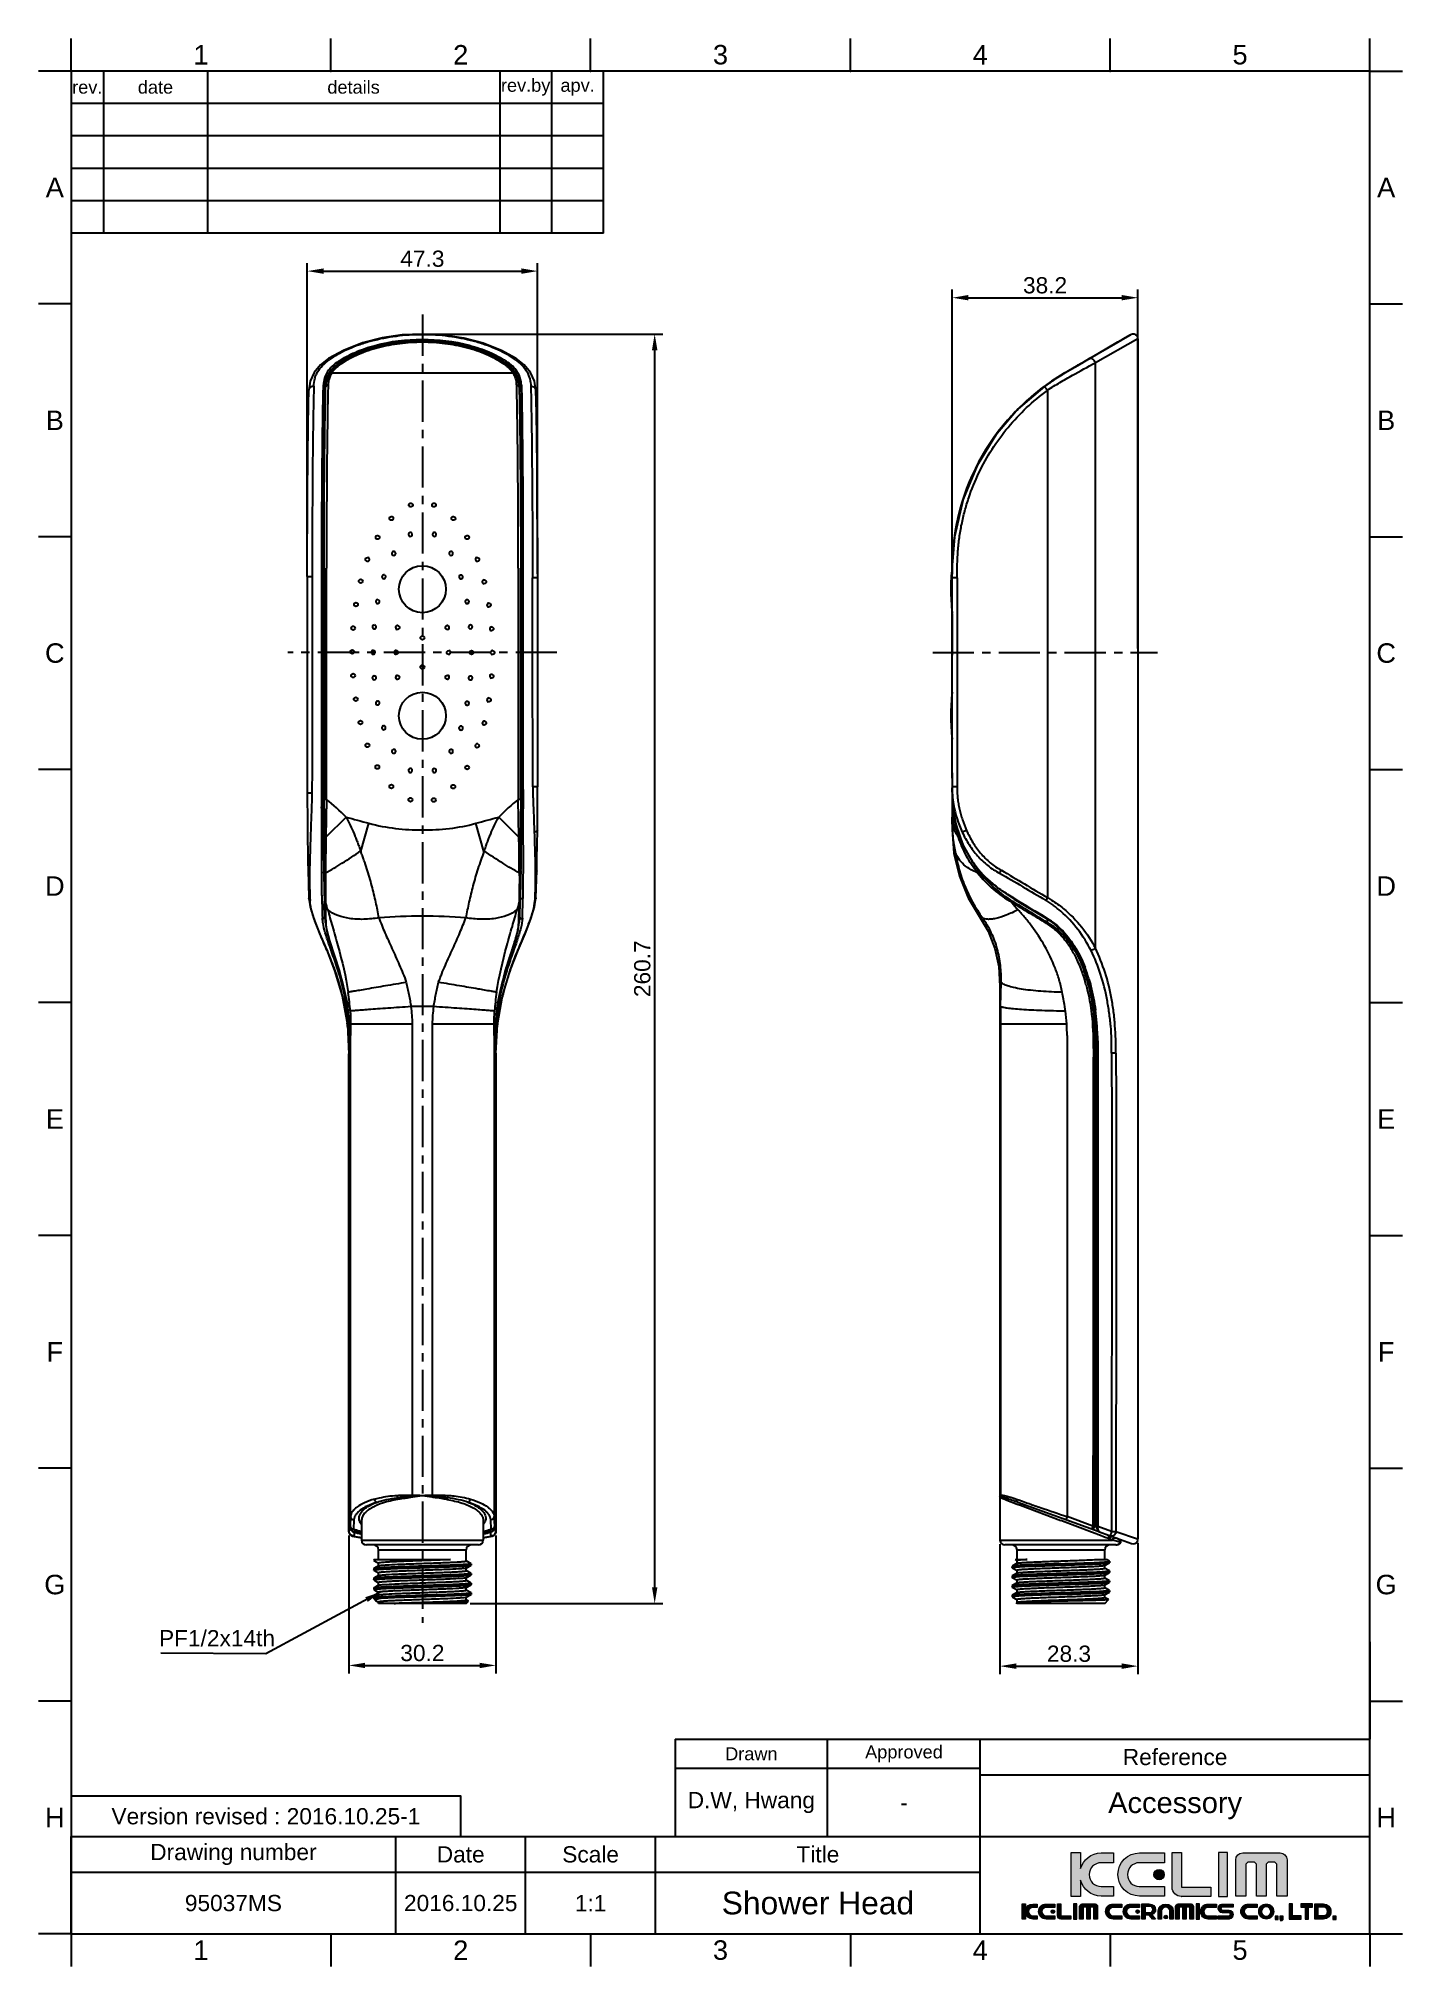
# Model space of a CAD drawing. Header units: millimetres. Extents: x 3594 to 3804, y -86 to 211.
import ezdxf

# ---------------------------------------------------------------- set-up
doc = ezdxf.new("R2010")
doc.units = ezdxf.units.MM
doc.header["$LTSCALE"] = 0.1
doc.linetypes.add('CENTERX2', pattern=[101.6, 63.5, -12.7, 12.7, -12.7])
for name, color, linetype in [('02___PRT_ALL_AXES', 7, 'Continuous'), ('CENTER', 1, 'CENTERX2'), ('DIM', 3, 'Continuous'), ('FORM', 7, 'Continuous'), ('TEXT', 2, 'Continuous')]:
    doc.layers.add(name, color=color, linetype=linetype)
doc.styles.get("Standard").update_dxf_attribs({"font": 'arial.ttf'})
doc.dimstyles.new('ISO-25', dxfattribs={"dimtxt": 2.5, "dimasz": 2.5, "dimexe": 1.25, "dimexo": 0.625, "dimtad": 1, "dimlfac": 1.333333, "dimtxsty": 'Standard', "dimcen": 2.5, "dimadec": 0, "dimazin": 0, "dimtfac": 1, "dimtmove": 0, "dimatfit": 3, "dimfxl": 0, "dimarcsym": 0})

msp = doc.modelspace()

# ---------------------------------------------------------------- texts
at = {"layer": 'DIM', "insert": (3612.4576, -36.8392), "char_height": 2.5, "attachment_point": 7}
msp.add_mtext('PF1/2x14th', dxfattribs=at)
at = {"layer": 'FORM', "char_height": 3, "attachment_point": 5}
for s, width, insert in [('1', 40, (3618.9134, 208.3765)), ('2', 40, (3658.9134, 208.3765)), ('3', 40, (3698.9134, 208.3765)), ('4', 40, (3738.9134, 208.3765)), ('5', 40, (3778.9134, 208.3765)), ('A', 5, (3596.4134, 187.939)), ('A', 5, (3801.4134, 187.939)), ('B', 5, (3596.4134, 152.064)), ('B', 5, (3801.4134, 152.064)), ('C', 5, (3596.4134, 116.189)), ('C', 5, (3801.4134, 116.189)), ('D', 5, (3596.4134, 80.314)), ('D', 5, (3801.4134, 80.314)), ('E', 5, (3596.4134, 44.439)), ('E', 5, (3801.4134, 44.439)), ('F', 5, (3596.4134, 8.564)), ('F', 5, (3801.4134, 8.564)), ('G', 5, (3596.4134, -27.311)), ('G', 5, (3801.4134, -27.311)), ('H', 5, (3596.4134, -63.186)), ('H', 5, (3801.4134, -63.186)), ('1', 40, (3618.9134, -83.6235)), ('2', 40, (3658.9134, -83.6235)), ('3', 40, (3698.9134, -83.6235)), ('4', 40, (3738.9134, -83.6235)), ('5', 40, (3778.9134, -83.6235))]:
    msp.add_mtext_dynamic_manual_height_columns(s, width=width, gutter_width=12.5, heights=[0], dxfattribs=dict(at, insert=insert))
at = {"layer": 'TEXT', "attachment_point": 5}
for s, width, insert, char_height in [('rev.', 5, (3601.4134, 203.3765), 2), ('date', 16, (3611.9134, 203.3765), 2), ('details', 45, (3642.4134, 203.3765), 2), ('rev.by', 8, (3668.9134, 203.3765), 2), ('apv.', 8, (3676.9134, 203.3765), 2), ('Drawn', 23.5, (3703.6634, -53.3735), 2), ('Approved', 23.5, (3727.1634, -53.3735), 2), ('Reference', 60, (3768.9134, -53.8735), 2.5), ('D.W, Hwang', 23.5, (3703.6634, -60.8735), 2.5), ('Accessory', 60, (3768.9134, -61.3735), 3.2), ('Version revised : 2016.10.25-1', 60, (3628.9195, -62.9985), 2.5), ('-', 23.5, (3727.1634, -60.8735), 2.5), ('Drawing number', 50, (3623.9134, -68.8735), 2.5), ('Date', 20, (3658.9134, -68.8735), 2.5), ('Scale', 20, (3678.9134, -68.8735), 2.5), ('Title', 50, (3713.9134, -68.8735), 2.5), ('2016.10.25', 20, (3658.9134, -76.3735), 2.5), ('1:1', 20, (3678.9134, -76.3735), 2.5)]:
    msp.add_mtext_dynamic_manual_height_columns(s, width=width, gutter_width=12.5, heights=[0], dxfattribs=dict(at, insert=insert, char_height=char_height))
at = {"layer": 'TEXT', "linetype": 'CENTERX2', "attachment_point": 5}
for s, width, insert, char_height in [('95037MS', 49.993861, (3623.9165, -76.3735), 2.5), ('Shower Head', 50, (3713.9134, -76.3735), 3.5)]:
    msp.add_mtext_dynamic_manual_height_columns(s, width=width, gutter_width=12.5, heights=[0], dxfattribs=dict(at, insert=insert, char_height=char_height))

# ---------------------------------------------------------------- blocks, each defined once
blk = doc.blocks.new('*D19')
at = {"layer": 'Defpoints', "color": 0}
for p in [(3653.01, 165.36), (3688.78, 165.36), (3659.76, -30.2)]:
    blk.add_point(p, dxfattribs=at)
at = {"layer": 'DIM', "color": 0, "lineweight": -2}
for p, q in [((3653.64, 165.36), (3690.03, 165.36)), ((3688.78, -27.7), (3688.78, 162.86)), ((3660.39, -30.2), (3690.03, -30.2))]:
    blk.add_line(p, q, dxfattribs=at)
at = {"layer": 'DIM', "color": 0}
for points in [[(3688.36, 162.86), (3689.2, 162.86), (3688.78, 165.36)], [(3688.36, -27.7), (3689.2, -27.7), (3688.78, -30.2)]]:
    blk.add_solid(points, dxfattribs=at)
at = {"layer": 'DIM', "color": 0, "insert": (3686.88, 67.58), "char_height": 2.5, "attachment_point": 5, "rotation": 90}
blk.add_mtext('260.7', dxfattribs=at)
blk = doc.blocks.new('*D20')
at = {"layer": 'Defpoints', "color": 0}
for p in [(3670.74, 175.05), (3635.29, 127.99), (3670.74, 127.78)]:
    blk.add_point(p, dxfattribs=at)
at = {"layer": 'DIM', "color": 0, "lineweight": -2}
for p, q in [((3635.29, 128.61), (3635.29, 176.3)), ((3670.74, 128.4), (3670.74, 176.3)), ((3637.79, 175.05), (3668.24, 175.05))]:
    blk.add_line(p, q, dxfattribs=at)
at = {"layer": 'DIM', "color": 0}
for points in [[(3637.79, 175.47), (3637.79, 174.63), (3635.29, 175.05)], [(3668.24, 175.47), (3668.24, 174.63), (3670.74, 175.05)]]:
    blk.add_solid(points, dxfattribs=at)
at = {"layer": 'DIM', "color": 0, "insert": (3653.01, 176.95), "char_height": 2.5, "attachment_point": 5}
blk.add_mtext('47.3', dxfattribs=at)
blk = doc.blocks.new('*D21')
at = {"layer": 'Defpoints', "color": 0}
for p in [(3641.69, -19.1), (3664.33, -19.1), (3664.33, -39.75)]:
    blk.add_point(p, dxfattribs=at)
at = {"layer": 'DIM', "color": 0, "lineweight": -2}
for p, q in [((3641.69, -19.73), (3641.69, -41)), ((3664.33, -19.73), (3664.33, -41)), ((3644.19, -39.75), (3661.83, -39.75))]:
    blk.add_line(p, q, dxfattribs=at)
at = {"layer": 'DIM', "color": 0}
for points in [[(3644.19, -39.34), (3644.19, -40.17), (3641.69, -39.75)], [(3661.83, -39.34), (3661.83, -40.17), (3664.33, -39.75)]]:
    blk.add_solid(points, dxfattribs=at)
at = {"layer": 'DIM', "color": 0, "insert": (3653.01, -37.85), "char_height": 2.5, "attachment_point": 5}
blk.add_mtext('30.2', dxfattribs=at)
blk = doc.blocks.new('*D17')
at = {"layer": 'Defpoints', "color": 0}
for p in [(3763.19, 170.95), (3734.59, 116.3), (3763.19, 116.3)]:
    blk.add_point(p, dxfattribs=at)
at = {"layer": 'DIM', "color": 0, "lineweight": -2}
for p, q in [((3734.59, 116.93), (3734.59, 172.2)), ((3737.09, 170.95), (3760.69, 170.95)), ((3763.19, 116.93), (3763.19, 172.2))]:
    blk.add_line(p, q, dxfattribs=at)
at = {"layer": 'DIM', "color": 0}
for points in [[(3737.09, 171.37), (3737.09, 170.54), (3734.59, 170.95)], [(3760.69, 171.37), (3760.69, 170.54), (3763.19, 170.95)]]:
    blk.add_solid(points, dxfattribs=at)
at = {"layer": 'DIM', "color": 0, "insert": (3748.89, 172.85), "char_height": 2.5, "attachment_point": 5}
blk.add_mtext('38.2', dxfattribs=at)
blk = doc.blocks.new('*D18')
at = {"layer": 'Defpoints', "color": 0}
for p in [(3741.94, -20.45), (3763.19, -20.26), (3763.19, -39.86)]:
    blk.add_point(p, dxfattribs=at)
at = {"layer": 'DIM', "color": 0, "lineweight": -2}
for p, q in [((3741.94, -21.07), (3741.94, -41.11)), ((3763.19, -20.88), (3763.19, -41.11)), ((3744.44, -39.86), (3760.69, -39.86))]:
    blk.add_line(p, q, dxfattribs=at)
at = {"layer": 'DIM', "color": 0}
for points in [[(3744.44, -39.44), (3744.44, -40.28), (3741.94, -39.86)], [(3760.69, -39.44), (3760.69, -40.28), (3763.19, -39.86)]]:
    blk.add_solid(points, dxfattribs=at)
at = {"layer": 'DIM', "color": 0, "insert": (3752.57, -37.96), "char_height": 2.5, "attachment_point": 5}
blk.add_mtext('28.3', dxfattribs=at)

# ---------------------------------------------------------------- dimensions: what is measured, and where the dimension line sits
at = {"layer": 'DIM'}
for base, p1, p2, text, picture, middle in [((3670.737, 175.0515), (3635.2878, 127.9897), (3670.737, 127.7771), '47.3', '*D20', (3653.0124, 176.9537)), ((3763.1921, 170.952), (3734.586, 116.3006), (3763.1921, 116.3006), '38.2', '*D17', (3748.889, 172.8542)), ((3664.3324, -39.752), (3641.6939, -19.1003), (3664.3324, -19.1003), '30.2', '*D21', (3653.0131, -37.8497)), ((3763.1921, -39.8587), (3741.9427, -20.4466), (3763.1921, -20.2597), '28.3', '*D18', (3752.5674, -37.9564))]:
    dim = msp.add_linear_dim(base=base, p1=p1, p2=p2, text=text, dimstyle='ISO-25', override={"dimfxl": 1.25}, dxfattribs=at)
    dim.commit()
    dim.dimension.update_dxf_attribs({"geometry": picture, "text_midpoint": middle})
dim = msp.add_linear_dim(base=(3688.7785, 165.3575), p1=(3659.7618, -30.1966), p2=(3653.0123, 165.3575), angle=90, text='260.7', dimstyle='ISO-25', override={"dimfxl": 1.25}, dxfattribs=at)
dim.commit()
dim.dimension.update_dxf_attribs({"geometry": '*D19', "text_midpoint": (3686.877, 67.5804)})

# ---------------------------------------------------------------- hatches: boundary and pattern name
at = {"layer": 'TEXT'}
h = msp.add_hatch(color=2, dxfattribs=at)
h.dxf.hatch_style = 2
edge = h.paths.add_edge_path()
edge.add_spline(control_points=[(3759.4427, -73.8114), (3759.4427, -73.8114), (3757.5133, -73.8114), (3757.5133, -73.8114), (3756.4986, -73.8114), (3755.6816, -72.9938), (3755.6816, -71.9823), (3755.6816, -70.9666), (3756.4986, -70.1492), (3757.5133, -70.1492), (3757.5133, -70.1492), (3759.4427, -70.1492), (3759.4427, -70.1492), (3759.4427, -70.1492), (3759.4427, -68.6356), (3759.4427, -68.6356), (3759.4427, -68.6356), (3757.5359, -68.6356), (3757.5359, -68.6356), (3756.0094, -68.6356), (3754.7287, -69.6581), (3754.3377, -71.0575), (3754.3377, -71.0575), (3754.3377, -68.588), (3754.3377, -68.588), (3754.3377, -68.588), (3752.9262, -68.588), (3752.9262, -68.588), (3752.9262, -68.588), (3752.9262, -75.3257), (3752.9262, -75.3257), (3752.9262, -75.3257), (3754.3377, -75.3257), (3754.3377, -75.3257), (3754.3377, -75.3257), (3754.3377, -72.8539), (3754.3377, -72.8539), (3754.7287, -74.2521), (3756.0094, -75.2788), (3757.5359, -75.2788), (3757.5359, -75.2788), (3759.4427, -75.2788), (3759.4427, -75.2788), (3759.4427, -75.2788), (3759.4427, -73.8114), (3759.4427, -73.8114)], knot_values=[0, 0, 0, 0, 1, 1, 1, 2, 2, 2, 3, 3, 3, 4, 4, 4, 5, 5, 5, 6, 6, 6, 7, 7, 7, 8, 8, 8, 9, 9, 9, 10, 10, 10, 11, 11, 11, 12, 12, 12, 13, 13, 13, 14, 14, 14, 15, 15, 15, 15], degree=3, periodic=0)
h = msp.add_hatch(color=256, dxfattribs=at)
h.dxf.hatch_style = 2
edge = h.paths.add_edge_path()
edge.add_spline(control_points=[(3763.4253, -75.2788), (3763.4253, -75.2788), (3767.2655, -75.2788), (3767.2655, -75.2788), (3767.2655, -75.2788), (3767.2655, -73.8114), (3767.2655, -73.8114), (3767.2655, -73.8114), (3763.4011, -73.8114), (3763.4011, -73.8114), (3762.3882, -73.8114), (3761.5708, -72.9938), (3761.5708, -71.9823), (3761.5708, -70.9666), (3762.3878, -70.1492), (3763.4011, -70.1492), (3763.4011, -70.1492), (3767.2655, -70.1492), (3767.2655, -70.1492), (3767.2655, -70.1492), (3767.2655, -68.6356), (3767.2655, -68.6356), (3767.2655, -68.6356), (3763.4253, -68.6356), (3763.4253, -68.6356), (3761.589, -68.6356), (3760.1038, -70.1181), (3760.1038, -71.9564), (3760.1038, -73.7903), (3761.589, -75.2788), (3763.4253, -75.2788)], knot_values=[0, 0, 0, 0, 1, 1, 1, 2, 2, 2, 3, 3, 3, 4, 4, 4, 5, 5, 5, 6, 6, 6, 7, 7, 7, 8, 8, 8, 9, 9, 9, 10, 10, 10, 10], degree=3, periodic=0)
h = msp.add_hatch(color=2, dxfattribs=at)
h.dxf.hatch_style = 2
edge = h.paths.add_edge_path()
edge.add_spline(control_points=[(3765.6467, -71.9823), (3765.6467, -72.4226), (3766.0028, -72.7853), (3766.4459, -72.7853), (3766.8877, -72.7853), (3767.2469, -72.4226), (3767.2469, -71.9823), (3767.2469, -71.5379), (3766.8877, -71.1819), (3766.4459, -71.1819), (3766.0028, -71.1819), (3765.6467, -71.5379), (3765.6467, -71.9823)], knot_values=[0, 0, 0, 0, 1, 1, 1, 2, 2, 2, 3, 3, 3, 4, 4, 4, 4], degree=3, periodic=0)
h = msp.add_hatch(color=2, dxfattribs=at)
h.dxf.hatch_style = 2
edge = h.paths.add_edge_path()
edge.add_spline(control_points=[(3769.8695, -75.3302), (3769.8695, -75.3302), (3774.409, -75.3302), (3774.409, -75.3302), (3774.409, -75.3302), (3774.409, -73.9165), (3774.409, -73.9165), (3774.409, -73.9165), (3769.8797, -73.9165), (3769.8797, -73.9165), (3769.8797, -73.9165), (3769.8743, -73.9316), (3769.8743, -73.9316), (3769.8743, -73.9316), (3769.8743, -68.588), (3769.8743, -68.588), (3769.8743, -68.588), (3768.4597, -68.588), (3768.4597, -68.588), (3768.4597, -68.588), (3768.4597, -73.9165), (3768.4597, -73.9165), (3768.4597, -73.9165), (3768.455, -73.9113), (3768.455, -73.9113), (3768.455, -74.6963), (3769.0914, -75.3362), (3769.8797, -75.3362), (3769.8797, -75.3362), (3769.8695, -75.3302), (3769.8695, -75.3302)], knot_values=[0, 0, 0, 0, 1, 1, 1, 2, 2, 2, 3, 3, 3, 4, 4, 4, 5, 5, 5, 6, 6, 6, 7, 7, 7, 8, 8, 8, 9, 9, 9, 10, 10, 10, 10], degree=3, periodic=0)
h = msp.add_hatch(color=2, dxfattribs=at)
h.dxf.hatch_style = 2
h.paths.add_polyline_path([(3776.9992, -68.588), (3775.5861, -68.588), (3775.5861, -75.3257), (3776.9992, -75.3257)])
h = msp.add_hatch(color=2, dxfattribs=at)
h.dxf.hatch_style = 2
edge = h.paths.add_edge_path()
edge.add_spline(control_points=[(3785.0732, -68.6199), (3785.0732, -68.6199), (3779.3206, -68.6199), (3779.3206, -68.6199), (3778.7289, -68.6199), (3778.2497, -69.0959), (3778.2497, -69.683), (3778.2497, -69.683), (3778.2497, -75.3152), (3778.2497, -75.3152), (3778.2497, -75.3152), (3779.7782, -75.3152), (3779.7782, -75.3152), (3779.7782, -75.3152), (3779.7782, -70.3804), (3779.7782, -70.3804), (3779.7782, -70.3804), (3780.096, -70.06), (3780.096, -70.06), (3780.096, -70.06), (3781.121, -70.06), (3781.121, -70.06), (3781.121, -70.06), (3781.4403, -70.3804), (3781.4403, -70.3804), (3781.4403, -70.3804), (3781.4403, -75.3152), (3781.4403, -75.3152), (3781.4403, -75.3152), (3782.9167, -75.3152), (3782.9167, -75.3152), (3782.9167, -75.3152), (3782.9167, -70.3804), (3782.9167, -70.3804), (3782.9167, -70.3804), (3783.2396, -70.06), (3783.2396, -70.06), (3783.2396, -70.06), (3784.2606, -70.06), (3784.2606, -70.06), (3784.2606, -70.06), (3784.5785, -70.3804), (3784.5785, -70.3804), (3784.5785, -70.3804), (3784.5785, -75.3152), (3784.5785, -75.3152), (3784.5785, -75.3152), (3786.144, -75.3152), (3786.144, -75.3152), (3786.144, -75.3152), (3786.144, -69.683), (3786.144, -69.683), (3786.144, -69.0959), (3785.6628, -68.6199), (3785.0732, -68.6199)], knot_values=[0, 0, 0, 0, 1, 1, 1, 2, 2, 2, 3, 3, 3, 4, 4, 4, 5, 5, 5, 6, 6, 6, 7, 7, 7, 8, 8, 8, 9, 9, 9, 10, 10, 10, 11, 11, 11, 12, 12, 12, 13, 13, 13, 14, 14, 14, 15, 15, 15, 16, 16, 16, 17, 17, 17, 18, 18, 18, 18], degree=3, periodic=0)
h = msp.add_hatch(color=2, dxfattribs=at)
h.dxf.hatch_style = 2
edge = h.paths.add_edge_path()
edge.add_spline(control_points=[(3745.8755, -77.357), (3745.8755, -77.357), (3745.8755, -76.4925), (3745.8755, -76.4925), (3745.8755, -76.4925), (3745.3832, -76.4925), (3745.3832, -76.4925), (3745.3832, -76.4925), (3745.3832, -78.8423), (3745.3832, -78.8423), (3745.3832, -78.8423), (3745.8755, -78.8423), (3745.8755, -78.8423), (3745.8755, -78.8423), (3745.8755, -77.9764), (3745.8755, -77.9764), (3746.0106, -78.4655), (3746.4573, -78.8256), (3746.9911, -78.8256), (3746.9911, -78.8256), (3747.6559, -78.8256), (3747.6559, -78.8256), (3747.6559, -78.8256), (3747.6559, -78.3144), (3747.6559, -78.3144), (3747.6559, -78.3144), (3746.983, -78.3144), (3746.983, -78.3144), (3746.6291, -78.3144), (3746.344, -78.0289), (3746.344, -77.6765), (3746.344, -77.3218), (3746.6291, -77.0371), (3746.983, -77.0371), (3746.983, -77.0371), (3747.6559, -77.0371), (3747.6559, -77.0371), (3747.6559, -77.0371), (3747.6559, -76.5084), (3747.6559, -76.5084), (3747.6559, -76.5084), (3746.9911, -76.5084), (3746.9911, -76.5084), (3746.4573, -76.5084), (3746.0106, -76.8674), (3745.8755, -77.357)], knot_values=[0, 0, 0, 0, 1, 1, 1, 2, 2, 2, 3, 3, 3, 4, 4, 4, 5, 5, 5, 6, 6, 6, 7, 7, 7, 8, 8, 8, 9, 9, 9, 10, 10, 10, 11, 11, 11, 12, 12, 12, 13, 13, 13, 14, 14, 14, 15, 15, 15, 15], degree=3, periodic=0)
h = msp.add_hatch(color=2, dxfattribs=at)
h.dxf.hatch_style = 2
edge = h.paths.add_edge_path()
edge.add_spline(control_points=[(3747.8863, -77.667), (3747.8863, -78.3063), (3748.4044, -78.8256), (3749.0448, -78.8256), (3749.0448, -78.8256), (3750.3844, -78.8256), (3750.3844, -78.8256), (3750.3844, -78.8256), (3750.3844, -78.3144), (3750.3844, -78.3144), (3750.3844, -78.3144), (3749.0365, -78.3144), (3749.0365, -78.3144), (3748.6833, -78.3144), (3748.3978, -78.0289), (3748.3978, -77.6765), (3748.3978, -77.3218), (3748.6829, -77.0371), (3749.0365, -77.0371), (3749.0365, -77.0371), (3750.3844, -77.0371), (3750.3844, -77.0371), (3750.3844, -77.0371), (3750.3844, -76.5084), (3750.3844, -76.5084), (3750.3844, -76.5084), (3749.0448, -76.5084), (3749.0448, -76.5084), (3748.4044, -76.5084), (3747.8863, -77.0262), (3747.8863, -77.667)], knot_values=[0, 0, 0, 0, 1, 1, 1, 2, 2, 2, 3, 3, 3, 4, 4, 4, 5, 5, 5, 6, 6, 6, 7, 7, 7, 8, 8, 8, 9, 9, 9, 10, 10, 10, 10], degree=3, periodic=0)
h = msp.add_hatch(color=2, dxfattribs=at)
h.dxf.hatch_style = 2
edge = h.paths.add_edge_path()
edge.add_spline(control_points=[(3751.2939, -78.3558), (3751.2939, -78.3558), (3751.2939, -76.4925), (3751.2939, -76.4925), (3751.2939, -76.4925), (3750.8008, -76.4925), (3750.8008, -76.4925), (3750.8008, -76.4925), (3750.8008, -78.3507), (3750.8008, -78.3507), (3750.8008, -78.3507), (3750.7988, -78.3485), (3750.7988, -78.3485), (3750.7988, -78.6231), (3751.0208, -78.8459), (3751.296, -78.8459), (3751.296, -78.8459), (3751.2924, -78.8437), (3751.2924, -78.8437), (3751.2924, -78.8437), (3752.8755, -78.8437), (3752.8755, -78.8437), (3752.8755, -78.8437), (3752.8755, -78.3507), (3752.8755, -78.3507), (3752.8755, -78.3507), (3751.296, -78.3507), (3751.296, -78.3507), (3751.296, -78.3507), (3751.2939, -78.3558), (3751.2939, -78.3558)], knot_values=[0, 0, 0, 0, 1, 1, 1, 2, 2, 2, 3, 3, 3, 4, 4, 4, 5, 5, 5, 6, 6, 6, 7, 7, 7, 8, 8, 8, 9, 9, 9, 10, 10, 10, 10], degree=3, periodic=0)
h = msp.add_hatch(color=2, dxfattribs=at)
h.dxf.hatch_style = 2
h.paths.add_polyline_path([(3753.2861, -78.8423), (3753.7791, -78.8423), (3753.7791, -76.4925), (3753.2861, -76.4925)])
h = msp.add_hatch(color=2, dxfattribs=at)
h.dxf.hatch_style = 2
edge = h.paths.add_edge_path()
edge.add_spline(control_points=[(3756.5951, -76.5033), (3756.5951, -76.5033), (3754.5885, -76.5033), (3754.5885, -76.5033), (3754.3821, -76.5033), (3754.2153, -76.6694), (3754.2153, -76.874), (3754.2153, -76.874), (3754.2153, -78.8386), (3754.2153, -78.8386), (3754.2153, -78.8386), (3754.7484, -78.8386), (3754.7484, -78.8386), (3754.7484, -78.8386), (3754.7484, -77.1172), (3754.7484, -77.1172), (3754.7484, -77.1172), (3754.859, -77.0058), (3754.859, -77.0058), (3754.859, -77.0058), (3755.2166, -77.0058), (3755.2166, -77.0058), (3755.2166, -77.0058), (3755.328, -77.1172), (3755.328, -77.1172), (3755.328, -77.1172), (3755.328, -78.8386), (3755.328, -78.8386), (3755.328, -78.8386), (3755.8428, -78.8386), (3755.8428, -78.8386), (3755.8428, -78.8386), (3755.8428, -77.1172), (3755.8428, -77.1172), (3755.8428, -77.1172), (3755.9557, -77.0058), (3755.9557, -77.0058), (3755.9557, -77.0058), (3756.3113, -77.0058), (3756.3113, -77.0058), (3756.3113, -77.0058), (3756.4224, -77.1172), (3756.4224, -77.1172), (3756.4224, -77.1172), (3756.4224, -78.8386), (3756.4224, -78.8386), (3756.4224, -78.8386), (3756.9687, -78.8386), (3756.9687, -78.8386), (3756.9687, -78.8386), (3756.9687, -76.874), (3756.9687, -76.874), (3756.9687, -76.6694), (3756.8003, -76.5033), (3756.5951, -76.5033)], knot_values=[0, 0, 0, 0, 1, 1, 1, 2, 2, 2, 3, 3, 3, 4, 4, 4, 5, 5, 5, 6, 6, 6, 7, 7, 7, 8, 8, 8, 9, 9, 9, 10, 10, 10, 11, 11, 11, 12, 12, 12, 13, 13, 13, 14, 14, 14, 15, 15, 15, 16, 16, 16, 17, 17, 17, 18, 18, 18, 18], degree=3, periodic=0)
h = msp.add_hatch(color=2, dxfattribs=at)
h.dxf.hatch_style = 2
edge = h.paths.add_edge_path()
edge.add_spline(control_points=[(3758.1999, -77.667), (3758.1999, -78.3063), (3758.7178, -78.8256), (3759.3585, -78.8256), (3759.3585, -78.8256), (3760.6976, -78.8256), (3760.6976, -78.8256), (3760.6976, -78.8256), (3760.6976, -78.3144), (3760.6976, -78.3144), (3760.6976, -78.3144), (3759.3498, -78.3144), (3759.3498, -78.3144), (3758.9966, -78.3144), (3758.7115, -78.0289), (3758.7115, -77.6765), (3758.7115, -77.3218), (3758.9966, -77.0371), (3759.3498, -77.0371), (3759.3498, -77.0371), (3760.6976, -77.0371), (3760.6976, -77.0371), (3760.6976, -77.0371), (3760.6976, -76.5084), (3760.6976, -76.5084), (3760.6976, -76.5084), (3759.3585, -76.5084), (3759.3585, -76.5084), (3758.7178, -76.5084), (3758.1999, -77.0262), (3758.1999, -77.667)], knot_values=[0, 0, 0, 0, 1, 1, 1, 2, 2, 2, 3, 3, 3, 4, 4, 4, 5, 5, 5, 6, 6, 6, 7, 7, 7, 8, 8, 8, 9, 9, 9, 10, 10, 10, 10], degree=3, periodic=0)
h = msp.add_hatch(color=2, dxfattribs=at)
h.dxf.hatch_style = 2
edge = h.paths.add_edge_path()
edge.add_spline(control_points=[(3760.9286, -77.667), (3760.9286, -78.3063), (3761.4462, -78.8256), (3762.087, -78.8256), (3762.087, -78.8256), (3763.4262, -78.8256), (3763.4262, -78.8256), (3763.4262, -78.8256), (3763.4262, -78.3144), (3763.4262, -78.3144), (3763.4262, -78.3144), (3762.0783, -78.3144), (3762.0783, -78.3144), (3761.7251, -78.3144), (3761.44, -78.0289), (3761.44, -77.6765), (3761.44, -77.3218), (3761.7251, -77.0371), (3762.0783, -77.0371), (3762.0783, -77.0371), (3763.4262, -77.0371), (3763.4262, -77.0371), (3763.4262, -77.0371), (3763.4262, -76.5084), (3763.4262, -76.5084), (3763.4262, -76.5084), (3762.087, -76.5084), (3762.087, -76.5084), (3761.4462, -76.5084), (3760.9286, -77.0262), (3760.9286, -77.667)], knot_values=[0, 0, 0, 0, 1, 1, 1, 2, 2, 2, 3, 3, 3, 4, 4, 4, 5, 5, 5, 6, 6, 6, 7, 7, 7, 8, 8, 8, 9, 9, 9, 10, 10, 10, 10], degree=3, periodic=0)
h = msp.add_hatch(color=2, dxfattribs=at)
h.dxf.hatch_style = 2
edge = h.paths.add_edge_path()
edge.add_spline(control_points=[(3765.9155, -77.3582), (3765.9155, -76.8805), (3765.4774, -76.4925), (3764.9364, -76.4925), (3764.9364, -76.4925), (3764.2969, -76.4925), (3764.2969, -76.4925), (3764.2969, -76.4925), (3763.8044, -76.4925), (3763.8044, -76.4925), (3763.8044, -76.4925), (3763.8044, -76.8747), (3763.8044, -76.8747), (3763.8044, -76.8747), (3763.8044, -77.8294), (3763.8044, -77.8294), (3763.8044, -77.8294), (3763.8044, -78.224), (3763.8044, -78.224), (3763.8044, -78.224), (3763.8044, -78.8423), (3763.8044, -78.8423), (3763.8044, -78.8423), (3764.2969, -78.8423), (3764.2969, -78.8423), (3764.2969, -78.8423), (3764.2969, -78.224), (3764.2969, -78.224), (3764.2969, -78.224), (3764.8968, -78.224), (3764.8968, -78.224), (3764.8968, -78.224), (3765.421, -78.8423), (3765.421, -78.8423), (3765.421, -78.8423), (3765.9137, -78.8423), (3765.9137, -78.8423), (3765.9137, -78.8423), (3765.3283, -78.1516), (3765.3283, -78.1516), (3765.6739, -78.0181), (3765.9155, -77.7138), (3765.9155, -77.3582)], knot_values=[0, 0, 0, 0, 1, 1, 1, 2, 2, 2, 3, 3, 3, 4, 4, 4, 5, 5, 5, 6, 6, 6, 7, 7, 7, 8, 8, 8, 9, 9, 9, 10, 10, 10, 11, 11, 11, 12, 12, 12, 13, 13, 13, 14, 14, 14, 14], degree=3, periodic=0)
edge = h.paths.add_edge_path()
edge.add_spline(control_points=[(3764.9438, -77.8294), (3764.9438, -77.8294), (3764.2969, -77.8294), (3764.2969, -77.8294), (3764.2969, -77.8294), (3764.2969, -76.8747), (3764.2969, -76.8747), (3764.2969, -76.8747), (3764.9438, -76.8747), (3764.9438, -76.8747), (3765.2421, -76.8747), (3765.4829, -77.0881), (3765.4829, -77.3517), (3765.4829, -77.616), (3765.2421, -77.8294), (3764.9438, -77.8294)], knot_values=[0, 0, 0, 0, 1, 1, 1, 2, 2, 2, 3, 3, 3, 4, 4, 4, 5, 5, 5, 5], degree=3, periodic=0)
h = msp.add_hatch(color=2, dxfattribs=at)
h.dxf.hatch_style = 2
edge = h.paths.add_edge_path()
edge.add_spline(control_points=[(3767.4704, -76.5084), (3766.8312, -76.5084), (3766.3121, -76.989), (3766.3121, -77.5832), (3766.3121, -77.5832), (3766.3121, -78.8256), (3766.3121, -78.8256), (3766.3121, -78.8256), (3766.823, -78.8256), (3766.823, -78.8256), (3766.823, -78.8256), (3766.823, -77.5753), (3766.823, -77.5753), (3766.823, -77.2483), (3767.1086, -76.9833), (3767.4613, -76.9833), (3767.8156, -76.9833), (3768.1007, -77.2476), (3768.1007, -77.5753), (3768.1007, -77.5753), (3768.1007, -78.8256), (3768.1007, -78.8256), (3768.1007, -78.8256), (3768.6291, -78.8256), (3768.6291, -78.8256), (3768.6291, -78.8256), (3768.6291, -77.5832), (3768.6291, -77.5832), (3768.6291, -76.989), (3768.1116, -76.5084), (3767.4704, -76.5084)], knot_values=[0, 0, 0, 0, 1, 1, 1, 2, 2, 2, 3, 3, 3, 4, 4, 4, 5, 5, 5, 6, 6, 6, 7, 7, 7, 8, 8, 8, 9, 9, 9, 10, 10, 10, 10], degree=3, periodic=0)
h = msp.add_hatch(color=2, dxfattribs=at)
h.dxf.hatch_style = 2
edge = h.paths.add_edge_path()
edge.add_spline(control_points=[(3771.3695, -76.5033), (3771.3695, -76.5033), (3769.363, -76.5033), (3769.363, -76.5033), (3769.157, -76.5033), (3768.9899, -76.6694), (3768.9899, -76.874), (3768.9899, -76.874), (3768.9899, -78.8386), (3768.9899, -78.8386), (3768.9899, -78.8386), (3769.5229, -78.8386), (3769.5229, -78.8386), (3769.5229, -78.8386), (3769.5229, -77.1172), (3769.5229, -77.1172), (3769.5229, -77.1172), (3769.634, -77.0058), (3769.634, -77.0058), (3769.634, -77.0058), (3769.9914, -77.0058), (3769.9914, -77.0058), (3769.9914, -77.0058), (3770.1025, -77.1172), (3770.1025, -77.1172), (3770.1025, -77.1172), (3770.1025, -78.8386), (3770.1025, -78.8386), (3770.1025, -78.8386), (3770.6177, -78.8386), (3770.6177, -78.8386), (3770.6177, -78.8386), (3770.6177, -77.1172), (3770.6177, -77.1172), (3770.6177, -77.1172), (3770.7302, -77.0058), (3770.7302, -77.0058), (3770.7302, -77.0058), (3771.0859, -77.0058), (3771.0859, -77.0058), (3771.0859, -77.0058), (3771.1969, -77.1172), (3771.1969, -77.1172), (3771.1969, -77.1172), (3771.1969, -78.8386), (3771.1969, -78.8386), (3771.1969, -78.8386), (3771.743, -78.8386), (3771.743, -78.8386), (3771.743, -78.8386), (3771.743, -76.874), (3771.743, -76.874), (3771.743, -76.6694), (3771.5752, -76.5033), (3771.3695, -76.5033)], knot_values=[0, 0, 0, 0, 1, 1, 1, 2, 2, 2, 3, 3, 3, 4, 4, 4, 5, 5, 5, 6, 6, 6, 7, 7, 7, 8, 8, 8, 9, 9, 9, 10, 10, 10, 11, 11, 11, 12, 12, 12, 13, 13, 13, 14, 14, 14, 15, 15, 15, 16, 16, 16, 17, 17, 17, 18, 18, 18, 18], degree=3, periodic=0)
h = msp.add_hatch(color=2, dxfattribs=at)
h.dxf.hatch_style = 2
h.paths.add_polyline_path([(3772.1738, -78.8423), (3772.6667, -78.8423), (3772.6667, -76.4925), (3772.1738, -76.4925)])
h = msp.add_hatch(color=2, dxfattribs=at)
h.dxf.hatch_style = 2
edge = h.paths.add_edge_path()
edge.add_spline(control_points=[(3772.811, -77.667), (3772.811, -78.3063), (3773.3288, -78.8256), (3773.9695, -78.8256), (3773.9695, -78.8256), (3775.3087, -78.8256), (3775.3087, -78.8256), (3775.3087, -78.8256), (3775.3087, -78.3144), (3775.3087, -78.3144), (3775.3087, -78.3144), (3773.9609, -78.3144), (3773.9609, -78.3144), (3773.6077, -78.3144), (3773.3225, -78.0289), (3773.3225, -77.6765), (3773.3225, -77.3218), (3773.6077, -77.0371), (3773.9609, -77.0371), (3773.9609, -77.0371), (3775.3087, -77.0371), (3775.3087, -77.0371), (3775.3087, -77.0371), (3775.3087, -76.5084), (3775.3087, -76.5084), (3775.3087, -76.5084), (3773.9695, -76.5084), (3773.9695, -76.5084), (3773.3288, -76.5084), (3772.811, -77.0262), (3772.811, -77.667)], knot_values=[0, 0, 0, 0, 1, 1, 1, 2, 2, 2, 3, 3, 3, 4, 4, 4, 5, 5, 5, 6, 6, 6, 7, 7, 7, 8, 8, 8, 9, 9, 9, 10, 10, 10, 10], degree=3, periodic=0)
h = msp.add_hatch(color=2, dxfattribs=at)
h.dxf.hatch_style = 2
edge = h.paths.add_edge_path()
edge.add_spline(control_points=[(3775.5566, -77.225), (3775.5566, -77.9422), (3776.2866, -77.8811), (3776.2866, -77.8811), (3776.2866, -77.8811), (3776.3048, -77.8811), (3776.3048, -77.8811), (3776.3048, -77.8811), (3777.0912, -77.8811), (3777.0912, -77.8811), (3777.0912, -77.8811), (3777.2325, -77.8811), (3777.2325, -77.8811), (3777.2325, -77.8811), (3777.4233, -77.9117), (3777.4233, -78.0959), (3777.4233, -78.2801), (3777.2994, -78.3507), (3777.2318, -78.3507), (3777.2318, -78.3507), (3775.5566, -78.3507), (3775.5566, -78.3507), (3775.5566, -78.3507), (3775.5566, -78.8248), (3775.5566, -78.8248), (3775.5566, -78.8248), (3777.2213, -78.8248), (3777.2213, -78.8248), (3777.2213, -78.8248), (3777.8399, -78.8256), (3777.8399, -78.1083), (3777.8399, -77.3903), (3777.11, -77.4522), (3777.11, -77.4522), (3777.11, -77.4522), (3777.0912, -77.4522), (3777.0912, -77.4522), (3777.0912, -77.4522), (3776.3048, -77.4522), (3776.3048, -77.4522), (3776.3048, -77.4522), (3776.1635, -77.4522), (3776.1635, -77.4522), (3776.1635, -77.4522), (3775.9727, -77.4216), (3775.9727, -77.2374), (3775.9727, -77.0539), (3776.0972, -76.9833), (3776.1643, -76.9833), (3776.1643, -76.9833), (3777.8399, -76.9833), (3777.8399, -76.9833), (3777.8399, -76.9833), (3777.8399, -76.5084), (3777.8399, -76.5084), (3777.8399, -76.5084), (3776.1752, -76.5084), (3776.1752, -76.5084), (3776.1752, -76.5084), (3775.5566, -76.5077), (3775.5566, -77.225)], knot_values=[0, 0, 0, 0, 1, 1, 1, 2, 2, 2, 3, 3, 3, 4, 4, 4, 5, 5, 5, 6, 6, 6, 7, 7, 7, 8, 8, 8, 9, 9, 9, 10, 10, 10, 11, 11, 11, 12, 12, 12, 13, 13, 13, 14, 14, 14, 15, 15, 15, 16, 16, 16, 17, 17, 17, 18, 18, 18, 19, 19, 19, 20, 20, 20, 20], degree=3, periodic=0)
h = msp.add_hatch(color=2, dxfattribs=at)
h.dxf.hatch_style = 2
edge = h.paths.add_edge_path()
edge.add_spline(control_points=[(3779.0319, -77.667), (3779.0319, -78.3063), (3779.5495, -78.8256), (3780.1904, -78.8256), (3780.1904, -78.8256), (3781.5295, -78.8256), (3781.5295, -78.8256), (3781.5295, -78.8256), (3781.5295, -78.3144), (3781.5295, -78.3144), (3781.5295, -78.3144), (3780.1817, -78.3144), (3780.1817, -78.3144), (3779.8285, -78.3144), (3779.5434, -78.0289), (3779.5434, -77.6765), (3779.5434, -77.3218), (3779.8285, -77.0371), (3780.1817, -77.0371), (3780.1817, -77.0371), (3781.5295, -77.0371), (3781.5295, -77.0371), (3781.5295, -77.0371), (3781.5295, -76.5084), (3781.5295, -76.5084), (3781.5295, -76.5084), (3780.1904, -76.5084), (3780.1904, -76.5084), (3779.5495, -76.5084), (3779.0319, -77.0262), (3779.0319, -77.667)], knot_values=[0, 0, 0, 0, 1, 1, 1, 2, 2, 2, 3, 3, 3, 4, 4, 4, 5, 5, 5, 6, 6, 6, 7, 7, 7, 8, 8, 8, 9, 9, 9, 10, 10, 10, 10], degree=3, periodic=0)
h = msp.add_hatch(color=2, dxfattribs=at)
h.dxf.hatch_style = 2
edge = h.paths.add_edge_path()
edge.add_spline(control_points=[(3782.9436, -76.5084), (3782.3036, -76.5084), (3781.7851, -77.0269), (3781.7851, -77.667), (3781.7851, -78.3063), (3782.3036, -78.8248), (3782.9436, -78.8248), (3783.5834, -78.8248), (3784.1018, -78.3063), (3784.1018, -77.667), (3784.1018, -77.0269), (3783.5834, -76.5084), (3782.9436, -76.5084)], knot_values=[0, 0, 0, 0, 1, 1, 1, 2, 2, 2, 3, 3, 3, 4, 4, 4, 4], degree=3, periodic=0)
edge = h.paths.add_edge_path()
edge.add_spline(control_points=[(3782.9436, -78.3747), (3782.5527, -78.3747), (3782.2356, -78.0573), (3782.2356, -77.667), (3782.2356, -77.2752), (3782.5527, -76.9584), (3782.9436, -76.9584), (3783.3347, -76.9584), (3783.6515, -77.2752), (3783.6515, -77.667), (3783.6515, -78.0573), (3783.3347, -78.3747), (3782.9436, -78.3747)], knot_values=[0, 0, 0, 0, 1, 1, 1, 2, 2, 2, 3, 3, 3, 4, 4, 4, 4], degree=3, periodic=0)
h = msp.add_hatch(color=2, dxfattribs=at)
h.dxf.hatch_style = 2
h.paths.add_polyline_path([(3786.9913, -76.4925), (3786.4984, -76.4925), (3786.4984, -78.3493), (3786.4984, -78.8423), (3786.9913, -78.8423), (3788.3163, -78.8423), (3788.3163, -78.3493), (3786.9913, -78.3493)])
h = msp.add_hatch(color=2, dxfattribs=at)
h.dxf.hatch_style = 2
h.paths.add_polyline_path([(3788.9374, -76.4925), (3788.2748, -76.4925), (3788.2748, -76.9855), (3788.9374, -76.9855), (3788.9374, -78.8423), (3789.4303, -78.8423), (3789.4303, -76.9855), (3790.0926, -76.9855), (3790.0926, -76.4925), (3789.4303, -76.4925)])
h = msp.add_hatch(color=2, dxfattribs=at)
h.dxf.hatch_style = 2
edge = h.paths.add_edge_path()
edge.add_spline(control_points=[(3791.7486, -76.5005), (3791.7486, -76.5005), (3790.4093, -76.5005), (3790.4093, -76.5005), (3790.4093, -76.5005), (3790.4093, -78.8176), (3790.4093, -78.8176), (3790.4093, -78.8176), (3791.7486, -78.8176), (3791.7486, -78.8176), (3792.3892, -78.8176), (3792.9071, -78.2998), (3792.9071, -77.659), (3792.9071, -77.0196), (3792.3892, -76.5005), (3791.7486, -76.5005)], knot_values=[0, 0, 0, 0, 1, 1, 1, 2, 2, 2, 3, 3, 3, 4, 4, 4, 5, 5, 5, 5], degree=3, periodic=0)
edge = h.paths.add_edge_path()
edge.add_spline(control_points=[(3791.7569, -78.2889), (3791.7569, -78.2889), (3790.9023, -78.2889), (3790.9023, -78.2889), (3790.9023, -78.2889), (3790.9023, -77.0123), (3790.9023, -77.0123), (3790.9023, -77.0123), (3791.7569, -77.0123), (3791.7569, -77.0123), (3792.1105, -77.0123), (3792.3954, -77.2971), (3792.3954, -77.6502), (3792.3954, -78.0042), (3792.1105, -78.2889), (3791.7569, -78.2889)], knot_values=[0, 0, 0, 0, 1, 1, 1, 2, 2, 2, 3, 3, 3, 4, 4, 4, 5, 5, 5, 5], degree=3, periodic=0)
h = msp.add_hatch(color=2, dxfattribs=at)
h.dxf.hatch_style = 2
edge = h.paths.add_edge_path()
edge.add_spline(control_points=[(3749.8197, -77.6765), (3749.8197, -77.8301), (3749.9438, -77.9561), (3750.0982, -77.9561), (3750.2527, -77.9561), (3750.3778, -77.8301), (3750.3778, -77.6765), (3750.3778, -77.5214), (3750.2527, -77.3969), (3750.0982, -77.3969), (3749.9438, -77.3969), (3749.8197, -77.5214), (3749.8197, -77.6765)], knot_values=[0, 0, 0, 0, 1, 1, 1, 2, 2, 2, 3, 3, 3, 4, 4, 4, 4], degree=3, periodic=0)
h = msp.add_hatch(color=2, dxfattribs=at)
h.dxf.hatch_style = 2
edge = h.paths.add_edge_path()
edge.add_spline(control_points=[(3762.8619, -77.6765), (3762.8619, -77.8301), (3762.9856, -77.9561), (3763.1404, -77.9561), (3763.2944, -77.9561), (3763.4195, -77.8301), (3763.4195, -77.6765), (3763.4195, -77.5214), (3763.2944, -77.3969), (3763.1404, -77.3969), (3762.9856, -77.3969), (3762.8619, -77.5214), (3762.8619, -77.6765)], knot_values=[0, 0, 0, 0, 1, 1, 1, 2, 2, 2, 3, 3, 3, 4, 4, 4, 4], degree=3, periodic=0)
h = msp.add_hatch(color=2, dxfattribs=at)
h.dxf.hatch_style = 2
edge = h.paths.add_edge_path()
edge.add_spline(control_points=[(3767.4786, -78.2495), (3767.3241, -78.2495), (3767.2001, -78.3741), (3767.2001, -78.5292), (3767.2001, -78.6821), (3767.3241, -78.8088), (3767.4786, -78.8088), (3767.6329, -78.8088), (3767.758, -78.6821), (3767.758, -78.5292), (3767.758, -78.3741), (3767.6329, -78.2495), (3767.4786, -78.2495)], knot_values=[0, 0, 0, 0, 1, 1, 1, 2, 2, 2, 3, 3, 3, 4, 4, 4, 4], degree=3, periodic=0)
h = msp.add_hatch(color=2, dxfattribs=at)
h.dxf.hatch_style = 2
h.paths.add_polyline_path([(3784.2941, -78.9158), (3784.8056, -78.9158), (3784.8056, -78.4039), (3784.2941, -78.4039)])
h = msp.add_hatch(color=2, dxfattribs=at)
h.dxf.hatch_style = 2
h.paths.add_polyline_path([(3785.0408, -78.9158), (3785.2455, -78.9158), (3785.1023, -79.0389), (3785.4093, -79.0389), (3785.5528, -78.9158), (3785.5528, -78.4039), (3785.0408, -78.4039)])
h = msp.add_hatch(color=2, dxfattribs=at)
h.dxf.hatch_style = 2
h.paths.add_polyline_path([(3793.1754, -78.9158), (3793.6869, -78.9158), (3793.6869, -78.4039), (3793.1754, -78.4039)])

# ---------------------------------------------------------------- linework, layer by layer
at = {"color": 7, "linetype": 'Continuous'}
for p, q in [((3754.3333, 160.7593), (3760.0471, 164.085)), ((3755.7552, 161.5868), (3760.0977, 164.1145)), ((3760.0533, 164.0886), (3755.8602, 161.6479)), ((3756.2067, 161.8497), (3760.0583, 164.0915)), ((3763.192, 164.6108), (3756.6307, 160.9383)), ((3760.0763, 164.102), (3760.0533, 164.0886)), ((3760.0583, 164.0915), (3760.1058, 164.1192)), ((3760.5332, 164.3679), (3760.0763, 164.102)), ((3760.0977, 164.1145), (3760.6887, 164.4585)), ((3760.1058, 164.1192), (3760.5253, 164.3633)), ((3760.5253, 164.3633), (3760.5332, 164.3679)), ((3760.8278, 164.5394), (3760.5332, 164.3679)), ((3760.6887, 164.4585), (3760.8325, 164.5421)), ((3760.8112, 164.5297), (3760.8278, 164.5394)), ((3760.8325, 164.5421), (3760.8517, 164.5533)), ((3760.8517, 164.5533), (3762.0644, 165.2592)), ((3762.0644, 165.2592), (3760.8755, 164.5672)), ((3763.1921, 164.6081), (3763.1921, -20.2597)), ((3640.9501, 162.8911), (3638.5559, 161.5659)), ((3638.5559, 161.5659), (3638.5562, 161.5662)), ((3640.2566, 160.9662), (3640.2194, 161.0476)), ((3640.2566, 160.9662), (3640.2566, 160.7209)), ((3642.4059, 161.9431), (3640.4009, 160.8265)), ((3640.4018, 160.8274), (3640.4009, 160.8268)), ((3665.6228, 160.8271), (3665.6237, 160.8265)), ((3665.768, 160.9662), (3665.8054, 161.0477)), ((3665.768, 160.9662), (3665.768, 160.7207)), ((3667.4688, 161.5659), (3667.4681, 161.5663)), ((3751.8352, 159.3052), (3754.2611, 160.7172)), ((3752.2773, 159.5628), (3754.2774, 160.7266)), ((3754.3333, 160.7593), (3752.5142, 159.6848)), ((3754.2371, 160.7053), (3754.2604, 160.7189)), ((3754.2604, 160.7189), (3754.6496, 160.9448)), ((3754.3195, 160.7512), (3754.2615, 160.7173)), ((3754.4768, 160.8432), (3754.3195, 160.7512)), ((3755.0423, 161.1726), (3754.4768, 160.8432)), ((3754.6496, 160.9448), (3755.0236, 161.1618)), ((3755.0236, 161.1618), (3755.0867, 161.1984)), ((3755.7552, 161.5868), (3755.0423, 161.1726)), ((3755.698, 161.5535), (3755.8596, 161.6476)), ((3755.8602, 161.6479), (3755.7606, 161.59)), ((3755.8596, 161.6476), (3756.2067, 161.8497)), ((3756.6306, 70.7218), (3756.6306, 160.9387)), ((3638.2017, 157.9334), (3638.1181, 157.1769)), ((3638.493, 157.4721), (3638.4865, 157.1966)), ((3639.1299, 159.7426), (3638.7076, 159.1836)), ((3667.0014, 159.3052), (3639.0232, 159.3052)), ((3667.317, 159.1836), (3666.9051, 159.7306)), ((3667.5381, 157.1966), (3667.5316, 157.4721)), ((3667.9065, 157.177), (3667.8251, 157.923)), ((3750.5516, 158.486), (3748.802, 157.287)), ((3749.0119, 157.4704), (3749.0246, 157.4559)), ((3752.5142, 159.6848), (3750.5516, 158.486)), ((3751.8352, 159.3052), (3751.8507, 159.31)), ((3752.2783, 159.5632), (3752.155, 159.4906)), ((3753.2554, 160.1323), (3753.3308, 160.1766)), ((3753.3308, 160.1766), (3753.4967, 160.2738)), ((3753.4967, 160.2738), (3753.6658, 160.3727)), ((3638.0051, 157.3352), (3638.0015, 157.1865)), ((3638.0051, 157.3352), (3638.0051, 154.0844)), ((3668.0194, 154.0843), (3668.0194, 157.319)), ((3668.0194, 157.319), (3668.0227, 157.1866)), ((3670.494, 156.6994), (3670.4939, 156.7009)), ((3749.2581, 156.6819), (3749.2581, 78.529)), ((3637.9062, 152.2402), (3637.8994, 151.7948)), ((3668.0873, 154.09), (3668.0893, 153.9752)), ((3744.7653, 153.8378), (3744.7175, 153.79)), ((3650.9092, 134.3336), (3650.9412, 134.2935)), ((3655.0847, 134.2918), (3655.1136, 134.3348)), ((3670.731, 133.9631), (3670.737, 95.6248)), ((3648.4564, 131.2889), (3648.498, 131.2712)), ((3657.5269, 131.2695), (3657.5676, 131.2906)), ((3734.6232, 130.9161), (3734.6241, 130.9348)), ((3734.6792, 131.8498), (3734.6764, 131.8111)), ((3635.2877, 127.9897), (3636.0379, 127.9897)), ((3635.2878, 127.9969), (3635.288, 94.7027)), ((3637.7539, 129.1556), (3637.7536, 127.3188)), ((3637.7539, 129.3056), (3637.7539, 129.1556)), ((3637.7969, 92.4047), (3637.7969, 129.1555)), ((3637.7969, 129.1555), (3637.8689, 129.1555)), ((3637.8689, 129.3055), (3637.8689, 93.6716)), ((3638.2439, 93.6716), (3638.2439, 129.3055)), ((3647.1704, 128.2398), (3647.2104, 128.222)), ((3667.7807, 129.3055), (3667.7807, 93.6716)), ((3668.1557, 93.6716), (3668.1557, 129.3055)), ((3668.1557, 129.1555), (3668.2277, 129.1555)), ((3668.2277, 129.1555), (3668.2277, 92.4047)), ((3668.2706, 129.3057), (3668.2707, 129.1557)), ((3668.2707, 129.1557), (3668.2709, 127.2012)), ((3670.737, 127.7771), (3669.9873, 127.777)), ((3734.586, 126.7063), (3734.5858, 129.3055)), ((3734.5858, 129.3055), (3734.5968, 129.3055)), ((3735.3489, 127.7771), (3734.586, 127.777)), ((3734.6095, 130.2523), (3734.6068, 130.1596)), ((3734.6113, 130.3105), (3734.6095, 130.2523)), ((3637.5282, 127.3185), (3637.7536, 127.3185)), ((3637.7536, 127.3188), (3637.7549, 93.6714)), ((3659.0424, 127.6527), (3658.9993, 127.644)), ((3668.2698, 94.0255), (3668.2709, 127.2012)), ((3668.4968, 127.2014), (3668.2709, 127.2012)), ((3734.586, 126.4017), (3734.586, 126.7063)), ((3734.586, 122.2476), (3734.586, 126.4017)), ((3646.1868, 124.436), (3646.2287, 124.4233)), ((3659.9513, 123.8255), (3659.9075, 123.8223)), ((3734.586, 122.2831), (3734.586, 115.8719)), ((3734.586, 120.0459), (3734.586, 122.2476)), ((3645.6324, 120.5353), (3645.6754, 120.5267)), ((3660.443, 119.9518), (3660.3991, 119.9528)), ((3734.586, 115.8438), (3734.586, 120.0459)), ((3645.4378, 116.6164), (3645.4813, 116.6115)), ((3734.586, 107.5739), (3734.586, 115.8438)), ((3645.5776, 112.6983), (3645.6215, 112.6972)), ((3660.3931, 112.0733), (3660.3501, 112.0819)), ((3646.0676, 108.8066), (3646.1113, 108.8098)), ((3659.839, 108.1686), (3659.7969, 108.1813)), ((3734.586, 103.8308), (3734.586, 107.5739)), ((3646.969, 104.9899), (3647.012, 104.9985)), ((3658.8558, 104.3636), (3658.8157, 104.3816)), ((3648.4502, 101.3253), (3648.4906, 101.3425)), ((3734.5862, 98.7342), (3734.586, 103.8308)), ((3650.8994, 98.2823), (3650.9267, 98.3167)), ((3657.2796, 100.8019), (3657.244, 100.8276)), ((3734.5864, 96.9496), (3734.5862, 98.7342)), ((3654.6016, 97.9556), (3654.5827, 97.9953)), ((3670.7369, 95.6248), (3670.0195, 95.6246)), ((3670.7342, 93.2164), (3670.7369, 95.6248)), ((3734.5856, 96.9349), (3734.5857, 96.7768)), ((3734.5858, 97.7399), (3734.5858, 88.9548)), ((3734.5863, 96.1852), (3734.5865, 95.8475)), ((3734.5865, 95.8475), (3734.5866, 95.7392)), ((3735.3539, 95.6248), (3734.5867, 95.6246)), ((3734.5869, 95.4965), (3734.587, 95.4336)), ((3734.587, 95.4336), (3734.6001, 94.697)), ((3635.2879, 94.7022), (3635.3053, 89.9724)), ((3637.7549, 93.6714), (3637.7556, 92.322)), ((3637.8702, 92.4047), (3637.7969, 92.4047)), ((3637.7969, 92.4047), (3637.7969, 92.322)), ((3638.2439, 93.6716), (3637.8689, 93.6716)), ((3637.8699, 92.3206), (3637.869, 93.6716)), ((3638.2439, 93.6716), (3638.149, 87.8679)), ((3668.1557, 93.6716), (3667.7807, 93.6716)), ((3667.8756, 87.8669), (3667.7807, 93.6716)), ((3668.1546, 92.2388), (3668.1539, 91.8116)), ((3668.2277, 92.4047), (3668.1544, 92.4047)), ((3668.1556, 93.6716), (3668.1546, 92.2388)), ((3668.2277, 92.4047), (3668.2276, 92.2401)), ((3668.2689, 92.2402), (3668.2697, 93.6715)), ((3668.2697, 93.6715), (3668.2698, 94.0255)), ((3670.7116, 88.8797), (3670.7342, 93.2164)), ((3734.5978, 93.6716), (3734.5858, 93.6716)), ((3734.7024, 92.2733), (3734.7052, 92.2138)), ((3734.7078, 92.2141), (3734.7049, 92.2138)), ((3641.256, 90.9466), (3638.149, 87.8679)), ((3643.5292, 85.6526), (3644.7721, 89.9864)), ((3662.4897, 85.6375), (3661.2461, 89.9821)), ((3667.8756, 87.8669), (3664.768, 90.9461)), ((3668.217, 88.4286), (3668.2143, 87.977)), ((3668.2511, 87.978), (3668.2486, 87.6084)), ((3735.5407, 87.8666), (3735.7919, 87.9458)), ((3736.7995, 88.8849), (3736.1499, 88.6012)), ((3662.5206, 85.7249), (3662.4895, 85.6374)), ((3735.0153, 85.7249), (3735.0302, 85.6374)), ((3635.4024, 82.8608), (3635.5307, 78.5089)), ((3637.8334, 82.3149), (3637.8301, 82.5187)), ((3637.8705, 82.7621), (3637.875, 82.5144)), ((3637.9377, 82.3267), (3637.935, 82.5267)), ((3638.0981, 82.5186), (3638.0974, 82.3383)), ((3667.9272, 82.3369), (3667.9265, 82.517)), ((3668.0896, 82.5253), (3668.0869, 82.3251)), ((3668.1528, 82.6886), (3668.1496, 82.5158)), ((3668.1948, 82.5204), (3668.1934, 82.4295)), ((3670.4939, 78.5086), (3670.6178, 82.726)), ((3670.6178, 82.726), (3670.6177, 82.7247)), ((3738.5009, 82.3369), (3738.7514, 82.5268)), ((3742.1599, 82.746), (3741.8854, 82.2789)), ((3635.6955, 78.5116), (3635.7072, 78.1091)), ((3637.939, 77.7992), (3637.934, 77.9746)), ((3637.9447, 77.6034), (3637.939, 77.7992)), ((3638.0051, 75.5186), (3637.9447, 77.6034)), ((3637.9998, 77.9839), (3638.0051, 77.8023)), ((3638.0051, 77.8023), (3638.0051, 75.5186)), ((3638.0302, 77.79), (3638.0248, 77.9791)), ((3638.0377, 77.5238), (3638.0302, 77.79)), ((3638.0939, 75.5634), (3638.0377, 77.5238)), ((3638.091, 78.1811), (3638.0922, 77.9766)), ((3638.0922, 77.9766), (3638.0934, 77.7918)), ((3667.9944, 77.79), (3667.9066, 74.725)), ((3667.9186, 77.5287), (3667.9316, 77.7917)), ((3667.9317, 77.973), (3667.9312, 77.7923)), ((3667.9329, 78.4594), (3667.9317, 77.973)), ((3667.933, 78.5004), (3667.9329, 78.4594)), ((3667.9998, 77.9796), (3667.9944, 77.79)), ((3668.0248, 77.9845), (3668.0194, 77.8023)), ((3668.0194, 75.5166), (3668.0906, 77.9767)), ((3668.0194, 75.5167), (3668.0194, 77.8023)), ((3668.0409, 78.5117), (3668.0248, 77.9845)), ((3668.0533, 78.906), (3668.0409, 78.5117)), ((3668.0906, 77.9767), (3668.1058, 78.5023)), ((3668.417, 75.3915), (3668.5023, 78.3765)), ((3670.298, 77.1273), (3670.4939, 78.5086)), ((3670.3318, 78.5143), (3670.3204, 78.1126)), ((3744.1997, 78.3765), (3744.1566, 78.3105)), ((3744.1566, 78.3105), (3749.1032, 75.3243)), ((3749.2581, 78.529), (3749.0062, 78.1126)), ((3638.118, 74.7251), (3638.0939, 75.5634)), ((3638.1609, 75.3433), (3638.1517, 75.6942)), ((3638.1715, 74.9463), (3638.1609, 75.3433)), ((3638.1779, 74.7169), (3638.1715, 74.9463)), ((3638.1828, 74.5423), (3638.1779, 74.7169)), ((3667.7543, 73.5834), (3667.9065, 74.7153)), ((3667.8422, 74.5428), (3667.8471, 74.7167)), ((3667.8471, 74.7167), (3667.8541, 74.9674)), ((3739.2537, 75.432), (3738.7585, 75.6651)), ((3748.873, 74.9444), (3749.2364, 74.725)), ((3749.1032, 75.3242), (3749.1467, 75.3915)), ((3749.2364, 75.2295), (3749.2364, 74.7251)), ((3638.7244, 71.8866), (3640.2487, 67.1293)), ((3638.2768, 70.429), (3639.4963, 67.3055)), ((3638.3277, 70.3685), (3638.2769, 70.4287)), ((3638.3277, 70.3685), (3638.2982, 70.439)), ((3666.5269, 67.3008), (3667.7479, 70.4298)), ((3667.7023, 70.3731), (3667.7296, 70.4385)), ((3667.7479, 70.4298), (3667.7023, 70.3731)), ((3640.2487, 67.1294), (3641.4127, 62.3067)), ((3640.2624, 67.1093), (3640.2487, 67.1293)), ((3640.2625, 67.1093), (3640.2557, 67.1316)), ((3664.6119, 62.3067), (3665.7759, 67.1294)), ((3665.762, 67.1091), (3665.7688, 67.1317)), ((3665.7621, 67.1093), (3665.7759, 67.1292)), ((3665.7759, 67.1292), (3665.7759, 67.1294)), ((3742.0323, 61.7432), (3742.108, 65.4848)), ((3754.906, 67.2379), (3754.906, 67.7486)), ((3754.9261, 67.7029), (3754.9258, 67.7038)), ((3754.9261, 67.7029), (3755.905, 64.4131)), ((3755.905, 64.4131), (3756.5405, 60.7181)), ((3641.4127, 62.3067), (3641.8747, 56.6171)), ((3664.15, 56.6188), (3664.6119, 62.3067)), ((3742.0323, 61.7428), (3741.9428, 61.7754)), ((3756.5405, 60.7181), (3756.7774, 57.2661)), ((3641.4683, 58.9566), (3641.6932, 54.4531)), ((3641.842, 57.4322), (3641.8026, 57.4336)), ((3641.9536, 59.0787), (3641.9513, 57.2775)), ((3641.9515, -16.8289), (3641.9515, 57.2775)), ((3641.9529, 59.0786), (3651.4875, 59.0786)), ((3651.4875, -13.5358), (3651.4875, 59.0786)), ((3654.5371, 59.0786), (3664.0717, 59.0786)), ((3654.5371, 59.0786), (3654.5371, -13.5358)), ((3664.0733, 57.2775), (3664.071, 59.0787)), ((3664.0731, 57.2775), (3664.0731, -16.8289)), ((3664.2057, 57.2637), (3664.1697, 57.2634)), ((3664.2238, 57.2646), (3664.2057, 57.2637)), ((3742.0133, 59.0786), (3742.0133, -13.5358)), ((3742.0133, 59.0786), (3752.2147, 59.0786)), ((3752.2785, 57.2775), (3752.2785, -16.8289)), ((3756.777, 57.2662), (3756.8087, 50.0317)), ((3756.9692, 57.2646), (3756.777, 57.2662)), ((3641.6932, 54.4531), (3641.6946, 54.4531)), ((3641.6932, 54.4531), (3641.7084, 32.3615)), ((3641.8362, 54.4533), (3641.8353, 54.7509)), ((3641.8369, -18.2374), (3641.8362, 54.4533)), ((3641.8795, 54.4531), (3641.879, -18.2374)), ((3641.8872, 51.9063), (3641.9057, 54.4532)), ((3664.1188, 54.5462), (3664.1376, 51.8996)), ((3664.1456, -18.2374), (3664.1451, 54.5461)), ((3664.3314, 54.5461), (3664.3299, 54.5461)), ((3759.8072, 54.5471), (3759.1373, 54.5461)), ((3756.8087, 50.0317), (3756.8083, -18.3287)), ((3641.7084, 32.3615), (3641.6923, -19.1003)), ((3641.8779, -8.0928), (3641.8779, -6.9842)), ((3641.8788, -16.8289), (3641.8779, -8.0928)), ((3664.1467, -8.0786), (3664.1458, -16.8289)), ((3664.1467, -6.9837), (3664.1467, -8.0786)), ((3651.4821, -13.7142), (3651.502, -13.7128)), ((3654.6598, -13.8631), (3654.5008, -13.839)), ((3654.5226, -13.7128), (3654.5424, -13.7144)), ((3742.0425, -13.7128), (3742.0453, -13.7144)), ((3742.0886, -13.8631), (3742.0616, -13.839)), ((3742.7405, -14.1868), (3742.5075, -14.0933)), ((3742.7405, -14.1868), (3744.5994, -14.8904)), ((3744.3646, -14.5039), (3744.3072, -14.4832)), ((3744.733, -14.6378), (3744.3646, -14.5039)), ((3744.4996, -14.1392), (3744.854, -14.2636)), ((3757.0661, -19.1266), (3744.7185, -14.6325)), ((3641.879, -18.2374), (3641.8788, -16.8289)), ((3641.9515, -16.8289), (3641.8792, -18.2774)), ((3642.4764, -17.3223), (3642.4052, -18.7473)), ((3643.6373, -17.4334), (3643.6373, -20.4466)), ((3662.3873, -17.433), (3662.3873, -20.4466)), ((3663.6194, -18.7473), (3663.5482, -17.3223)), ((3664.1454, -18.2774), (3664.0731, -16.8289)), ((3664.1458, -16.8289), (3664.1456, -18.2374)), ((3744.5994, -14.8904), (3745.1171, -15.0865)), ((3745.1171, -15.0865), (3751.3177, -17.433)), ((3751.9742, -17.6815), (3751.3177, -17.433)), ((3755.8033, -19.1309), (3751.9742, -17.6815)), ((3752.2785, -16.8289), (3752.1085, -17.3222)), ((3756.2581, -18.2774), (3752.2785, -16.8289)), ((3641.6922, -19.1003), (3641.6939, -19.1003)), ((3641.6939, -19.1003), (3641.694, -18.2798)), ((3641.8369, -18.3287), (3641.6939, -19.1003)), ((3641.694, -18.2798), (3641.694, -18.2374)), ((3641.8369, -18.3287), (3641.8369, -18.2374)), ((3641.8369, -18.3287), (3641.8818, -18.3287)), ((3641.879, -18.2374), (3641.8792, -18.2752)), ((3641.8791, -18.2799), (3641.8792, -18.2774)), ((3641.9036, -18.4317), (3641.9159, -18.4651)), ((3641.9159, -18.4651), (3641.9306, -18.4972)), ((3642.2279, -18.7468), (3642.2306, -18.7476)), ((3642.2299, -18.7493), (3642.635, -18.8705)), ((3642.2627, -19.8285), (3642.2614, -19.8282)), ((3642.2626, -19.8285), (3643.6373, -20.1131)), ((3642.5495, -19.2261), (3642.4422, -19.8051)), ((3642.635, -18.8705), (3643.3144, -19.0572)), ((3643.3144, -19.0572), (3643.6181, -19.1345)), ((3643.5572, -19.2431), (3643.5959, -19.2525)), ((3643.6373, -20.4466), (3662.3873, -20.4466)), ((3662.3873, -20.1127), (3663.7619, -19.8285)), ((3662.4269, -19.253), (3662.466, -19.2434)), ((3663.4099, -18.8646), (3663.7964, -18.7488)), ((3663.5824, -19.8051), (3663.4751, -19.2261)), ((3663.7619, -19.8285), (3663.5824, -19.8051)), ((3663.7631, -19.8282), (3663.7619, -19.8285)), ((3663.801, -18.7473), (3663.7964, -18.7488)), ((3663.8003, -18.7456), (3663.8181, -18.7393)), ((3664.1877, -18.3287), (3664.1424, -18.3287)), ((3664.1454, -18.2774), (3664.1455, -18.2386)), ((3664.1454, -18.2774), (3664.1455, -18.2799)), ((3664.1877, -18.2374), (3664.1877, -18.3408)), ((3664.3307, -19.1003), (3664.1877, -18.3287)), ((3664.3306, -18.2374), (3664.3306, -18.2798)), ((3664.3306, -18.2798), (3664.3306, -19.1003)), ((3664.3307, -19.1003), (3664.3324, -19.1003)), ((3741.9427, -20.4466), (3759.2779, -20.4466)), ((3755.8723, -19.1571), (3755.8033, -19.1309)), ((3756.9164, -19.5523), (3755.8723, -19.1571)), ((3756.2581, -18.2774), (3756.2622, -18.2386)), ((3756.5572, -18.2373), (3756.2652, -18.2374)), ((3756.5572, -18.2373), (3756.8083, -18.3259)), ((3757.0161, -18.3287), (3756.8062, -18.3287)), ((3756.8062, -18.3287), (3756.8086, -18.401)), ((3756.8086, -18.401), (3756.9049, -18.7794)), ((3756.9463, -19.5636), (3756.9164, -19.5523)), ((3757.1805, -19.6522), (3756.9463, -19.5636)), ((3759.1361, -19.1003), (3757.0161, -18.3287)), ((3757.1068, -19.1347), (3757.0661, -19.1266)), ((3757.0972, -19.138), (3762.1842, -20.9895)), ((3757.1764, -19.1368), (3757.1068, -19.1347)), ((3758.1493, -20.019), (3757.1805, -19.6522)), ((3758.7869, -20.2603), (3758.1493, -20.019)), ((3759.2779, -20.4462), (3758.7869, -20.2603)), ((3758.8065, -19.7601), (3758.8065, -20.0285)), ((3758.9972, -20.0063), (3758.9972, -19.8295)), ((3759.1361, -19.1003), (3759.8066, -19.1003)), ((3760.4532, -20.7368), (3759.2779, -20.4466)), ((3759.8014, -19.0984), (3763.1263, -20.2622)), ((3760.6108, -20.4466), (3760.3339, -20.4466)), ((3760.6108, -20.4466), (3760.6108, -20.4168)), ((3763.1263, -20.2622), (3763.1921, -20.2852)), ((3661.6373, -21.1966), (3644.3873, -21.1966)), ((3645.5123, -23.4466), (3657.3639, -23.4466)), ((3645.5123, -23.4466), (3645.5123, -23.5559)), ((3645.5278, -23.5413), (3645.5126, -23.5537)), ((3645.5236, -23.569), (3646.2749, -24.0035)), ((3646.2623, -21.9466), (3659.7623, -21.9466)), ((3646.2623, -23.4466), (3646.2623, -21.9466)), ((3660.5009, -24.0742), (3659.7497, -23.6398)), ((3659.7623, -23.6544), (3659.7623, -21.9466)), ((3759.8608, -21.1966), (3742.6928, -21.1966)), ((3744.2659, -23.4466), (3744.5803, -23.6285)), ((3744.271, -23.4466), (3746.1577, -23.4466)), ((3744.5677, -21.9466), (3758.0677, -21.9466)), ((3744.5677, -23.4466), (3744.5677, -21.9466)), ((3744.5773, -23.6012), (3744.5677, -23.6139)), ((3744.5677, -24.0294), (3744.5677, -23.6139)), ((3756.4777, -23.4466), (3758.3616, -23.4466)), ((3758.0677, -23.4466), (3758.0677, -21.9466)), ((3758.8064, -23.6992), (3758.3695, -23.4466)), ((3758.8177, -23.708), (3758.8064, -23.6954)), ((3758.8177, -23.7081), (3758.8177, -23.9309)), ((3645.5236, -24.8243), (3645.5123, -24.8374)), ((3645.5123, -24.8374), (3645.5123, -25.0559)), ((3645.5236, -26.3243), (3645.5123, -26.3374)), ((3645.5123, -26.3374), (3645.5123, -26.5558)), ((3646.2749, -24.3898), (3645.5236, -24.8242)), ((3645.5236, -25.069), (3646.2749, -25.5035)), ((3646.2749, -25.8898), (3645.5236, -26.3242)), ((3645.5236, -26.569), (3646.2749, -27.0035)), ((3646.2623, -24.4044), (3646.2623, -23.9889)), ((3646.2623, -25.9044), (3646.2623, -25.4889)), ((3659.7497, -24.7535), (3660.5009, -24.319)), ((3660.5009, -25.5742), (3659.7497, -25.1398)), ((3659.7497, -26.2535), (3660.5009, -25.819)), ((3660.5009, -27.0742), (3659.7497, -26.6398)), ((3659.7623, -25.1544), (3659.7623, -24.7389)), ((3659.7623, -26.6544), (3659.7623, -26.239)), ((3660.5009, -24.319), (3660.5123, -24.3058)), ((3660.5009, -25.819), (3660.5123, -25.8059)), ((3660.5123, -24.0874), (3660.5123, -24.3058)), ((3660.5123, -25.5874), (3660.5123, -25.8059)), ((3743.8291, -24.4492), (3743.8177, -24.4624)), ((3743.8177, -24.4624), (3743.8177, -24.6809)), ((3743.8291, -24.694), (3743.8177, -24.6809)), ((3743.8291, -25.9492), (3743.8177, -25.9624)), ((3743.8177, -25.9624), (3743.8177, -26.1809)), ((3743.8291, -26.194), (3743.8177, -26.1809)), ((3744.5803, -24.0148), (3743.8291, -24.4492)), ((3743.8291, -24.694), (3744.5803, -25.1285)), ((3744.5803, -25.5148), (3743.8291, -25.9492)), ((3743.8291, -26.194), (3744.5803, -26.6285)), ((3744.5677, -25.5294), (3744.5677, -25.1139)), ((3744.5677, -27.0294), (3744.5677, -26.6139)), ((3758.0551, -24.3785), (3758.8064, -23.944)), ((3758.8064, -25.1992), (3758.0551, -24.7648)), ((3758.0551, -25.8785), (3758.8064, -25.444)), ((3758.8064, -26.6992), (3758.0551, -26.2648)), ((3758.0677, -24.7794), (3758.0677, -24.3639)), ((3758.0677, -26.2794), (3758.0677, -25.8639)), ((3758.8064, -23.944), (3758.8177, -23.9309)), ((3758.8064, -25.1993), (3758.8177, -25.2124)), ((3758.8064, -25.444), (3758.8177, -25.4309)), ((3758.8064, -26.6992), (3758.8177, -26.7124)), ((3758.8177, -25.2124), (3758.8177, -25.4309)), ((3758.8177, -26.7124), (3758.8177, -26.9309)), ((3645.5236, -27.8243), (3645.5123, -27.8374)), ((3645.5123, -27.8374), (3645.5123, -28.0559)), ((3645.5236, -29.3243), (3645.5123, -29.3374)), ((3645.5123, -29.3374), (3645.5123, -29.4466)), ((3646.284, -29.4466), (3645.5123, -29.4466)), ((3645.7708, -29.7051), (3645.5123, -29.4466)), ((3646.2749, -27.3898), (3645.5236, -27.8242)), ((3645.5236, -28.069), (3646.2749, -28.5035)), ((3646.2749, -28.8898), (3645.5236, -29.3243)), ((3646.2623, -27.4044), (3646.2623, -26.9889)), ((3646.2623, -28.9044), (3646.2623, -28.4889)), ((3659.7497, -27.7535), (3660.5009, -27.319)), ((3660.5009, -28.5742), (3659.7497, -28.1398)), ((3659.7497, -29.2535), (3660.5009, -28.819)), ((3660.1029, -29.8441), (3659.7497, -29.6398)), ((3659.7623, -28.1544), (3659.7623, -27.7389)), ((3659.7623, -29.6544), (3659.7623, -29.239)), ((3660.5009, -27.319), (3660.5123, -27.3059)), ((3660.5123, -28.8059), (3660.5009, -28.8192)), ((3660.5123, -27.0874), (3660.5123, -27.3059)), ((3660.5123, -28.5874), (3660.5123, -28.8059)), ((3743.8291, -27.4493), (3743.8177, -27.4624)), ((3743.8177, -27.4624), (3743.8177, -27.6809)), ((3743.8291, -27.694), (3743.8177, -27.6809)), ((3743.8291, -28.9492), (3743.8177, -28.9624)), ((3743.8177, -28.9624), (3743.8177, -29.1852)), ((3743.8177, -29.1853), (3743.8291, -29.1979)), ((3744.5803, -27.0148), (3743.8291, -27.4492)), ((3743.8291, -27.694), (3744.5803, -28.1285)), ((3744.5803, -28.5148), (3743.8291, -28.9492)), ((3743.8291, -29.194), (3744.5803, -29.6285)), ((3744.5677, -28.5294), (3744.5677, -28.1139)), ((3744.5677, -30.0294), (3744.5677, -29.6139)), ((3758.0551, -27.3785), (3758.8064, -26.944)), ((3758.8064, -28.1992), (3758.0551, -27.7648)), ((3758.0551, -28.8785), (3758.8064, -28.444)), ((3758.6462, -29.6066), (3758.0551, -29.2648)), ((3758.0677, -27.7794), (3758.0677, -27.3639)), ((3758.0677, -29.2794), (3758.0677, -28.8639)), ((3758.0677, -30.1966), (3758.6494, -29.615)), ((3758.6462, -29.6065), (3758.6494, -29.615)), ((3758.8064, -26.944), (3758.8177, -26.9309)), ((3758.8064, -28.1992), (3758.8177, -28.2124)), ((3758.8064, -28.444), (3758.8177, -28.4309)), ((3758.8177, -28.2124), (3758.8177, -28.4309)), ((3645.8149, -29.7374), (3645.7708, -29.7051)), ((3645.8149, -29.7375), (3646.2749, -30.0035)), ((3646.2623, -30.1966), (3646.2623, -29.9889)), ((3659.7618, -30.1966), (3646.2623, -30.1966)), ((3653.0097, -30.0908), (3652.8652, -30.0939)), ((3652.8739, -30.0343), (3653.0063, -30.0296)), ((3659.7623, -30.1966), (3660.1042, -29.8547)), ((3660.1017, -29.8452), (3660.1042, -29.8547)), ((3744.4653, -30.0818), (3744.4618, -30.0907)), ((3744.5677, -30.1966), (3744.4618, -30.0907)), ((3744.5803, -30.0148), (3744.4923, -30.0657)), ((3758.0675, -30.1966), (3744.568, -30.1966))]:
    msp.add_line(p, q, dxfattribs=at)
msp.add_line((3691.9134, -51.1235), (3691.9134, -66.1235))
for points in [[(3667.4688, 161.5659), (3665.1738, 162.8415), (3662.3939, 163.9387), (3659.3976, 164.7265), (3656.2647, 165.2), (3653.0914, 165.3612), (3649.9211, 165.2151), (3646.8054, 164.762), (3643.7886, 163.991), (3640.9501, 162.8911)], [(3665.6237, 160.8265), (3663.6388, 161.9335), (3661.1898, 162.8995), (3658.563, 163.5866), (3655.8213, 163.9978), (3653.0238, 164.1358), (3650.2264, 164.0001), (3647.4843, 163.5912), (3644.8567, 162.9065), (3642.4059, 161.9431)], [(3763.192, 164.6108), (3763.1527, 164.8505), (3763.0465, 165.0551), (3762.8685, 165.2282), (3762.6294, 165.3374), (3762.3496, 165.3555), (3762.0645, 165.2593)], [(3638.5562, 161.5662), (3637.337, 160.6119), (3636.3412, 159.4225), (3635.7297, 158.0861), (3635.5307, 156.7212)], [(3640.4018, 160.8274), (3639.7947, 160.3824), (3639.1299, 159.7426)], [(3666.9051, 159.7306), (3666.2431, 160.3715), (3665.6228, 160.8274)], [(3670.4939, 156.7009), (3670.2938, 158.0704), (3669.6777, 159.4197), (3668.6834, 160.6128), (3667.4681, 161.5663)], [(3638.7076, 159.1836), (3638.4426, 158.6916), (3638.2017, 157.9334)], [(3667.8251, 157.923), (3667.5873, 158.6797), (3667.317, 159.1836)], [(3670.731, 133.9631), (3670.7082, 139.6847), (3670.6716, 144.7644), (3670.6233, 149.2602), (3670.5632, 153.2904), (3670.494, 156.6994)], [(3748.802, 157.287), (3744.7574, 153.814), (3741.2443, 149.7049), (3738.4226, 145.1189), (3736.2762, 139.9358), (3734.9381, 134.1127), (3734.6137, 130.3105)], [(3734.7048, 92.2138), (3735.2026, 89.6204), (3736.2381, 86.6889), (3737.6101, 84.1954), (3739.3279, 82.014), (3741.5452, 80.0339), (3744.1566, 78.3105)], [(3635.3053, 89.9724), (3635.324, 87.6101), (3635.3482, 85.5516), (3635.3766, 83.8971), (3635.4024, 82.8585)], [(3670.6178, 82.7247), (3670.6584, 84.4374), (3670.6913, 86.72), (3670.7116, 88.8797)], [(3734.5858, 88.9549), (3734.8659, 85.3567), (3735.6988, 81.8474), (3737.0635, 78.511), (3738.7581, 75.6656)], [(3635.5307, 78.5083), (3635.7233, 77.1401), (3636.2827, 75.2804), (3637.1886, 72.983), (3638.2769, 70.4287)], [(3638.1181, 74.7154), (3638.2677, 73.5977), (3638.7244, 71.8866)], [(3667.7483, 70.4294), (3668.8254, 72.9587), (3669.734, 75.261), (3670.298, 77.1273)], [(3738.7581, 75.6656), (3740.126, 73.3448), (3741.1686, 70.7082), (3741.7805, 67.9192), (3741.9434, 64.8738), (3741.9427, -20.4466)], [(3749.1029, 75.3237), (3750.342, 74.4496), (3751.7238, 73.1318), (3752.9791, 71.5308)], [(3665.7759, 67.1292), (3667.2922, 71.8601), (3667.7543, 73.5834)], [(3752.9791, 71.5308), (3754.0872, 69.637), (3754.9253, 67.7041)], [(3639.4963, 67.3055), (3640.6659, 63.3874), (3641.4683, 58.9566)], [(3664.3314, 54.5461), (3664.5608, 58.9981), (3665.3626, 63.4029), (3666.5269, 67.3008)], [(3664.3323, -19.1003), (3664.3161, 32.3984), (3664.3315, 54.5461)], [(3641.8791, -18.2799), (3641.8793, -18.2918), (3641.8816, -18.3272), (3641.8864, -18.3625), (3641.8937, -18.3974), (3641.9036, -18.4317)], [(3641.9306, -18.4972), (3641.9475, -18.528), (3641.9664, -18.557), (3641.9871, -18.5842), (3642.0091, -18.6094), (3642.0322, -18.6324), (3642.0559, -18.6532), (3642.0799, -18.6717), (3642.1036, -18.6879), (3642.1264, -18.7018), (3642.1491, -18.714), (3642.1722, -18.7251), (3642.1959, -18.7352), (3642.2202, -18.7442), (3642.2279, -18.7468)], [(3662.4065, -19.1345), (3662.7313, -19.0517), (3663.4099, -18.8646)], [(3663.8181, -18.7393), (3663.8441, -18.7288), (3663.87, -18.7168), (3663.8958, -18.7031), (3663.9214, -18.6877), (3663.947, -18.67), (3663.9729, -18.6497)], [(3663.9729, -18.6497), (3663.9987, -18.6265), (3664.0238, -18.6004), (3664.0476, -18.5714), (3664.0697, -18.5398), (3664.0896, -18.5058)], [(3664.0896, -18.5058), (3664.1068, -18.4697), (3664.121, -18.4319), (3664.132, -18.3929), (3664.1397, -18.3531), (3664.1442, -18.313), (3664.1455, -18.2799)], [(3756.9049, -18.7794), (3757.0927, -19.0608), (3757.3395, -19.2261)], [(3762.1861, -20.9902), (3762.4585, -21.0351), (3762.7137, -20.9837), (3762.9249, -20.8589), (3763.0776, -20.6827), (3763.1652, -20.4843), (3763.1921, -20.2852)]]:
    msp.add_lwpolyline(points, dxfattribs=at)
for centre, radius in [((3653.0123, 126.0496), 3.6188), ((3643.521, 127.2855), 0.3), ((3642.7845, 123.6942), 0.3), ((3642.3568, 120.0531), 0.3), ((3653.0123, 118.5496), 0.3), ((3642.2124, 116.3954), 0.3), ((3660.5874, 116.2974), 0.3), ((3642.3422, 112.7402), 0.3), ((3653.0123, 114.0496), 0.3), ((3653.0123, 106.5496), 3.6188), ((3642.7533, 109.1045), 0.3), ((3643.4708, 105.5131), 0.3), ((3644.5471, 102.0014), 0.3), ((3646.0761, 98.6511), 0.3), ((3659.9084, 98.5797), 0.3), ((3648.2325, 95.6524), 0.3), ((3657.7671, 95.6262), 0.3), ((3651.1716, 93.6116), 0.3), ((3654.7599, 93.5781), 0.3)]:
    msp.add_circle(centre, radius, dxfattribs=at)
for centre, radius, start, end in [((3644.1994, 153.6438), 9.5116, 123.374705, 125.49191), ((3648.5613, 148.4556), 15.0156, 123.368025, 123.577577), ((3644.5477, 154.8324), 7.1828, 123.269383, 124.690522), ((3661.4806, 154.8381), 7.176, 55.316911, 56.730529), ((3657.6305, 148.7073), 14.7134, 56.422861, 56.641499), ((3661.8122, 153.6525), 9.5115, 54.417243, 56.531359), ((3905.0467, -98.9129), 300.2418, 120.151864, 120.278017), ((3641.4603, 157.5583), 3.6553, 146.474549, 150.183066), ((3641.9151, 157.2031), 3.9457, 147.715224, 148.650248), ((3641.7947, 157.542), 3.2847, 151.96295, 158.260405), ((3641.8251, 157.5254), 3.3194, 147.575024, 151.95484), ((3664.1828, 157.5146), 3.3393, 28.072937, 32.426666), ((3664.2313, 157.5408), 3.2841, 21.72077, 28.067307), ((3663.9613, 157.1637), 4.0899, 30.758097, 32.89907), ((3664.6439, 157.6241), 3.5515, 29.478334, 32.917418), ((3769.2978, 129.3055), 34.712, 120.203263, 180), ((3769.207, 129.3542), 34.5983, 125.554861, 125.990316), ((3787.6971, 99.5892), 69.6519, 120.565682, 120.979537), ((4135.2374, 145.295), 497.3781, 178.630027, 178.987281), ((3197.0085, 145.8158), 471.1515, 1.006254, 1.382909), ((3669.7512, 156.3691), 0.918, 90.437693, 92.79924), ((3769.1611, 129.4432), 34.5, 129.179584, 135.001436), ((3769.0779, 129.5278), 34.3819, 126.32461, 129.161153), ((3769.1824, 129.388), 34.5564, 126.147914, 126.326953), ((3769.1917, 129.3753), 34.5722, 125.990349, 126.147916), ((4362.4373, 141.0332), 724.6178, 178.9678638, 179.1138253), ((4201.6656, 141.9828), 563.7904, 178.77007, 179.004005), ((3769.3333, 129.2639), 34.7486, 135.104583, 143.862326), ((3769.3467, 129.2654), 34.7585, 144.15434, 152.720769), ((3769.307, 129.2898), 34.7121, 143.871147, 144.148588), ((3769.3503, 129.2727), 34.7584, 153.112881, 161.898062), ((3769.3029, 129.2922), 34.7074, 152.727022, 153.106212), ((3769.4021, 129.2679), 34.8093, 162.468152, 171.616443), ((3769.2907, 129.2962), 34.6945, 161.904325, 162.457231), ((3768.2498, 129.4319), 33.6452, 172.577557, 174.689027), ((3768.7019, 129.3728), 34.1012, 171.619279, 172.57718), ((3644.5599, 130.635), 0.3002, 260.054058, 69.438285), ((3648.6039, 131.5503), 0.3001, 249.297055, 60.318038), ((3657.4208, 131.5503), 0.3002, 119.685273, 290.699371), ((3661.4647, 130.635), 0.3002, 110.562101, 279.94588), ((3771.3195, 129.174), 36.7257, 174.731569, 178.017014), ((3647.0785, 127.9543), 0.3, 72.160019, 63.71847), ((3658.9512, 127.9385), 0.3, 287.691507, 279.209231), ((3774.5028, 129.0352), 39.9119, 177.976015, 178.168899), ((3662.5274, 127.1921), 0.3, 104.067544, 273.731776), ((3646.1316, 124.1411), 0.3, 79.397367, 70.954226), ((3659.8969, 124.1205), 0.3, 280.456944, 271.974971), ((3663.2529, 123.6142), 0.3, 98.861672, 268.526243), ((3645.6062, 120.2364), 0.3, 84.976353, 76.531378), ((3649.1763, 120.1489), 0.3, 77.451752, 263.414728), ((3656.8483, 120.1489), 0.3, 276.585296, 102.548267), ((3660.4172, 120.2506), 0.3, 274.929273, 266.447921), ((3663.6755, 119.9528), 0.3, 94.240955, 263.906153), ((3645.4373, 116.3164), 0.2999, 89.915137, 81.468165), ((3648.9622, 116.317), 0.3, 83.943026, 269.906002), ((3657.0623, 116.29), 0.3, 263.955518, 89.918491), ((3663.8123, 116.2992), 0.3, 89.930371, 259.59439), ((3663.6748, 112.6377), 0.3, 85.608286, 255.275511), ((3645.603, 112.3994), 0.2999, 94.847538, 86.398454), ((3649.1732, 112.477), 0.3, 90.443198, 276.406174), ((3656.8514, 112.477), 0.3, 263.59385, 89.556821), ((3660.4193, 112.3721), 0.3, 265.004861, 256.525575), ((3646.1217, 108.5115), 0.2999, 100.390478, 91.939214), ((3659.894, 108.4634), 0.3, 259.422341, 250.944435), ((3663.2539, 108.9918), 0.3, 81.006721, 250.675304), ((3647.0596, 104.7039), 0.2999, 107.578083, 99.124529), ((3658.9475, 104.6492), 0.2999, 252.18158, 243.717321), ((3662.5312, 105.4223), 0.3, 75.815642, 245.485785), ((3648.5972, 101.0638), 0.2999, 119.333837, 110.878044), ((3657.4271, 101.0632), 0.2999, 240.555179, 232.092877), ((3661.4485, 101.9234), 0.3, 69.374879, 239.046761), ((3651.1536, 98.1228), 0.2999, 147.88846, 139.430455), ((3654.8565, 98.1138), 0.2999, 211.811992, 203.351768), ((3453.6367, 95.7443), 280.95, 359.806121, 359.936626), ((4605.7405, 94.0549), 967.9865, 180.1025687, 180.3596911), ((4360.8797, 92.3711), 723.0827, 180.0038908, 180.3480771), ((4672.5991, 93.7565), 1034.7302, 180.0795099, 180.3196078), ((3614.8689, 64.8056), 37.1435, 44.731536, 51.000231), ((3691.1558, 64.8055), 37.1435, 128.999773, 135.26969), ((2931.9509, 92.3793), 736.2767, 359.6925623, 359.9891697), ((2705.2222, 94.1371), 963.0485, 359.6335664, 359.8871452), ((3751.9788, 93.6793), 17.393, 180.025409, 184.845785), ((3749.0867, 95.2278), 14.4963, 182.098254, 183.483986), ((3752.1485, 94.3083), 17.5667, 186.653188, 186.847391), ((3752.218, 94.3057), 17.6346, 186.811889, 187.177032), ((3752.9959, 94.4184), 18.4205, 187.222434, 193.846871), ((2636.7486, 93.745), 1031.407, 359.6799202, 359.892597), ((3739.855, 90.9524), 5.2692, 180.068601, 190.509368), ((3756.1283, 89.9903), 21.5424, 180.021609, 191.657196), ((3739.9778, 90.9731), 5.3937, 190.488058, 191.595341), ((3753.833, 94.612), 19.2797, 193.810197, 195.772742), ((3753.6398, 94.5421), 19.0747, 195.728296, 203.002525), ((4201.849, 91.1401), 564.0848, 180.321176, 180.875739), ((4141.7857, 91.1875), 503.9856, 180.36484, 180.957898), ((4313.5371, 91.4472), 675.661, 180.2936302, 180.7564757), ((2927.5129, 92.0426), 740.6378, 359.263721, 359.6859574), ((3166.3364, 91.1703), 501.8881, 359.031676, 359.635446), ((3016.9212, 91.9489), 651.3419, 359.1705914, 359.6181806), ((3752.591, 94.1106), 17.9407, 203.043116, 205.73491), ((3751.9405, 93.794), 17.2173, 205.725808, 212.145587), ((3644.2391, 85.95), 0.7697, 196.90053, 202.736578), ((3751.7189, 93.6631), 16.96, 212.169222, 216.161464), ((3753.1025, 93.5574), 18.1007, 211.285413, 217.55241), ((3751.6209, 93.5897), 16.8376, 216.156744, 219.093173), ((3974.4733, 87.9471), 336.6871, 180.958503, 181.69732), ((3326.0739, 86.926), 342.0439, 358.584603, 359.229277), ((3383.4626, 86.8184), 284.7647, 358.32654, 359.116894), ((3750.982, 93.0521), 16.0027, 219.041849, 226.778463), ((3750.4706, 92.5339), 15.2749, 226.845055, 227.4431), ((3630.5496, 77.1573), 7.5705, 3.635359, 4.806795), ((3621.7744, 72.159), 17.2638, 15.063075, 19.04139), ((3684.3627, 72.1226), 17.3819, 160.967023, 164.966744), ((3474.665, 83.5155), 193.4141, 358.359874, 358.507321), ((3726.6744, 88.3968), 20.125, 328.201705, 328.827096), ((3755.7928, 86.8694), 15.0569, 217.080645, 222.841721), ((4434.5194, 1216.8199), 1331.3883, 238.7685674, 239.017214), ((3646.3841, 76.1837), 8.418, 190.030411, 190.375592), ((3658.6447, 76.3632), 9.4302, 348.452132, 349.54302), ((3659.5427, 76.1958), 8.5168, 349.554132, 350.013335), ((3731.7821, 85.2345), 20.374, 328.345359, 328.947511), ((3738.5292, 61.7729), 19.4488, 26.244043, 48.878361), ((3739.5715, 62.2858), 16.3935, 30.835511, 31.40886), ((3587.002, 50.3929), 55.6508, 17.451836, 18.132696), ((3706.0528, 53.4771), 41.8907, 160.866674, 165.574724), ((3712.3512, 52.5769), 48.6266, 161.886783, 162.629405), ((3706.7005, 53.2745), 42.569, 160.617059, 160.894716), ((3727.134, 57.5354), 29.0736, 15.124264, 19.226114), ((3735.8079, 60.4328), 20.2736, 19.611926, 20.813473), ((3728.264, 57.9418), 28.2179, 16.580757, 19.235632), ((3735.5892, 60.3825), 20.8131, 20.568247, 20.749092), ((3732.098, 59.0666), 24.5441, 16.635669, 20.581047), ((3728.4887, 58.0102), 27.983, 14.859073, 16.577836), ((3607.8522, 58.9496), 34.107, 3.52524, 8.412852), ((3697.6443, 59.0051), 33.5766, 171.535704, 176.513546), ((3703.8854, 54.0467), 39.6497, 165.591622, 166.684922), ((3728.5259, 58.0203), 27.9444, 14.650363, 14.85855), ((3612.2446, 57.53), 29.5583, 7.913465, 9.378563), ((3607.752, 56.1867), 34.0771, 6.368911, 7.094903), ((3608.8939, 56.3085), 32.9288, 3.68711, 6.378771), ((3653.0123, 15.5819), 46.1935, 87.847688, 92.15756), ((3693.8632, 57.517), 29.6425, 170.616938, 172.148469), ((3720.1428, 56.8106), 32.1525, 4.044933, 7.571049), ((3719.8473, 56.2415), 37.1363, 1.578739, 7.691619), ((3606.6177, 54.9231), 35.0856, 6.127042, 6.962797), ((3610.3732, 56.4072), 31.4462, 2.203715, 3.68099), ((3611.1687, 56.4404), 30.65, 1.857029, 2.198836), ((3551.3649, 54.7132), 90.5412, 359.835437, 1.20524), ((3753.2345, 54.7356), 89.1159, 178.788793, 180.121768), ((3699.5512, 54.8881), 35.2323, 172.928834, 173.689121), ((3681.3806, -218.7147), 207.0398, 98.291436, 98.933888), ((3649.2101, -67.0867), 53.5996, 85.931714, 87.56484), ((3649.2723, -14.1632), 2.2746, 8.197602, 11.421865), ((3656.9341, -13.7764), 5.4325, 177.468383, 179.331326), ((3655.6672, -70.3904), 56.8302, 92.677591, 94.203085), ((3662.672, -85.1596), 72.1867, 97.690128, 98.884138), ((3642.6898, -89.7105), 76.7853, 81.151693, 82.274116), ((3650.391, -69.8322), 56.2711, 85.78938, 87.329981), ((3656.8031, -66.8718), 53.3844, 92.432727, 94.07149), ((3656.7524, -14.1653), 2.2751, 168.53289, 171.756524), ((3649.0903, -13.7764), 5.4327, 0.668694, 2.53111), ((3618.0742, -268.0191), 256.7757, 81.523955, 81.808598), ((3647.5016, -69.9614), 56.5439, 80.538254, 81.435863), ((3742.5421, -13.5336), 0.5308, 180.309207, 199.749924), ((3744.0844, -10.4092), 4.0074, 245.234859, 246.828308), ((3739.0332, -26.1671), 12.766, 72.848647, 73.508213), ((3737.4483, -31.2778), 18.1168, 72.025175, 72.825509), ((3642.4423, -19.1003), 0.7501, 180.001479, 255.899481), ((3649.5692, 4.5572), 24.3808, 252.912247, 255.122794), ((3650.3415, 12.1154), 32.8836, 256.099866, 258.168669), ((3650.3827, 9.2796), 29.5624, 254.634665, 256.547807), ((3649.9094, 6.7684), 26.7759, 254.348526, 256.276611), ((3650.2235, 6.96), 26.871, 255.089782, 255.809113), ((3650.784, 10.9076), 31.2391, 256.526531, 256.696114), ((3644.3873, -20.4466), 0.75, 180, 270), ((3661.6373, -20.4466), 0.75, 270, 0), ((3655.8011, 6.96), 26.871, 284.190887, 284.910224), ((3655.5209, 12.8255), 33.6119, 281.852377, 283.877727), ((3655.2737, 10.7678), 31.0955, 283.302919, 283.473704), ((3655.9711, 7.3181), 27.3441, 283.740422, 285.631455), ((3655.5761, 9.522), 29.8136, 283.466498, 285.363853), ((3656.3063, 5.0778), 24.9222, 284.901227, 287.063738), ((3663.5641, -19.0032), 0.8021, 271.302225, 283.710543), ((3663.6386, -18.1906), 0.5571, 268.024896, 286.670414), ((3663.5823, -19.1003), 0.7501, 284.101836, 359.997379), ((3742.6927, -20.4466), 0.75, 180, 270), ((3772.4459, 25.7828), 46.9398, 249.826629, 250.173371), ((3755.9867, -18.1761), 0.5738, 339.763442, 353.872951), ((3757.9235, -20.5135), 1.0074, 28.783626, 35.36361), ((3759.2243, -20.6176), 0.6628, 69.991077, 84.5442), ((3759.8608, -20.4466), 0.75, 270, 0), ((3645.5123, -21.9466), 0.75, 0, 90), ((3660.5123, -21.9466), 0.75, 90, 180), ((3743.8177, -21.9466), 0.75, 0, 90), ((3758.8177, -21.9466), 0.75, 90, 180), ((3759.7689, -20.4723), 0.7244, 270.011344, 274.81449), ((3759.7668, -20.4519), 0.7448, 274.848048, 292.522558)]:
    msp.add_arc(centre, radius, start, end, dxfattribs=at)
for centre, start_param, end_param in [((3638.3557, 129.1555), 0.78577297, 1.57079633), ((3667.6689, 129.1555), -1.57079633, -0.67815077)]:
    msp.add_ellipse(centre, major_axis=(0, 32.012), ratio=0.01745506, start_param=start_param, end_param=end_param, dxfattribs=at)
for points, knots in [([(3667.0576, 161.5868), (3666.632, 161.8735), (3665.713, 162.4101), (3664.2302, 163.1158), (3662.6098, 163.7487), (3660.2314, 164.4738), (3657.0185, 165.0887), (3653.0102, 165.3464), (3649.0021, 165.0886), (3645.7898, 164.4724), (3643.4111, 163.7489), (3641.791, 163.1182), (3640.3118, 162.4076), (3639.3932, 161.8728), (3638.967, 161.5868)], [0, 0, 0, 0, 0.05234489, 0.10833206, 0.16740999, 0.22963933, 0.36179322, 0.50007106, 0.63833995, 0.77046081, 0.83271011, 0.89178276, 0.94763497, 1, 1, 1, 1]), ([(3640.0895, 161.1602), (3640.9011, 161.692), (3642.7405, 162.658), (3647.0049, 164.1103), (3652.9889, 164.8317), (3658.9776, 164.1202), (3663.2656, 162.6671), (3665.1162, 161.6968), (3665.9351, 161.1602)], [0, 0, 0, 0, 0.1077496, 0.22938156, 0.49874925, 0.76931636, 0.89128788, 1, 1, 1, 1]), ([(3665.721, 160.9966), (3664.0158, 162.1192), (3660.9719, 163.3524), (3656.6081, 164.1974), (3651.8236, 164.4936), (3647.1053, 163.9187), (3642.9134, 162.4797), (3641.1024, 161.5227), (3640.3025, 160.9959)], [0, 0, 0, 0, 0.23041252, 0.36272384, 0.50118265, 0.7701798, 0.8919043, 1, 1, 1, 1]), ([(3665.4178, 160.8382), (3664.6024, 161.3733), (3662.7819, 162.3182), (3659.7697, 163.3258), (3656.465, 163.9446), (3653.0123, 164.157), (3649.5596, 163.9446), (3646.2549, 163.3258), (3643.2426, 162.3182), (3641.4222, 161.3733), (3640.6067, 160.8382)], [0, 0, 0, 0, 0.11268805, 0.23551417, 0.36581322, 0.5, 0.63418678, 0.76448583, 0.88731195, 1, 1, 1, 1]), ([(3636.2961, 157.3073), (3636.3027, 157.6984), (3636.37, 158.2818), (3636.6125, 159.0169), (3636.9747, 159.7218), (3637.6354, 160.5617), (3638.3043, 161.1221), (3638.6771, 161.3881)], [0, 0, 0, 0, 0.23864271, 0.35399004, 0.47081612, 0.72058617, 1, 1, 1, 1]), ([(3640.0883, 161.1607), (3639.7459, 160.9368), (3639.1333, 160.4612), (3638.6136, 159.8797), (3638.4132, 159.5771)], [0, 0, 0, 0, 0.52984585, 1, 1, 1, 1]), ([(3638.5562, 161.5662), (3638.6149, 161.6046), (3638.7595, 161.644), (3638.9008, 161.6124), (3638.967, 161.5868)], [0, 0, 0, 0, 0.49704852, 1, 1, 1, 1]), ([(3640.2566, 160.966), (3640.078, 160.8461), (3639.4433, 160.3793), (3638.8857, 159.7954), (3638.5794, 159.3106)], [0, 0, 0, 0, 0.27287543, 1, 1, 1, 1]), ([(3640.4597, 160.7383), (3640.417, 160.7088), (3640.2516, 160.5915), (3640.0915, 160.4668), (3639.9762, 160.3696)], [0, 0, 0, 0, 0.25605851, 1, 1, 1, 1]), ([(3640.2194, 161.0476), (3640.2109, 161.0608), (3640.1763, 161.1075), (3640.128, 161.1454), (3640.0883, 161.1607)], [0, 0, 0, 0, 0.27032424, 1, 1, 1, 1]), ([(3666.0483, 160.3696), (3666.0104, 160.4016), (3665.8535, 160.5305), (3665.6902, 160.6516), (3665.564, 160.739)], [0, 0, 0, 0, 0.2440007, 1, 1, 1, 1]), ([(3667.3953, 159.3851), (3667.3001, 159.5323), (3666.847, 160.1438), (3666.2533, 160.6412), (3665.768, 160.9662)], [0, 0, 0, 0, 0.23080926, 1, 1, 1, 1]), ([(3665.8054, 161.0477), (3665.8138, 161.0608), (3665.848, 161.1072), (3665.8958, 161.1448), (3665.9351, 161.1602)], [0, 0, 0, 0, 0.26871089, 1, 1, 1, 1]), ([(3667.6252, 159.5541), (3667.4258, 159.8622), (3666.9014, 160.4521), (3666.2825, 160.9339), (3665.9362, 161.1607)], [0, 0, 0, 0, 0.46997921, 1, 1, 1, 1]), ([(3667.4681, 161.5663), (3667.4095, 161.6047), (3667.265, 161.6439), (3667.1238, 161.6124), (3667.0576, 161.5868)], [0, 0, 0, 0, 0.49704862, 1, 1, 1, 1]), ([(3667.3468, 161.3879), (3668.0475, 160.8862), (3668.9823, 159.9836), (3669.606, 158.4532), (3669.7014, 157.6774), (3669.7064, 157.286)], [0, 0, 0, 0, 0.52740374, 0.76045748, 1, 1, 1, 1]), ([(3749.2581, 156.6819), (3749.8843, 157.1102), (3751.1586, 157.9011), (3753.624, 159.3081), (3755.4532, 160.2986), (3756.6306, 160.9387)], [0, 0, 0, 0, 0.26726027, 0.52790586, 1, 1, 1, 1]), ([(3756.6306, 160.9387), (3756.5963, 161.044), (3756.4921, 161.2543), (3756.2667, 161.502), (3756.0002, 161.6441), (3755.8162, 161.6223), (3755.7552, 161.5868)], [0, 0, 0, 0, 0.27605222, 0.57572522, 0.82421687, 1, 1, 1, 1]), ([(3637.5282, 127.3185), (3637.5231, 130.2154), (3637.5326, 135.2021), (3637.5634, 142.1248), (3637.6144, 147.8642), (3637.6697, 152.268), (3637.725, 155.4118), (3637.7603, 156.8419), (3637.7738, 157.5182)], [0, 0, 0, 0, 0.28776464, 0.49534368, 0.6876628, 0.85790025, 0.93281394, 1, 1, 1, 1]), ([(3638.289, 159.3758), (3638.0503, 158.9593), (3637.8444, 158.3263), (3637.7818, 157.6838), (3637.7738, 157.5182)], [0, 0, 0, 0, 0.7432877, 1, 1, 1, 1]), ([(3638.5455, 159.2559), (3638.3729, 158.9725), (3638.101, 158.3477), (3638.0132, 157.6742), (3638.0051, 157.335)], [0, 0, 0, 0, 0.49437236, 1, 1, 1, 1]), ([(3638.4929, 157.4704), (3638.4215, 157.4721), (3638.2822, 157.4445), (3638.1731, 157.348), (3638.1423, 157.2911)], [0, 0, 0, 0, 0.52484742, 1, 1, 1, 1]), ([(3638.7436, 158.7587), (3638.7036, 158.6583), (3638.5613, 158.2432), (3638.5009, 157.8022), (3638.493, 157.4721)], [0, 0, 0, 0, 0.24663041, 1, 1, 1, 1]), ([(3639.0233, 159.3052), (3638.9624, 159.3151), (3638.8385, 159.3083), (3638.7379, 159.2307), (3638.7076, 159.1836)], [0, 0, 0, 0, 0.5241294, 1, 1, 1, 1]), ([(3639.9762, 160.3696), (3639.879, 160.2877), (3639.5242, 159.9686), (3639.2124, 159.5998), (3639.0232, 159.3052)], [0, 0, 0, 0, 0.26633439, 1, 1, 1, 1]), ([(3667.0014, 159.3052), (3666.9407, 159.3997), (3666.666, 159.7904), (3666.3274, 160.1344), (3666.0483, 160.3696)], [0, 0, 0, 0, 0.23523725, 1, 1, 1, 1]), ([(3667.0014, 159.3052), (3667.0623, 159.3151), (3667.1861, 159.3083), (3667.2867, 159.2307), (3667.317, 159.1836)], [0, 0, 0, 0, 0.52412692, 1, 1, 1, 1]), ([(3667.5316, 157.4721), (3667.5289, 157.5839), (3667.5025, 158.0204), (3667.4026, 158.4539), (3667.2822, 158.7562)], [0, 0, 0, 0, 0.25589834, 1, 1, 1, 1]), ([(3668.0194, 157.319), (3668.0113, 157.6582), (3667.9201, 158.3363), (3667.6481, 158.9658), (3667.4758, 159.2553)], [0, 0, 0, 0, 0.50176672, 1, 1, 1, 1]), ([(3667.5317, 157.4704), (3667.6049, 157.4721), (3667.7475, 157.4432), (3667.8575, 157.3417), (3667.8868, 157.2825)], [0, 0, 0, 0, 0.52584188, 1, 1, 1, 1]), ([(3668.2604, 157.5019), (3668.2498, 157.668), (3668.1772, 158.3139), (3667.9737, 158.9506), (3667.7356, 159.3718)], [0, 0, 0, 0, 0.25600567, 1, 1, 1, 1]), ([(3668.2604, 157.5019), (3668.2829, 157.0594), (3668.3068, 156.1374), (3668.3404, 154.1581), (3668.374, 151.4462), (3668.4155, 147.9386), (3668.4474, 144.1345), (3668.4728, 140.0944), (3668.4957, 134.4237), (3668.4987, 130.1068), (3668.4969, 127.2014)], [0, 0, 0, 0, 0.04386444, 0.09129603, 0.19598972, 0.31237001, 0.43858229, 0.57262165, 0.7123585, 1, 1, 1, 1]), ([(3749.0887, 157.5019), (3749.3143, 157.6633), (3750.2134, 158.294), (3751.1414, 158.8828), (3751.845, 159.3054)], [0, 0, 0, 0, 0.25258598, 1, 1, 1, 1]), ([(3635.2877, 127.9969), (3635.2877, 133.3581), (3635.308, 141.041), (3635.4121, 150.6095), (3635.4855, 154.8167), (3635.5305, 156.7023)], [0, 0, 0, 0, 0.56026843, 0.80288918, 1, 1, 1, 1]), ([(3636.2961, 157.3073), (3636.2027, 157.3097), (3636.0132, 157.2808), (3635.6902, 157.1386), (3635.5362, 156.882), (3635.5307, 156.7213)], [0, 0, 0, 0, 0.26749171, 0.53932777, 1, 1, 1, 1]), ([(3636.2961, 157.3073), (3636.1894, 153.0122), (3636.0687, 143.2393), (3636.0383, 133.4663), (3636.0379, 127.9897)], [0, 0, 0, 0, 0.43961989, 1, 1, 1, 1]), ([(3637.869, 129.3055), (3637.869, 134.5229), (3637.9062, 143.8108), (3638.0196, 153.0985), (3638.118, 157.1678)], [0, 0, 0, 0, 0.56174424, 1, 1, 1, 1]), ([(3638.0051, 154.0844), (3638.0064, 154.1419), (3638.0147, 154.3684), (3638.0372, 154.5946), (3638.0631, 154.7618)], [0, 0, 0, 0, 0.25361897, 1, 1, 1, 1]), ([(3638.4865, 157.1966), (3638.3919, 153.1052), (3638.2826, 143.8079), (3638.245, 134.5105), (3638.2439, 129.3055)], [0, 0, 0, 0, 0.44017753, 1, 1, 1, 1]), ([(3667.7807, 129.3055), (3667.7796, 134.5105), (3667.742, 143.8079), (3667.6327, 153.1052), (3667.5381, 157.1966)], [0, 0, 0, 0, 0.55982255, 1, 1, 1, 1]), ([(3667.9066, 157.1678), (3668.005, 153.0985), (3668.1184, 143.8108), (3668.1555, 134.5229), (3668.1556, 129.3055)], [0, 0, 0, 0, 0.43825576, 1, 1, 1, 1]), ([(3667.9615, 154.7618), (3667.9701, 154.7065), (3668.0007, 154.4818), (3668.0157, 154.2551), (3668.0194, 154.0843)], [0, 0, 0, 0, 0.24667324, 1, 1, 1, 1]), ([(3669.7064, 157.286), (3669.7451, 155.3441), (3669.828, 151.0181), (3669.8889, 145.3764), (3669.9276, 140.3065), (3669.9501, 136.2156), (3669.9584, 132.0207), (3669.9909, 129.1961), (3669.9873, 127.777)], [0, 0, 0, 0, 0.19744375, 0.43985413, 0.57354996, 0.71285823, 0.85573102, 1, 1, 1, 1]), ([(3670.4939, 156.7009), (3670.4919, 156.776), (3670.4481, 156.9386), (3670.2147, 157.2064), (3669.9282, 157.2885), (3669.7442, 157.2871)], [0, 0, 0, 0, 0.21722496, 0.46791582, 1, 1, 1, 1]), ([(3748.8022, 157.286), (3746.6854, 155.736), (3742.7962, 152.1369), (3739.0642, 146.6686), (3736.8891, 141.8775), (3735.6671, 138.1203), (3734.881, 134.2486), (3734.6581, 131.6238), (3734.6137, 130.3105)], [0, 0, 0, 0, 0.24977413, 0.49956738, 0.62468196, 0.74979604, 0.87489579, 1, 1, 1, 1]), ([(3735.3489, 127.7771), (3735.3418, 128.4722), (3735.3584, 129.8628), (3735.4626, 131.9461), (3735.67, 134.0227), (3736.0263, 136.0795), (3736.5103, 138.1099), (3737.3138, 140.7739), (3739.1432, 145.2885), (3742.1777, 150.0219), (3745.9899, 154.0791), (3748.1407, 155.8545), (3749.2581, 156.6819)], [0, 0, 0, 0, 0.06251744, 0.12505239, 0.18756904, 0.25010174, 0.31265818, 0.37520207, 0.50023443, 0.74988036, 0.87493892, 1, 1, 1, 1]), ([(3749.2581, 156.6819), (3749.2038, 156.7561), (3749.1226, 156.8668), (3749.0166, 157.0089), (3748.9455, 157.1051), (3748.8866, 157.1795), (3748.8437, 157.2429), (3748.8173, 157.263), (3748.8057, 157.2894), (3748.802, 157.2871)], [0, 0, 0, 0, 0.36410498, 0.54270442, 0.70321134, 0.83383345, 0.92822807, 0.98274258, 1, 1, 1, 1]), ([(3637.8994, 151.7948), (3637.8745, 150.1373), (3637.7831, 142.6412), (3637.7558, 135.1445), (3637.7539, 129.3056)], [0, 0, 0, 0, 0.22113064, 1, 1, 1, 1]), ([(3668.0893, 153.9752), (3668.1565, 150.2143), (3668.2442, 141.9911), (3668.269, 133.7677), (3668.2706, 129.3057)], [0, 0, 0, 0, 0.45741211, 1, 1, 1, 1]), ([(3648.075, 136.7047), (3648.0062, 136.7475), (3647.899, 136.8988), (3647.9725, 137.1621), (3648.2105, 137.2914), (3648.3887, 137.2303), (3648.4463, 137.1723)], [0, 0, 0, 0, 0.24923346, 0.49653121, 0.74850767, 1, 1, 1, 1]), ([(3648.4463, 137.1723), (3648.4961, 137.122), (3648.5609, 136.9799), (3648.492, 136.7585), (3648.2927, 136.6359), (3648.1362, 136.6666), (3648.075, 136.7047)], [0, 0, 0, 0, 0.24814848, 0.49593135, 0.74730033, 1, 1, 1, 1]), ([(3650.9453, 138.9073), (3650.9146, 138.9817), (3650.9201, 139.1695), (3651.1399, 139.3362), (3651.4142, 139.299), (3651.5126, 139.1359), (3651.5216, 139.0554)], [0, 0, 0, 0, 0.24572135, 0.49729723, 0.75238753, 1, 1, 1, 1]), ([(3651.5216, 139.0554), (3651.5292, 138.9868), (3651.4938, 138.8378), (3651.307, 138.7047), (3651.0769, 138.7275), (3650.972, 138.8426), (3650.9453, 138.9073)], [0, 0, 0, 0, 0.24567643, 0.49668766, 0.75067622, 1, 1, 1, 1]), ([(3655.0585, 138.8579), (3655.0204, 138.7984), (3654.8952, 138.7037), (3654.6643, 138.7245), (3654.5057, 138.8897), (3654.4984, 139.0424), (3654.5184, 139.1084)], [0, 0, 0, 0, 0.25106041, 0.50520934, 0.75472075, 1, 1, 1, 1]), ([(3654.5184, 139.1084), (3654.5421, 139.1863), (3654.6724, 139.3257), (3654.947, 139.3141), (3655.1326, 139.1099), (3655.1019, 138.9256), (3655.0585, 138.8579)], [0, 0, 0, 0, 0.24902151, 0.50443304, 0.75388709, 1, 1, 1, 1]), ([(3657.9496, 136.7047), (3657.8884, 136.6666), (3657.7319, 136.6358), (3657.5326, 136.7586), (3657.4637, 136.9799), (3657.5284, 137.122), (3657.5783, 137.1723)], [0, 0, 0, 0, 0.25266666, 0.50404205, 0.75184556, 1, 1, 1, 1]), ([(3657.5783, 137.1723), (3657.6358, 137.2303), (3657.814, 137.2914), (3658.052, 137.1621), (3658.1256, 136.8988), (3658.0183, 136.7475), (3657.9496, 136.7047)], [0, 0, 0, 0, 0.25147577, 0.50344632, 0.75075485, 1, 1, 1, 1]), ([(3646.0219, 133.7448), (3645.9451, 133.7707), (3645.8067, 133.8931), (3645.8131, 134.1655), (3646.0133, 134.3465), (3646.1982, 134.3302), (3646.2683, 134.2893)], [0, 0, 0, 0, 0.25026401, 0.49894786, 0.74929013, 1, 1, 1, 1]), ([(3646.2683, 134.2893), (3646.3304, 134.2531), (3646.4308, 134.1297), (3646.4167, 133.8951), (3646.2504, 133.728), (3646.0903, 133.7218), (3646.0219, 133.7448)], [0, 0, 0, 0, 0.2497815, 0.49876152, 0.74885911, 1, 1, 1, 1]), ([(3651.4228, 134.6442), (3651.3836, 134.7098), (3651.2437, 134.8117), (3650.9944, 134.7698), (3650.8415, 134.5679), (3650.8696, 134.3985), (3650.9092, 134.3336)], [0, 0, 0, 0, 0.25015394, 0.50158227, 0.75112478, 1, 1, 1, 1]), ([(3650.9399, 134.2918), (3650.9879, 134.2373), (3651.1307, 134.1624), (3651.3601, 134.2254), (3651.4877, 134.4251), (3651.4596, 134.5824), (3651.4228, 134.6442)], [0, 0, 0, 0, 0.2507577, 0.50182551, 0.75132169, 1, 1, 1, 1]), ([(3654.6018, 134.6442), (3654.565, 134.5824), (3654.5369, 134.4251), (3654.6645, 134.2254), (3654.8939, 134.1625), (3655.0368, 134.2373), (3655.0847, 134.2918)], [0, 0, 0, 0, 0.24867173, 0.49816319, 0.7492239, 1, 1, 1, 1]), ([(3655.1157, 134.3341), (3655.1552, 134.399), (3655.1829, 134.5684), (3655.0299, 134.7699), (3654.7808, 134.8116), (3654.6409, 134.7098), (3654.6018, 134.6442)], [0, 0, 0, 0, 0.24884163, 0.49839362, 0.74983265, 1, 1, 1, 1]), ([(3660.0027, 133.7448), (3659.9343, 133.7218), (3659.7742, 133.728), (3659.6079, 133.8951), (3659.5938, 134.1297), (3659.6942, 134.2531), (3659.7563, 134.2893)], [0, 0, 0, 0, 0.25112271, 0.5012093, 0.7501983, 1, 1, 1, 1]), ([(3659.7563, 134.2893), (3659.8264, 134.3302), (3660.0113, 134.3465), (3660.2114, 134.1655), (3660.218, 133.8931), (3660.0795, 133.7707), (3660.0027, 133.7448)], [0, 0, 0, 0, 0.25070976, 0.50103565, 0.74972354, 1, 1, 1, 1]), ([(3644.5081, 130.3393), (3644.4285, 130.3533), (3644.2745, 130.4543), (3644.2364, 130.723), (3644.4059, 130.9337), (3644.5898, 130.9445), (3644.6654, 130.9161)], [0, 0, 0, 0, 0.2501193, 0.49994213, 0.74995643, 1, 1, 1, 1]), ([(3648.7525, 131.8111), (3648.686, 131.8491), (3648.5147, 131.87), (3648.3159, 131.7131), (3648.2824, 131.4613), (3648.3898, 131.3266), (3648.4564, 131.2889)], [0, 0, 0, 0, 0.25026872, 0.50035351, 0.74998294, 1, 1, 1, 1]), ([(3657.5687, 131.2893), (3657.6352, 131.3271), (3657.7423, 131.4618), (3657.7085, 131.7133), (3657.5097, 131.87), (3657.3386, 131.8491), (3657.2721, 131.8111)], [0, 0, 0, 0, 0.24998735, 0.49963746, 0.74974609, 1, 1, 1, 1]), ([(3661.3592, 130.9161), (3661.4348, 130.9445), (3661.6187, 130.9337), (3661.7882, 130.723), (3661.7502, 130.4542), (3661.5961, 130.3533), (3661.5165, 130.3393)], [0, 0, 0, 0, 0.25004892, 0.50006105, 0.74988116, 1, 1, 1, 1]), ([(3636.0379, 127.9897), (3636.0378, 125.2131), (3636.0374, 119.6601), (3636.0386, 111.3305), (3636.0308, 104.3891), (3636.0289, 99.5302), (3636.0135, 96.7537), (3636.0114, 95.3655), (3636.0041, 94.6714)], [0, 0, 0, 0, 0.25000066, 0.50000131, 0.75000195, 0.87500217, 0.93750143, 1, 1, 1, 1]), ([(3670.0195, 95.6246), (3670.0021, 98.3039), (3669.9933, 103.6627), (3669.9849, 114.3801), (3669.987, 122.4182), (3669.9873, 127.777)], [0, 0, 0, 0, 0.24999983, 0.49999988, 1, 1, 1, 1]), ([(3735.3489, 127.7771), (3735.3518, 126.4375), (3735.3465, 124.4279), (3735.3537, 121.7486), (3735.3506, 119.0692), (3735.3542, 116.3899), (3735.3486, 113.7105), (3735.3546, 111.701), (3735.3482, 109.6915), (3735.355, 107.0121), (3735.3509, 104.3327), (3735.3543, 101.6534), (3735.3568, 99.9788), (3735.352, 98.6391), (3735.3693, 97.2995), (3735.351, 96.2945), (3735.3657, 95.6249)], [0, 0, 0, 0, 0.12500032, 0.18750048, 0.25000053, 0.37500058, 0.43750061, 0.50000071, 0.56250081, 0.62500091, 0.75000118, 0.81250137, 0.87500149, 0.90625149, 0.93750182, 1, 1, 1, 1]), ([(3637.5014, 92.2966), (3637.5065, 93.025), (3637.524, 94.483), (3637.5303, 96.6708), (3637.5283, 98.8599), (3637.5292, 103.2382), (3637.5284, 112.7244), (3637.5286, 121.4808), (3637.5282, 127.3185)], [0, 0, 0, 0, 0.06239243, 0.12490229, 0.18740907, 0.24991603, 0.49994403, 1, 1, 1, 1]), ([(3662.4545, 127.4831), (3662.5327, 127.5028), (3662.7142, 127.4728), (3662.8592, 127.244), (3662.7911, 126.9819), (3662.6274, 126.8979), (3662.5469, 126.8927)], [0, 0, 0, 0, 0.25006658, 0.50000013, 0.74993537, 1, 1, 1, 1]), ([(3668.4969, 127.2014), (3668.4963, 124.2854), (3668.4959, 118.4534), (3668.495, 109.7054), (3668.4986, 102.4155), (3668.491, 96.5849), (3668.5147, 93.6704), (3668.5299, 92.2139)], [0, 0, 0, 0, 0.25003119, 0.50006237, 0.7500936, 0.87510907, 1, 1, 1, 1]), ([(3663.2066, 123.9106), (3663.2864, 123.9231), (3663.4644, 123.8767), (3663.588, 123.6358), (3663.4964, 123.3809), (3663.3258, 123.3122), (3663.2451, 123.3143)], [0, 0, 0, 0, 0.25006658, 0.50000013, 0.74993537, 1, 1, 1, 1]), ([(3649.2414, 120.4417), (3649.3138, 120.4257), (3649.4511, 120.3331), (3649.5016, 120.0941), (3649.3755, 119.8847), (3649.2155, 119.8425), (3649.1419, 119.8509)], [0, 0, 0, 0, 0.25008582, 0.50000274, 0.74994952, 1, 1, 1, 1]), ([(3656.8827, 119.8509), (3656.809, 119.8425), (3656.649, 119.8848), (3656.523, 120.0941), (3656.5735, 120.3331), (3656.7107, 120.4257), (3656.7832, 120.4417)], [0, 0, 0, 0, 0.25009647, 0.50003552, 0.74992603, 1, 1, 1, 1]), ([(3663.6533, 120.252), (3663.7338, 120.258), (3663.9075, 120.1975), (3664.0113, 119.9474), (3663.8995, 119.7007), (3663.7239, 119.6459), (3663.6437, 119.6545)], [0, 0, 0, 0, 0.25006658, 0.50000013, 0.74993538, 1, 1, 1, 1]), ([(3648.9939, 116.6153), (3649.0677, 116.6075), (3649.2145, 116.5311), (3649.2917, 116.2993), (3649.1901, 116.077), (3649.0359, 116.017), (3648.9618, 116.017)], [0, 0, 0, 0, 0.25008582, 0.50000274, 0.74994952, 1, 1, 1, 1]), ([(3657.0308, 115.9916), (3656.957, 115.9994), (3656.8101, 116.0758), (3656.7329, 116.3076), (3656.8344, 116.5299), (3656.9886, 116.59), (3657.0628, 116.59)], [0, 0, 0, 0, 0.25008582, 0.50000273, 0.74994952, 1, 1, 1, 1]), ([(3663.8127, 116.5992), (3663.8934, 116.5992), (3664.0621, 116.5258), (3664.1468, 116.2685), (3664.0167, 116.031), (3663.8375, 115.9895), (3663.7581, 116.0041)], [0, 0, 0, 0, 0.25006653, 0.50000012, 0.74993543, 1, 1, 1, 1]), ([(3663.6978, 112.9368), (3663.7783, 112.9307), (3663.941, 112.8448), (3664.006, 112.582), (3663.8585, 112.3548), (3663.6766, 112.327), (3663.5986, 112.3476)], [0, 0, 0, 0, 0.25006656, 0.50000013, 0.7499354, 1, 1, 1, 1]), ([(3649.1709, 112.777), (3649.2451, 112.7776), (3649.3996, 112.7183), (3649.5026, 112.4967), (3649.4268, 112.2644), (3649.2804, 112.1873), (3649.2067, 112.1789)], [0, 0, 0, 0, 0.25008582, 0.50000274, 0.74994952, 1, 1, 1, 1]), ([(3656.8179, 112.1789), (3656.7442, 112.1873), (3656.5978, 112.2644), (3656.522, 112.4968), (3656.625, 112.7183), (3656.7795, 112.7776), (3656.8537, 112.777)], [0, 0, 0, 0, 0.25009647, 0.50003552, 0.74992603, 1, 1, 1, 1]), ([(3663.3008, 109.2881), (3663.3805, 109.2756), (3663.5358, 109.1769), (3663.5795, 108.9096), (3663.4142, 108.6951), (3663.2308, 108.682), (3663.1546, 108.7087)], [0, 0, 0, 0, 0.25006655, 0.50000013, 0.74993541, 1, 1, 1, 1]), ([(3662.6047, 105.7131), (3662.6829, 105.6934), (3662.8286, 105.5811), (3662.848, 105.311), (3662.664, 105.1123), (3662.4801, 105.1158), (3662.4067, 105.1493)], [0, 0, 0, 0, 0.25006653, 0.50000013, 0.74993542, 1, 1, 1, 1]), ([(3661.5541, 102.2042), (3661.6297, 102.1759), (3661.7619, 102.0479), (3661.7509, 101.7773), (3661.5457, 101.6005), (3661.3634, 101.6246), (3661.2942, 101.6662)], [0, 0, 0, 0, 0.25006652, 0.50000013, 0.74993544, 1, 1, 1, 1]), ([(3670.0196, 95.6246), (3670.0171, 95.3221), (3670.0286, 94.7178), (3670.0377, 93.8138), (3670.0842, 92.9167), (3670.148, 91.1798), (3670.2016, 89.7424), (3670.2389, 88.6012)], [0, 0, 0, 0, 0.1291427, 0.25799441, 0.38593295, 0.51255581, 1, 1, 1, 1]), ([(3735.3657, 95.6249), (3735.3666, 95.4801), (3735.372, 95.1906), (3735.3574, 94.7565), (3735.3779, 94.3221), (3735.4445, 93.7469), (3735.5237, 93.027), (3735.6928, 92.174), (3735.91, 91.3328), (3736.2491, 90.2251), (3736.5634, 89.4135), (3736.7995, 88.8849)], [0, 0, 0, 0, 0.06249439, 0.12500677, 0.18745115, 0.25001809, 0.37501386, 0.49997812, 0.62503396, 0.75004001, 1, 1, 1, 1]), ([(3635.2879, 94.7023), (3635.2874, 94.6977), (3635.3142, 94.6959), (3635.3441, 94.6889), (3635.4137, 94.6851), (3635.5008, 94.6799), (3635.6124, 94.6764), (3635.7823, 94.6725), (3635.9147, 94.6715), (3636.0041, 94.6714)], [0, 0, 0, 0, 0.01915834, 0.07360866, 0.16370152, 0.28910239, 0.44729107, 0.62683004, 1, 1, 1, 1]), ([(3636.0041, 94.6714), (3636.0285, 95.024), (3635.9636, 93.1595), (3635.9419, 92.4203), (3635.8547, 90.2197), (3635.7752, 87.7756), (3635.6909, 84.9078), (3635.651, 83.1645), (3635.6319, 82.409)], [0, 0, 0, 0, 0.08642339, 0.18860947, 0.30685119, 0.57214071, 0.81520686, 1, 1, 1, 1]), ([(3637.5014, 92.2966), (3637.4863, 90.4325), (3637.4697, 86.9709), (3637.4554, 82.8751), (3637.4789, 80.3667), (3637.4885, 79.1953), (3637.5206, 78.4058), (3637.5542, 77.6428), (3637.5803, 76.6413), (3637.5975, 75.8925), (3637.6068, 75.3943)], [0, 0, 0, 0, 0.33083975, 0.61434114, 0.72685997, 0.77601968, 0.82222102, 0.86707457, 0.91157221, 1, 1, 1, 1]), ([(3637.5078, 92.2966), (3637.5374, 92.2963), (3637.5939, 92.2976), (3637.6732, 92.3004), (3637.7199, 92.3103), (3637.7536, 92.3146), (3637.7556, 92.322)], [0, 0, 0, 0, 0.35416664, 0.6861893, 0.90852223, 1, 1, 1, 1]), ([(3668.5308, 92.2141), (3668.5008, 92.2135), (3668.4418, 92.2141), (3668.3571, 92.2177), (3668.3078, 92.2269), (3668.27, 92.2325), (3668.2689, 92.2402)], [0, 0, 0, 0, 0.3395985, 0.67735256, 0.91263294, 1, 1, 1, 1]), ([(3668.5066, 78.381), (3668.5182, 78.7684), (3668.5407, 79.595), (3668.5467, 80.9293), (3668.5579, 82.4488), (3668.559, 86.2331), (3668.5466, 89.51), (3668.5308, 92.2141)], [0, 0, 0, 0, 0.08403574, 0.17932445, 0.28935324, 0.41357172, 1, 1, 1, 1]), ([(3734.6172, 94.3469), (3734.6475, 93.8498), (3734.8906, 91.8724), (3735.5269, 89.9557), (3736.1499, 88.6012)], [0, 0, 0, 0, 0.25040849, 1, 1, 1, 1]), ([(3641.256, 90.9466), (3641.4793, 90.5265), (3641.9092, 89.6778), (3642.3985, 88.5946), (3642.7621, 87.7179), (3642.9773, 87.1665), (3643.1432, 86.7237), (3643.2626, 86.3907), (3643.3614, 86.113), (3643.4384, 85.8908), (3643.4771, 85.7793), (3643.5026, 85.7263)], [0, 0, 0, 0, 0.25091589, 0.5014992, 0.62654905, 0.75135537, 0.81364816, 0.87585298, 0.93795959, 0.96898671, 1, 1, 1, 1]), ([(3644.7721, 89.9864), (3646.1049, 89.604), (3648.8484, 89.1111), (3653.0088, 88.8766), (3657.1689, 89.1114), (3659.9131, 89.6004), (3661.2461, 89.9821)], [0, 0, 0, 0, 0.25000064, 0.50000238, 0.75000074, 1, 1, 1, 1]), ([(3662.5212, 85.7251), (3662.5693, 85.8325), (3662.6448, 86.056), (3662.8038, 86.4997), (3663.0018, 87.0563), (3663.262, 87.7169), (3663.6249, 88.594), (3664.1149, 89.677), (3664.5449, 90.5257), (3664.768, 90.9461)], [0, 0, 0, 0, 0.06204206, 0.12414791, 0.24863781, 0.37344544, 0.49849624, 0.74908176, 1, 1, 1, 1]), ([(3735.0153, 85.7251), (3734.872, 86.6028), (3734.6516, 88.3389), (3734.5858, 90.0877), (3734.5858, 90.9461)], [0, 0, 0, 0, 0.50886097, 1, 1, 1, 1]), ([(3735.5415, 87.8669), (3735.4367, 88.0278), (3735.0626, 88.6585), (3734.8029, 89.3588), (3734.6942, 89.889)], [0, 0, 0, 0, 0.26183392, 1, 1, 1, 1]), ([(3638.149, 87.8682), (3638.0836, 87.8741), (3637.997, 87.8827), (3637.8833, 87.9452), (3637.885, 87.9781)], [0, 0, 0, 0, 0.66554471, 1, 1, 1, 1]), ([(3638.149, 87.8679), (3638.1433, 87.394), (3638.1219, 85.6109), (3638.1038, 83.8278), (3638.0981, 82.5186)], [0, 0, 0, 0, 0.2658058, 1, 1, 1, 1]), ([(3667.8756, 87.8666), (3667.941, 87.8725), (3668.0276, 87.8811), (3668.1414, 87.9437), (3668.1396, 87.9766)], [0, 0, 0, 0, 0.66563313, 1, 1, 1, 1]), ([(3667.9265, 82.517), (3667.9248, 82.9317), (3667.9113, 84.715), (3667.8924, 86.4983), (3667.8756, 87.8669)], [0, 0, 0, 0, 0.23252931, 1, 1, 1, 1]), ([(3670.7116, 88.8797), (3670.7111, 88.8085), (3670.5953, 88.7031), (3670.4216, 88.639), (3670.3025, 88.6111), (3670.2389, 88.6012)], [0, 0, 0, 0, 0.37163958, 0.66441484, 1, 1, 1, 1]), ([(3670.2389, 88.6012), (3670.2558, 87.9655), (3670.321, 85.8586), (3670.3981, 83.751), (3670.3934, 82.2789)], [0, 0, 0, 0, 0.30167169, 1, 1, 1, 1]), ([(3738.501, 82.3369), (3737.8546, 83.1636), (3736.6974, 84.9283), (3735.8673, 86.8695), (3735.5415, 87.8669)], [0, 0, 0, 0, 0.50003445, 1, 1, 1, 1]), ([(3736.1499, 88.6012), (3736.4508, 87.9432), (3737.1399, 86.6648), (3738.2345, 85.2143), (3739.2437, 84.1747), (3740.0607, 83.4572), (3740.94, 82.8157), (3741.5697, 82.4562), (3741.8854, 82.2789)], [0, 0, 0, 0, 0.24990621, 0.499764, 0.62479245, 0.74988094, 0.87490949, 1, 1, 1, 1]), ([(3736.7995, 88.8849), (3737.0791, 88.2527), (3737.7154, 87.0226), (3738.7279, 85.6143), (3739.6691, 84.5977), (3740.4394, 83.8969), (3741.2694, 83.2711), (3741.8623, 82.9184), (3742.1599, 82.746)], [0, 0, 0, 0, 0.25005555, 0.49934415, 0.62470901, 0.75070855, 0.87557993, 1, 1, 1, 1]), ([(3638.0972, 82.3385), (3638.9618, 82.7979), (3640.7891, 83.8913), (3642.56, 85.0706), (3643.5028, 85.726)], [0, 0, 0, 0, 0.46022927, 1, 1, 1, 1]), ([(3646.3153, 75.4304), (3646.1762, 76.2324), (3645.8512, 77.8863), (3645.3498, 79.9643), (3644.8703, 81.6821), (3644.4624, 83.0002), (3644.0913, 84.103), (3643.7691, 84.9854), (3643.5996, 85.4266), (3643.5292, 85.6526)], [0, 0, 0, 0, 0.23016427, 0.47638962, 0.60417427, 0.73436246, 0.8664649, 0.93309394, 1, 1, 1, 1]), ([(3662.4895, 85.6374), (3662.3397, 85.1906), (3662.0149, 84.3107), (3661.5499, 82.9927), (3661.1521, 81.6735), (3660.6797, 79.9568), (3660.1717, 77.8836), (3659.8479, 76.2318), (3659.709, 75.4307)], [0, 0, 0, 0, 0.13346846, 0.2655499, 0.39573292, 0.52352736, 0.76975946, 1, 1, 1, 1]), ([(3667.9273, 82.337), (3667.0625, 82.7963), (3665.2347, 83.8896), (3663.4633, 85.0689), (3662.5203, 85.7245)], [0, 0, 0, 0, 0.46021387, 1, 1, 1, 1]), ([(3738.5009, 82.337), (3738.0507, 82.5229), (3737.2174, 82.9409), (3736.1646, 83.7526), (3735.4075, 84.6836), (3735.1059, 85.381), (3735.0154, 85.7245)], [0, 0, 0, 0, 0.29080031, 0.55344818, 0.7879576, 1, 1, 1, 1]), ([(3735.0302, 85.6374), (3735.1839, 84.7439), (3735.5795, 82.9517), (3736.7786, 79.4358), (3738.1512, 76.9503), (3739.256, 75.4307)], [0, 0, 0, 0, 0.24440114, 0.49356826, 1, 1, 1, 1]), ([(3635.4024, 82.8585), (3635.405, 82.7742), (3635.4503, 82.6012), (3635.5642, 82.465), (3635.6319, 82.4091)], [0, 0, 0, 0, 0.49010265, 1, 1, 1, 1]), ([(3635.6373, 82.4044), (3635.6286, 82.0913), (3635.6147, 80.7932), (3635.6659, 79.4958), (3635.6955, 78.5116)], [0, 0, 0, 0, 0.24133184, 1, 1, 1, 1]), ([(3637.875, 82.5144), (3637.8832, 82.0743), (3637.916, 80.5639), (3637.9679, 79.054), (3637.9998, 77.9839)], [0, 0, 0, 0, 0.29140089, 1, 1, 1, 1]), ([(3638.0974, 82.3383), (3638.0524, 82.3567), (3637.9739, 82.402), (3637.9341, 82.4896), (3637.935, 82.5281)], [0, 0, 0, 0, 0.55818822, 1, 1, 1, 1]), ([(3638.0248, 77.9791), (3638.016, 78.2853), (3637.9782, 79.7344), (3637.9535, 81.1837), (3637.9377, 82.3267)], [0, 0, 0, 0, 0.21139325, 1, 1, 1, 1]), ([(3638.0974, 82.3383), (3638.0919, 82.1367), (3638.0959, 81.741), (3638.088, 80.9817), (3638.0848, 79.7975), (3638.0874, 78.8074), (3638.091, 78.1811)], [0, 0, 0, 0, 0.14550589, 0.28548268, 0.54802883, 1, 1, 1, 1]), ([(3667.9272, 82.3369), (3667.9722, 82.3553), (3668.0507, 82.4006), (3668.0905, 82.4883), (3668.0896, 82.5268)], [0, 0, 0, 0, 0.55818076, 1, 1, 1, 1]), ([(3667.9272, 82.3369), (3667.9367, 81.9793), (3667.9482, 81.2861), (3667.9303, 80.0073), (3667.934, 79.0861), (3667.933, 78.5004)], [0, 0, 0, 0, 0.2796895, 0.54200206, 1, 1, 1, 1]), ([(3668.1496, 82.5158), (3668.1431, 82.1658), (3668.1178, 80.9624), (3668.0803, 79.7593), (3668.0533, 78.906)], [0, 0, 0, 0, 0.29078319, 1, 1, 1, 1]), ([(3670.3934, 82.2789), (3670.394, 81.9719), (3670.3873, 80.7168), (3670.3578, 79.462), (3670.3318, 78.5143)], [0, 0, 0, 0, 0.24459222, 1, 1, 1, 1]), ([(3670.6177, 82.7247), (3670.6136, 82.5993), (3670.5446, 82.4283), (3670.4267, 82.3069), (3670.3934, 82.2789)], [0, 0, 0, 0, 0.74259638, 1, 1, 1, 1]), ([(3738.5009, 82.3369), (3739.2304, 81.4272), (3740.846, 79.7235), (3742.7704, 78.3779), (3743.7787, 77.7923)], [0, 0, 0, 0, 0.49999113, 1, 1, 1, 1]), ([(3738.7524, 82.5253), (3739.45, 81.6129), (3741.0408, 79.9309), (3742.9121, 78.577), (3743.8935, 77.9797)], [0, 0, 0, 0, 0.49995187, 1, 1, 1, 1]), ([(3744.2025, 78.381), (3743.4905, 78.814), (3742.0661, 79.6813), (3740.7536, 80.7189), (3740.1399, 81.2823)], [0, 0, 0, 0, 0.50004486, 1, 1, 1, 1]), ([(3741.8854, 82.2789), (3743.0859, 81.6084), (3745.463, 80.2249), (3747.8259, 78.818), (3749.0062, 78.1126)], [0, 0, 0, 0, 0.50000992, 1, 1, 1, 1]), ([(3742.1599, 82.746), (3743.3507, 82.0561), (3745.7164, 80.6497), (3748.0771, 79.235), (3749.2581, 78.529)], [0, 0, 0, 0, 0.50003198, 1, 1, 1, 1]), ([(3635.7046, 78.1118), (3635.6782, 78.1387), (3635.5847, 78.2513), (3635.5337, 78.3998), (3635.5307, 78.5083)], [0, 0, 0, 0, 0.2573714, 1, 1, 1, 1]), ([(3638.2982, 70.439), (3637.9917, 71.1719), (3637.3936, 72.578), (3636.6883, 74.3056), (3636.2263, 75.6101), (3635.9989, 76.3732), (3635.8579, 76.9528), (3635.7802, 77.358), (3635.7232, 77.7418), (3635.7171, 77.9918), (3635.7046, 78.1118)], [0, 0, 0, 0, 0.29301818, 0.56362404, 0.68800855, 0.80330665, 0.85712137, 0.90793218, 0.95547746, 1, 1, 1, 1]), ([(3638.1517, 75.6942), (3638.1429, 76.017), (3638.1285, 76.6646), (3638.1252, 77.313), (3638.1049, 77.6373)], [0, 0, 0, 0, 0.49852942, 1, 1, 1, 1]), ([(3667.7296, 70.4385), (3668.0374, 71.1728), (3668.6385, 72.5783), (3669.3401, 74.3071), (3669.7986, 75.6111), (3670.0695, 76.5044), (3670.2302, 77.2132), (3670.3002, 77.7426), (3670.3131, 77.9919), (3670.3204, 78.1126)], [0, 0, 0, 0, 0.29362837, 0.56380299, 0.68782565, 0.80328641, 0.90796016, 0.95540445, 1, 1, 1, 1]), ([(3667.8541, 74.9674), (3667.8661, 75.3944), (3667.8823, 76.0353), (3667.9107, 76.8889), (3667.9126, 77.3159), (3667.9186, 77.5287)], [0, 0, 0, 0, 0.50019096, 0.75063613, 1, 1, 1, 1]), ([(3668.5023, 78.3765), (3668.4423, 78.3166), (3668.2813, 78.2858), (3668.1359, 78.3847), (3668.1061, 78.4673), (3668.1058, 78.5024)], [0, 0, 0, 0, 0.50909148, 0.78932818, 1, 1, 1, 1]), ([(3670.4939, 78.5086), (3670.4909, 78.4002), (3670.4402, 78.2519), (3670.3467, 78.1395), (3670.3204, 78.1126)], [0, 0, 0, 0, 0.7427315, 1, 1, 1, 1]), ([(3749.1254, 74.5428), (3748.6787, 74.8118), (3747.7868, 75.3517), (3746.4492, 76.1619), (3745.1172, 76.9801), (3744.2164, 77.5057), (3743.781, 77.7917)], [0, 0, 0, 0, 0.25008001, 0.5000923, 0.75011145, 1, 1, 1, 1]), ([(3743.8934, 77.9796), (3744.309, 77.7277), (3745.1339, 77.2136), (3746.7963, 76.206), (3748.0412, 75.4471), (3748.873, 74.9444)], [0, 0, 0, 0, 0.24999901, 0.49999948, 1, 1, 1, 1]), ([(3751.3199, 76.424), (3750.9615, 76.7372), (3750.4031, 77.1865), (3749.6182, 77.7329), (3749.2098, 77.9852), (3749.0062, 78.1126)], [0, 0, 0, 0, 0.49792356, 0.74865541, 1, 1, 1, 1]), ([(3749.2581, 78.529), (3749.4747, 78.408), (3750.3215, 77.908), (3751.122, 77.3307), (3751.6911, 76.8655)], [0, 0, 0, 0, 0.25238835, 1, 1, 1, 1]), ([(3637.6907, 74.7124), (3637.681, 74.7715), (3637.6459, 74.9979), (3637.6196, 75.2257), (3637.6067, 75.3944)], [0, 0, 0, 0, 0.26150373, 1, 1, 1, 1]), ([(3637.6068, 75.3943), (3637.6159, 75.3849), (3637.6642, 75.3439), (3637.7303, 75.3253), (3637.7802, 75.3256)], [0, 0, 0, 0, 0.2087563, 1, 1, 1, 1]), ([(3639.8891, 67.7125), (3639.4709, 68.9904), (3638.6386, 71.2856), (3637.8694, 73.6247), (3637.6907, 74.7124)], [0, 0, 0, 0, 0.54952145, 1, 1, 1, 1]), ([(3637.7802, 75.3256), (3637.8411, 75.3261), (3637.9537, 75.366), (3638.0047, 75.4731), (3638.0051, 75.5186)], [0, 0, 0, 0, 0.57243763, 1, 1, 1, 1]), ([(3638.0051, 75.5188), (3638.0069, 75.4564), (3638.0214, 75.1877), (3638.0588, 74.9208), (3638.0948, 74.7175)], [0, 0, 0, 0, 0.23226701, 1, 1, 1, 1]), ([(3640.2557, 67.1316), (3640.042, 67.8435), (3639.6039, 69.2193), (3638.9533, 71.1838), (3638.4891, 72.7133), (3638.2499, 73.8144), (3638.1896, 74.3125), (3638.1828, 74.5423)], [0, 0, 0, 0, 0.28922035, 0.56174722, 0.80546447, 0.91054516, 1, 1, 1, 1]), ([(3646.3153, 75.4304), (3645.5461, 75.2964), (3644.0248, 75.1356), (3641.3231, 75.2678), (3639.3747, 75.8975), (3638.445, 76.6456)], [0, 0, 0, 0, 0.28780844, 0.56015372, 1, 1, 1, 1]), ([(3638.4452, 76.6454), (3638.5581, 76.2363), (3638.7914, 75.3814), (3639.3188, 73.5362), (3640.4065, 69.7505), (3641.2362, 66.3595), (3641.5924, 63.9394)], [0, 0, 0, 0, 0.09722649, 0.20302469, 0.43960586, 1, 1, 1, 1]), ([(3659.7094, 75.432), (3657.4842, 75.5905), (3653.0151, 75.7397), (3648.546, 75.5906), (3646.3149, 75.4316)], [0, 0, 0, 0, 0.49934871, 1, 1, 1, 1]), ([(3646.316, 75.4305), (3646.596, 74.6521), (3647.2441, 73.0641), (3648.1384, 71.0841), (3648.891, 69.4327), (3649.4653, 68.1531), (3650.0247, 66.8379), (3650.3946, 65.9468), (3650.5257, 65.4776)], [0, 0, 0, 0, 0.22956984, 0.47563763, 0.60298199, 0.73324626, 0.86477194, 1, 1, 1, 1]), ([(3655.5023, 65.4848), (3655.5697, 65.7115), (3655.7325, 66.1562), (3656.084, 67.0331), (3656.546, 68.1159), (3657.1192, 69.3965), (3657.8698, 71.0608), (3658.7705, 73.0538), (3659.4256, 74.6505), (3659.709, 75.4307)], [0, 0, 0, 0, 0.06566615, 0.13136549, 0.26242113, 0.39256252, 0.52102407, 0.76946936, 1, 1, 1, 1]), ([(3667.5796, 76.6457), (3666.6498, 75.8976), (3664.7014, 75.268), (3661.9996, 75.1359), (3660.4783, 75.2967), (3659.709, 75.4307)], [0, 0, 0, 0, 0.43984307, 0.71219001, 1, 1, 1, 1]), ([(3664.4335, 63.9474), (3664.7902, 66.3659), (3665.6197, 69.7549), (3666.7069, 73.5384), (3667.2339, 75.3825), (3667.467, 76.237), (3667.5798, 76.6459)], [0, 0, 0, 0, 0.56038857, 0.79697627, 0.90277282, 1, 1, 1, 1]), ([(3665.7688, 67.1317), (3665.9821, 67.8404), (3666.4209, 69.2069), (3667.0651, 71.1683), (3667.5312, 72.6974), (3667.7738, 73.8065), (3667.835, 74.3094), (3667.8416, 74.542)], [0, 0, 0, 0, 0.2880325, 0.55838581, 0.80358056, 0.90945947, 1, 1, 1, 1]), ([(3668.4177, 75.3922), (3668.394, 74.8728), (3668.1639, 73.7157), (3667.5874, 71.9065), (3666.8726, 69.8657), (3666.3776, 68.4375), (3666.1344, 67.6947)], [0, 0, 0, 0, 0.19386251, 0.43634889, 0.70853935, 1, 1, 1, 1]), ([(3667.9304, 74.7188), (3667.9429, 74.7895), (3667.9858, 75.0538), (3668.0139, 75.321), (3668.0194, 75.5171)], [0, 0, 0, 0, 0.2678641, 1, 1, 1, 1]), ([(3668.0194, 75.5166), (3668.0198, 75.4814), (3668.0497, 75.3983), (3668.1957, 75.2991), (3668.3574, 75.3309), (3668.417, 75.3915)], [0, 0, 0, 0, 0.21089951, 0.49146602, 1, 1, 1, 1]), ([(3744.739, 76.6457), (3744.1388, 76.3462), (3743.0116, 75.8362), (3741.618, 75.3734), (3740.6455, 75.2021), (3739.9609, 75.1691), (3739.4745, 75.2678), (3739.256, 75.4307)], [0, 0, 0, 0, 0.34827999, 0.64146645, 0.76009246, 0.85851568, 1, 1, 1, 1]), ([(3742.108, 65.4848), (3742.1177, 65.9278), (3742.1254, 66.807), (3741.9995, 68.5479), (3741.5956, 70.6938), (3740.672, 73.1707), (3739.7717, 74.7016), (3739.256, 75.4307)], [0, 0, 0, 0, 0.12625109, 0.2503464, 0.49691856, 0.74553831, 1, 1, 1, 1]), ([(3751.5281, 63.9474), (3751.3967, 64.5952), (3751.0897, 65.8701), (3750.2606, 68.2972), (3748.9194, 71.0927), (3747.2598, 73.6069), (3745.8406, 75.4134), (3745.1035, 76.2424), (3744.7393, 76.6459)], [0, 0, 0, 0, 0.13606917, 0.26952656, 0.52734763, 0.77175153, 0.8881149, 1, 1, 1, 1]), ([(3754.5855, 67.1091), (3754.3314, 67.8335), (3753.8172, 69.0794), (3752.8696, 70.7637), (3751.8417, 72.1945), (3750.6128, 73.5018), (3749.6444, 74.2292), (3749.1248, 74.542)], [0, 0, 0, 0, 0.24511172, 0.429004, 0.61606293, 0.80634222, 1, 1, 1, 1]), ([(3749.1471, 75.3922), (3749.3789, 75.2494), (3749.8373, 74.9562), (3750.6946, 74.2963), (3751.6717, 73.3752), (3752.6938, 72.1504), (3753.2893, 71.2771), (3753.5628, 70.8291)], [0, 0, 0, 0, 0.12747982, 0.25448167, 0.50602421, 0.75427873, 1, 1, 1, 1]), ([(3749.2361, 74.7246), (3749.9207, 74.3293), (3751.0215, 73.4882), (3752.3222, 72.0483), (3753.6266, 70.2005), (3754.3632, 68.6761), (3754.7585, 67.6365)], [0, 0, 0, 0, 0.25935482, 0.44925515, 0.63511082, 1, 1, 1, 1]), ([(3751.6911, 76.8655), (3752.7372, 76.0104), (3754.6083, 74.1125), (3756.0442, 71.8717), (3756.6305, 70.7218)], [0, 0, 0, 0, 0.51141271, 1, 1, 1, 1]), ([(3638.3277, 70.3685), (3638.6879, 69.5058), (3639.3958, 67.74), (3640.5941, 64.0445), (3641.2043, 61.1438), (3641.4446, 59.1763)], [0, 0, 0, 0, 0.24074828, 0.48958967, 1, 1, 1, 1]), ([(3666.5442, 67.4023), (3666.6338, 67.657), (3666.996, 68.6564), (3667.3968, 69.6414), (3667.7023, 70.3731)], [0, 0, 0, 0, 0.25400819, 1, 1, 1, 1]), ([(3756.6306, 70.7218), (3756.5872, 70.6848), (3756.3862, 70.5374), (3756.1569, 70.4287), (3755.9732, 70.3731)], [0, 0, 0, 0, 0.22911892, 1, 1, 1, 1]), ([(3759.1385, 54.5461), (3759.1426, 55.2431), (3759.149, 56.6356), (3759.0256, 58.7164), (3758.7806, 60.7728), (3758.3463, 63.4592), (3757.5381, 66.7114), (3756.5608, 69.1978), (3755.9732, 70.3731)], [0, 0, 0, 0, 0.12845668, 0.25653164, 0.38382111, 0.50994443, 0.75786142, 1, 1, 1, 1]), ([(3759.808, 54.5471), (3759.8128, 55.2606), (3759.7867, 56.686), (3759.6718, 58.8151), (3759.4621, 60.9235), (3759.0311, 63.6686), (3758.2421, 66.9966), (3757.2155, 69.5178), (3756.6306, 70.7218)], [0, 0, 0, 0, 0.12874787, 0.25717386, 0.38467795, 0.51087647, 0.7584661, 1, 1, 1, 1]), ([(3639.8891, 67.7125), (3639.9071, 67.7016), (3639.9684, 67.6963), (3640.0251, 67.7054), (3640.0612, 67.7141)], [0, 0, 0, 0, 0.36103112, 1, 1, 1, 1]), ([(3641.5682, 60.3957), (3641.4966, 60.9711), (3641.1574, 63.231), (3640.602, 65.4564), (3640.0912, 67.0828)], [0, 0, 0, 0, 0.25380383, 1, 1, 1, 1]), ([(3641.4078, 62.3467), (3641.3403, 62.7551), (3641.0379, 64.3609), (3640.614, 65.9415), (3640.2624, 67.1093)], [0, 0, 0, 0, 0.25343247, 1, 1, 1, 1]), ([(3650.5247, 65.4773), (3649.4522, 65.2974), (3647.4218, 64.9551), (3645.015, 64.5454), (3643.3944, 64.2649), (3642.542, 64.116), (3641.9715, 64.0123), (3641.687, 63.9603), (3641.5922, 63.9395)], [0, 0, 0, 0, 0.35991929, 0.68150737, 0.80805323, 0.90428207, 0.9678993, 1, 1, 1, 1]), ([(3650.5247, 65.4773), (3650.6109, 65.1718), (3650.7324, 64.5475), (3650.9213, 63.6145), (3651.121, 62.6829), (3651.2203, 62.0555), (3651.2732, 61.7425)], [0, 0, 0, 0, 0.24996703, 0.49997398, 0.74997513, 1, 1, 1, 1]), ([(3654.7472, 61.7432), (3654.8, 62.0569), (3654.904, 62.6848), (3655.1036, 63.6184), (3655.2912, 64.5539), (3655.4188, 65.1779), (3655.5023, 65.4848)], [0, 0, 0, 0, 0.25001982, 0.50001904, 0.75002597, 1, 1, 1, 1]), ([(3664.4335, 63.9472), (3664.3387, 63.9677), (3664.054, 64.0197), (3663.1072, 64.191), (3661.2971, 64.5025), (3658.6045, 64.9626), (3656.5745, 65.3047), (3655.5023, 65.4848)], [0, 0, 0, 0, 0.03212409, 0.09575797, 0.3185382, 0.64010374, 1, 1, 1, 1]), ([(3665.9423, 67.0944), (3665.4505, 65.5219), (3664.6283, 62.2813), (3664.2676, 58.9508), (3664.2238, 57.2646)], [0, 0, 0, 0, 0.49411196, 1, 1, 1, 1]), ([(3665.7621, 67.1093), (3665.6463, 66.7246), (3665.1914, 65.1572), (3664.8182, 63.5638), (3664.6173, 62.3497)], [0, 0, 0, 0, 0.24610593, 1, 1, 1, 1]), ([(3666.1344, 67.6947), (3666.1145, 67.6833), (3666.0514, 67.6821), (3665.9935, 67.6892), (3665.9581, 67.6983)], [0, 0, 0, 0, 0.38563449, 1, 1, 1, 1]), ([(3751.5272, 63.9472), (3750.4271, 63.9692), (3748.8004, 64.043), (3746.7041, 64.2404), (3745.3033, 64.429), (3744.1157, 64.6519), (3743.1827, 64.8983), (3742.5303, 65.1551), (3742.2015, 65.3689), (3742.108, 65.4848)], [0, 0, 0, 0, 0.34212836, 0.50594234, 0.65461966, 0.78139923, 0.8816677, 0.95369608, 1, 1, 1, 1]), ([(3754.586, 67.1093), (3754.6727, 67.131), (3754.7823, 67.1702), (3754.884, 67.2245), (3754.906, 67.2379)], [0, 0, 0, 0, 0.77616225, 1, 1, 1, 1]), ([(3755.0755, 67.6947), (3755.0442, 67.6873), (3755.0005, 67.6814), (3754.9327, 67.6851), (3754.9261, 67.7029)], [0, 0, 0, 0, 0.62916375, 1, 1, 1, 1]), ([(3755.6147, 66.0932), (3755.7331, 65.6985), (3756.1733, 64.0931), (3756.4816, 62.4527), (3756.6495, 61.2118)], [0, 0, 0, 0, 0.2476278, 1, 1, 1, 1]), ([(3664.5869, 59.2253), (3664.6284, 59.5592), (3664.8123, 60.886), (3665.0706, 62.2023), (3665.3016, 63.1783)], [0, 0, 0, 0, 0.25120372, 1, 1, 1, 1]), ([(3752.0152, 61.0469), (3751.9829, 61.2915), (3751.8435, 62.262), (3751.6735, 63.2282), (3751.5276, 63.9473)], [0, 0, 0, 0, 0.25160198, 1, 1, 1, 1]), ([(3755.2005, 65.1211), (3755.2883, 64.7964), (3755.6197, 63.4816), (3755.8569, 62.1434), (3755.9862, 61.1323)], [0, 0, 0, 0, 0.24812563, 1, 1, 1, 1]), ([(3755.5618, 65.088), (3755.6457, 64.7673), (3755.9607, 63.4693), (3756.1804, 62.1486), (3756.298, 61.1514)], [0, 0, 0, 0, 0.24821791, 1, 1, 1, 1]), ([(3641.886, 56.6176), (3641.8767, 57.0352), (3641.824, 58.6997), (3641.6935, 60.3636), (3641.5214, 61.5995)], [0, 0, 0, 0, 0.25078126, 1, 1, 1, 1]), ([(3651.2734, 61.7424), (3650.0861, 61.6621), (3648.3695, 61.5442), (3646.1895, 61.3894), (3644.813, 61.2892), (3643.6747, 61.2033), (3642.8922, 61.1418), (3642.4117, 61.1008), (3642.1673, 61.0792), (3642.0038, 61.0614), (3641.9214, 61.0528), (3641.8945, 61.0468)], [0, 0, 0, 0, 0.37958075, 0.54883706, 0.69714627, 0.81980614, 0.9129539, 0.94750132, 0.97365239, 0.99119231, 1, 1, 1, 1]), ([(3664.1301, 61.0469), (3664.1031, 61.0529), (3664.0207, 61.0616), (3663.8572, 61.0794), (3663.6126, 61.101), (3663.1319, 61.1421), (3662.349, 61.2036), (3661.2101, 61.2895), (3659.833, 61.3898), (3657.652, 61.5447), (3655.9347, 61.6628), (3654.747, 61.7432)], [0, 0, 0, 0, 0.00880771, 0.0263486, 0.05250154, 0.0870516, 0.1802062, 0.30287337, 0.45118791, 0.62044477, 1, 1, 1, 1]), ([(3664.4986, 61.5663), (3664.4423, 61.1586), (3664.2485, 59.5157), (3664.1663, 57.8614), (3664.1385, 56.6193)], [0, 0, 0, 0, 0.24886131, 1, 1, 1, 1]), ([(3742.0339, 61.7432), (3742.0298, 61.5226), (3742.0168, 60.6344), (3742.0131, 59.7462), (3742.0131, 59.0786)], [0, 0, 0, 0, 0.24840708, 1, 1, 1, 1]), ([(3752.0151, 61.0469), (3750.8062, 61.0587), (3749.0479, 61.0953), (3746.8017, 61.1887), (3745.3508, 61.2731), (3744.1241, 61.3702), (3743.1616, 61.478), (3742.5369, 61.5769), (3742.1948, 61.6688), (3742.076, 61.7157), (3742.0339, 61.7432)], [0, 0, 0, 0, 0.36160063, 0.52597317, 0.67241141, 0.79632587, 0.89390196, 0.96226064, 0.98495042, 1, 1, 1, 1]), ([(3755.9862, 61.1323), (3756.1957, 59.4938), (3756.3726, 56.1844), (3756.2745, 51.2266), (3756.2859, 46.2646), (3756.2923, 41.303), (3756.2831, 36.3413), (3756.2844, 29.7257), (3756.2804, 21.4562), (3756.2773, 11.5328), (3756.2732, 1.6094), (3756.2693, -8.314), (3756.2665, -14.9296), (3756.2652, -18.2374)], [0, 0, 0, 0, 0.06242485, 0.12492585, 0.18743003, 0.24993704, 0.31244158, 0.37494697, 0.49995762, 0.62496822, 0.74997881, 0.87498941, 1, 1, 1, 1]), ([(3756.298, 61.1514), (3756.3943, 60.335), (3756.4932, 59.102), (3756.5522, 57.4535), (3756.5634, 55.7989), (3756.5553, 53.7308), (3756.5598, 51.2492), (3756.5585, 48.7675), (3756.5585, 45.4586), (3756.5581, 41.3225), (3756.5583, 36.3592), (3756.5584, 29.7414), (3756.5583, 21.4693), (3756.5574, 11.5426), (3756.5568, 1.616), (3756.5566, -8.3107), (3756.5572, -14.9284), (3756.5577, -18.2373)], [0, 0, 0, 0, 0.03106206, 0.04669191, 0.06232162, 0.09357775, 0.12483356, 0.15608952, 0.1873455, 0.24985739, 0.31236924, 0.37488112, 0.49990488, 0.62492831, 0.74995193, 0.87497596, 1, 1, 1, 1]), ([(3641.5029, 58.6679), (3641.5779, 57.969), (3641.6913, 56.565), (3641.6937, 55.1571), (3641.6946, 54.4529)], [0, 0, 0, 0, 0.49952475, 1, 1, 1, 1]), ([(3641.8353, 54.7509), (3641.8346, 54.9753), (3641.8316, 55.8695), (3641.8244, 56.764), (3641.8028, 57.4336)], [0, 0, 0, 0, 0.25083668, 1, 1, 1, 1]), ([(3664.2237, 57.2646), (3664.2178, 57.0391), (3664.1989, 56.1331), (3664.1934, 55.227), (3664.1903, 54.5464)], [0, 0, 0, 0, 0.24895817, 1, 1, 1, 1]), ([(3664.33, 54.5461), (3664.3313, 55.2503), (3664.3373, 56.6583), (3664.4552, 58.0622), (3664.5325, 58.761)], [0, 0, 0, 0, 0.50044755, 1, 1, 1, 1]), ([(3756.9687, 57.2646), (3756.99, 56.4801), (3757.0172, 54.9085), (3757.015, 51.7614), (3757.017, 47.8237), (3757.018, 43.0977), (3757.0189, 36.7963), (3757.0191, 28.9196), (3757.0183, 19.4675), (3757.0174, 10.0154), (3757.016, -2.5873), (3757.0153, -12.0394), (3757.0152, -18.3408)], [0, 0, 0, 0, 0.03113784, 0.06236649, 0.1248753, 0.18738373, 0.24989247, 0.3749102, 0.49992813, 0.62494646, 0.74996458, 1, 1, 1, 1]), ([(3641.694, -18.2374), (3641.6947, -6.1219), (3641.7057, 12.0509), (3641.7131, 36.2811), (3641.7006, 48.3957), (3641.6948, 54.453)], [0, 0, 0, 0, 0.50001625, 0.75000912, 1, 1, 1, 1]), ([(3664.1903, 54.5464), (3664.1834, 53.0306), (3664.1892, 49.9983), (3664.1845, 43.9334), (3664.1853, 36.3516), (3664.1849, 27.2535), (3664.1858, 15.1226), (3664.187, -0.0411), (3664.1876, -12.172), (3664.1877, -18.2374)], [0, 0, 0, 0, 0.06248159, 0.12498232, 0.24998441, 0.37498682, 0.49998949, 0.74999526, 1, 1, 1, 1]), ([(3759.1373, 54.5461), (3759.1565, 42.272), (3759.1505, 17.7232), (3759.1361, -6.8256), (3759.1356, -19.1003)], [0, 0, 0, 0, 0.49998653, 1, 1, 1, 1]), ([(3641.8779, -6.9842), (3641.8777, -2.0766), (3641.8784, 7.7385), (3641.8793, 20.0074), (3641.8808, 29.8225), (3641.8772, 37.1838), (3641.8881, 44.545), (3641.8644, 49.4527), (3641.8872, 51.9063)], [0, 0, 0, 0, 0.25000058, 0.50000116, 0.62500146, 0.75000187, 0.87500195, 1, 1, 1, 1]), ([(3664.1376, 51.8996), (3664.1603, 49.4463), (3664.1363, 44.5392), (3664.1474, 37.1789), (3664.1438, 29.8185), (3664.1453, 20.0046), (3664.1461, 7.7372), (3664.1469, -2.0767), (3664.1467, -6.9837)], [0, 0, 0, 0, 0.12499816, 0.24999822, 0.37499862, 0.4999989, 0.74999945, 1, 1, 1, 1]), ([(3645.6133, -14.1392), (3645.0904, -14.2965), (3644.161, -14.635), (3643.1313, -15.2003), (3642.5292, -15.6978), (3642.1335, -16.1511), (3641.9653, -16.5654), (3641.9515, -16.8289)], [0, 0, 0, 0, 0.34396761, 0.62128518, 0.73494907, 0.83379999, 1, 1, 1, 1]), ([(3645.9551, -14.6325), (3645.4582, -14.7883), (3644.5728, -15.1203), (3643.5963, -15.6847), (3643.0287, -16.1844), (3642.6501, -16.6457), (3642.4958, -17.0589), (3642.4764, -17.3223)], [0, 0, 0, 0, 0.33857911, 0.61293941, 0.72746349, 0.82825952, 1, 1, 1, 1]), ([(3643.3656, -17.5962), (3643.3146, -17.4697), (3643.2465, -17.2041), (3643.2841, -16.6303), (3643.614, -16.0809), (3644.1125, -15.6137), (3644.8425, -15.1055), (3645.4895, -14.8104), (3645.9551, -14.6325)], [0, 0, 0, 0, 0.0939642, 0.18568333, 0.38960232, 0.51394663, 0.65662989, 1, 1, 1, 1]), ([(3649.2284, -14.1867), (3648.4381, -14.3224), (3647.3135, -14.574), (3645.9535, -15.0802), (3645.1381, -15.4848), (3644.4898, -15.9303), (3644.0106, -16.4035), (3643.7084, -16.9049), (3643.6373, -17.2643), (3643.6373, -17.4334)], [0, 0, 0, 0, 0.35061734, 0.50137075, 0.63368841, 0.74758264, 0.84398098, 0.92604828, 1, 1, 1, 1]), ([(3645.6133, -14.1392), (3645.8723, -14.0618), (3647.0093, -13.7665), (3648.1811, -13.6134), (3649.0834, -13.5615)], [0, 0, 0, 0, 0.23028043, 1, 1, 1, 1]), ([(3645.6133, -14.1392), (3645.6234, -14.1953), (3645.6794, -14.3894), (3645.8178, -14.5815), (3645.9559, -14.6328)], [0, 0, 0, 0, 0.27891918, 1, 1, 1, 1]), ([(3645.9559, -14.6328), (3646.4386, -14.4545), (3647.4984, -14.175), (3648.5763, -13.9937), (3649.1498, -13.9262)], [0, 0, 0, 0, 0.47121652, 1, 1, 1, 1]), ([(3649.0834, -13.5615), (3649.2794, -13.5502), (3650.0801, -13.5143), (3650.8828, -13.5106), (3651.4875, -13.5358)], [0, 0, 0, 0, 0.24494508, 1, 1, 1, 1]), ([(3649.0834, -13.5615), (3649.0851, -13.595), (3649.0955, -13.7182), (3649.119, -13.8414), (3649.1498, -13.9262)], [0, 0, 0, 0, 0.27070691, 1, 1, 1, 1]), ([(3651.4821, -13.7143), (3651.2831, -13.728), (3650.5045, -13.7846), (3649.7269, -13.8569), (3649.1498, -13.9262)], [0, 0, 0, 0, 0.25551625, 1, 1, 1, 1]), ([(3649.2284, -14.1867), (3649.2191, -14.1175), (3649.1975, -14.0278), (3649.1598, -13.9449), (3649.1498, -13.9262)], [0, 0, 0, 0, 0.76756614, 1, 1, 1, 1]), ([(3651.5069, -13.5363), (3651.4996, -13.55), (3651.4745, -13.6062), (3651.4827, -13.6691), (3651.4821, -13.7142)], [0, 0, 0, 0, 0.25581865, 1, 1, 1, 1]), ([(3654.5424, -13.7144), (3654.5419, -13.6692), (3654.5501, -13.6062), (3654.525, -13.5499), (3654.5176, -13.5362)], [0, 0, 0, 0, 0.74416638, 1, 1, 1, 1]), ([(3654.5371, -13.5358), (3654.7408, -13.5276), (3655.5424, -13.5064), (3656.3449, -13.5277), (3656.9419, -13.5616)], [0, 0, 0, 0, 0.25426046, 1, 1, 1, 1]), ([(3656.8754, -13.9263), (3656.6866, -13.9038), (3655.9103, -13.8182), (3655.1317, -13.7553), (3654.5424, -13.7143)], [0, 0, 0, 0, 0.24353928, 1, 1, 1, 1]), ([(3656.7968, -14.1868), (3656.8061, -14.1176), (3656.8277, -14.0279), (3656.8654, -13.9449), (3656.8754, -13.9263)], [0, 0, 0, 0, 0.76757179, 1, 1, 1, 1]), ([(3656.7968, -14.1868), (3657.5871, -14.3227), (3658.7119, -14.573), (3660.0717, -15.08), (3660.8866, -15.4852), (3661.5349, -15.9306), (3662.0141, -16.4033), (3662.3162, -16.9046), (3662.3873, -17.2639), (3662.3873, -17.433)], [0, 0, 0, 0, 0.35064745, 0.50141775, 0.63375197, 0.74763556, 0.84399868, 0.92604786, 1, 1, 1, 1]), ([(3656.8754, -13.9263), (3656.8848, -13.9005), (3656.9205, -13.7818), (3656.9369, -13.6578), (3656.9419, -13.5616)], [0, 0, 0, 0, 0.22169282, 1, 1, 1, 1]), ([(3660.0827, -14.6378), (3659.5982, -14.4586), (3658.5343, -14.1759), (3657.4516, -13.9942), (3656.8754, -13.9263)], [0, 0, 0, 0, 0.47103128, 1, 1, 1, 1]), ([(3656.9419, -13.5616), (3657.2565, -13.5797), (3658.4261, -13.6763), (3659.5885, -13.8933), (3660.4113, -14.1392)], [0, 0, 0, 0, 0.26843666, 1, 1, 1, 1]), ([(3660.0686, -14.6329), (3660.1101, -14.6174), (3660.2863, -14.5045), (3660.3828, -14.2976), (3660.4113, -14.1392)], [0, 0, 0, 0, 0.21583838, 1, 1, 1, 1]), ([(3663.5482, -17.3223), (3663.5288, -17.0589), (3663.3745, -16.6457), (3662.9958, -16.1844), (3662.4283, -15.6847), (3661.4517, -15.1203), (3660.5664, -14.7883), (3660.0695, -14.6325)], [0, 0, 0, 0, 0.17174116, 0.27253713, 0.38706051, 0.66141975, 1, 1, 1, 1]), ([(3660.0695, -14.6325), (3660.5347, -14.81), (3661.181, -15.105), (3661.9105, -15.6125), (3662.409, -16.079), (3662.7394, -16.6276), (3662.7784, -17.2007), (3662.7111, -17.4662), (3662.6605, -17.5926)], [0, 0, 0, 0, 0.34331799, 0.48601084, 0.61039935, 0.81440092, 0.90610961, 1, 1, 1, 1]), ([(3660.4113, -14.1392), (3660.9342, -14.2965), (3661.8636, -14.6351), (3662.8932, -15.2004), (3663.4953, -15.6979), (3663.8911, -16.1511), (3664.0593, -16.5654), (3664.0731, -16.8289)], [0, 0, 0, 0, 0.34397422, 0.62129675, 0.73495587, 0.83380027, 1, 1, 1, 1]), ([(3741.9427, -13.6222), (3741.9427, -13.5956), (3741.9686, -13.5578), (3742.0024, -13.5405), (3742.0131, -13.5355)], [0, 0, 0, 0, 0.69198381, 1, 1, 1, 1]), ([(3741.9427, -13.6222), (3741.9427, -13.638), (3741.9785, -13.6766), (3742.0162, -13.6984), (3742.0425, -13.713)], [0, 0, 0, 0, 0.34495935, 1, 1, 1, 1]), ([(3742.0616, -13.839), (3742.0432, -13.8213), (3741.9865, -13.7614), (3741.9427, -13.6802), (3741.9427, -13.6222)], [0, 0, 0, 0, 0.3058644, 1, 1, 1, 1]), ([(3742.0453, -13.7144), (3742.0294, -13.671), (3742.017, -13.6109), (3742.012, -13.5506), (3742.0113, -13.5362)], [0, 0, 0, 0, 0.76298954, 1, 1, 1, 1]), ([(3742.0133, -13.5358), (3742.0698, -13.5109), (3742.2499, -13.5217), (3742.4156, -13.5435), (3742.5236, -13.5616)], [0, 0, 0, 0, 0.36069405, 1, 1, 1, 1]), ([(3742.6572, -13.9263), (3742.5307, -13.8886), (3742.3247, -13.8249), (3742.1198, -13.753), (3742.0452, -13.7143)], [0, 0, 0, 0, 0.61084494, 1, 1, 1, 1]), ([(3742.0886, -13.8631), (3742.1088, -13.8794), (3742.2081, -13.9516), (3742.3179, -14.0079), (3742.4057, -14.048)], [0, 0, 0, 0, 0.21202639, 1, 1, 1, 1]), ([(3742.5236, -13.5616), (3742.5609, -13.5679), (3742.7305, -13.5995), (3742.8983, -13.6402), (3743.0285, -13.6746)], [0, 0, 0, 0, 0.21957478, 1, 1, 1, 1]), ([(3743.0285, -13.6746), (3743.134, -13.7026), (3743.6287, -13.8436), (3744.1171, -14.0059), (3744.4996, -14.1392)], [0, 0, 0, 0, 0.21236768, 1, 1, 1, 1]), ([(3744.3072, -14.4832), (3744.1892, -14.4407), (3743.7679, -14.2906), (3743.3452, -14.1445), (3743.0391, -14.0453)], [0, 0, 0, 0, 0.28053963, 1, 1, 1, 1]), ([(3744.7195, -14.6329), (3744.638, -14.6035), (3744.4925, -14.4448), (3744.4837, -14.2424), (3744.4996, -14.1392)], [0, 0, 0, 0, 0.45344387, 1, 1, 1, 1]), ([(3744.854, -14.2636), (3745.3852, -14.4502), (3746.5192, -14.8543), (3748.9937, -15.7103), (3750.942, -16.3652), (3752.2785, -16.8289)], [0, 0, 0, 0, 0.21501123, 0.45975853, 1, 1, 1, 1]), ([(3641.9515, -16.8289), (3641.9523, -16.9557), (3642.0731, -17.2226), (3642.3438, -17.3214), (3642.4764, -17.3222)], [0, 0, 0, 0, 0.48899509, 1, 1, 1, 1]), ([(3643.5826, -17.9831), (3643.5599, -17.9517), (3643.4764, -17.8294), (3643.4065, -17.6976), (3643.3656, -17.5962)], [0, 0, 0, 0, 0.26139679, 1, 1, 1, 1]), ([(3662.6605, -17.5926), (3662.6471, -17.6259), (3662.5867, -17.763), (3662.508, -17.8917), (3662.4413, -17.984)], [0, 0, 0, 0, 0.23971442, 1, 1, 1, 1]), ([(3664.0731, -16.8289), (3664.0722, -16.9558), (3663.9514, -17.2227), (3663.6806, -17.3215), (3663.5481, -17.3222)], [0, 0, 0, 0, 0.48899309, 1, 1, 1, 1]), ([(3641.9189, -19.5928), (3641.8511, -19.529), (3641.7395, -19.3761), (3641.6961, -19.1913), (3641.6939, -19.1003)], [0, 0, 0, 0, 0.50568411, 1, 1, 1, 1]), ([(3641.92, -18.4633), (3641.9622, -18.5564), (3642.0677, -18.6646), (3642.1959, -18.7159), (3642.2301, -18.7259)], [0, 0, 0, 0, 0.74186685, 1, 1, 1, 1]), ([(3642.2306, -18.7477), (3642.2718, -18.7607), (3642.3331, -18.7644), (3642.3904, -18.7517), (3642.4052, -18.7473)], [0, 0, 0, 0, 0.73651431, 1, 1, 1, 1]), ([(3642.6856, -19.0147), (3642.6568, -19.0052), (3642.5402, -18.9586), (3642.4389, -18.8758), (3642.3791, -18.8021)], [0, 0, 0, 0, 0.24251705, 1, 1, 1, 1]), ([(3642.5495, -19.2261), (3642.5656, -19.2193), (3642.6369, -19.1689), (3642.6739, -19.0818), (3642.6856, -19.0147)], [0, 0, 0, 0, 0.20440662, 1, 1, 1, 1]), ([(3663.4751, -19.2261), (3663.4589, -19.2191), (3663.388, -19.1683), (3663.3507, -19.0816), (3663.3389, -19.0146)], [0, 0, 0, 0, 0.2061074, 1, 1, 1, 1]), ([(3664.1043, -18.4638), (3664.0625, -18.5558), (3663.9586, -18.663), (3663.832, -18.7141), (3663.7984, -18.7243)], [0, 0, 0, 0, 0.74208496, 1, 1, 1, 1]), ([(3664.3307, -19.1003), (3664.3284, -19.1913), (3664.2851, -19.3761), (3664.1734, -19.529), (3664.1057, -19.5929)], [0, 0, 0, 0, 0.49431533, 1, 1, 1, 1]), ([(3756.2581, -18.2774), (3756.235, -18.3402), (3756.1896, -18.4555), (3756.1266, -18.6025), (3756.0723, -18.697), (3756.0433, -18.7372), (3756.0285, -18.749), (3756.0239, -18.7473)], [0, 0, 0, 0, 0.37831393, 0.69830289, 0.91379115, 0.97273766, 1, 1, 1, 1]), ([(3756.5251, -18.3746), (3756.5018, -18.4379), (3756.4417, -18.5542), (3756.3167, -18.6896), (3756.1711, -18.7661), (3756.0667, -18.7629), (3756.0239, -18.7473)], [0, 0, 0, 0, 0.29678794, 0.56799577, 0.79982465, 1, 1, 1, 1]), ([(3757.0854, -18.9141), (3757.0697, -18.8723), (3757.014, -18.6825), (3757.0043, -18.4809), (3757.0161, -18.3287)], [0, 0, 0, 0, 0.22633806, 1, 1, 1, 1]), ([(3757.3394, -19.2261), (3757.3124, -19.2163), (3757.1924, -19.1458), (3757.1231, -19.0152), (3757.0854, -18.9141)], [0, 0, 0, 0, 0.21035805, 1, 1, 1, 1]), ([(3758.7451, -19.9305), (3758.7272, -19.9054), (3758.6559, -19.8145), (3758.5706, -19.7345), (3758.5021, -19.6847)], [0, 0, 0, 0, 0.26683464, 1, 1, 1, 1]), ([(3758.8065, -20.0285), (3758.813, -20.0404), (3758.8354, -20.0641), (3758.8886, -20.059), (3758.9405, -20.0356), (3758.9778, -20.0162), (3758.9972, -20.0063)], [0, 0, 0, 0, 0.19057568, 0.41043111, 0.69271998, 1, 1, 1, 1]), ([(3759.1361, -19.1003), (3759.1042, -19.1886), (3759.0472, -19.3517), (3758.9846, -19.5467), (3758.9495, -19.6722), (3758.9325, -19.7406), (3758.9275, -19.7763), (3758.9248, -19.8032), (3758.9301, -19.8051)], [0, 0, 0, 0, 0.38202359, 0.70437271, 0.82778484, 0.91989497, 0.97731688, 1, 1, 1, 1]), ([(3759.8066, -19.1003), (3759.7942, -19.2081), (3759.7266, -19.4303), (3759.5149, -19.7015), (3759.2214, -19.8499), (3759.0137, -19.8355), (3758.9301, -19.8051)], [0, 0, 0, 0, 0.25591495, 0.53491321, 0.79001623, 1, 1, 1, 1]), ([(3759.2779, -20.4466), (3759.2861, -20.3664), (3759.3472, -20.2065), (3759.4919, -20.1034), (3759.5719, -20.0853)], [0, 0, 0, 0, 0.49611017, 1, 1, 1, 1]), ([(3760.3339, -20.4466), (3760.3051, -20.4193), (3760.1754, -20.3052), (3760.0283, -20.2048), (3759.9029, -20.1591)], [0, 0, 0, 0, 0.22909406, 1, 1, 1, 1]), ([(3760.4532, -20.7368), (3760.4667, -20.7014), (3760.4674, -20.6342), (3760.418, -20.5349), (3760.3692, -20.4801), (3760.3339, -20.4466)], [0, 0, 0, 0, 0.34440768, 0.55913858, 1, 1, 1, 1]), ([(3646.284, -23.4466), (3646.1863, -23.4537), (3646.0136, -23.4676), (3645.7886, -23.4903), (3645.6348, -23.5151), (3645.5539, -23.5294), (3645.5278, -23.5413)], [0, 0, 0, 0, 0.38489484, 0.68155083, 0.88702129, 1, 1, 1, 1]), ([(3657.3639, -23.4466), (3656.8241, -23.4716), (3655.6715, -23.5185), (3653.882, -23.5834), (3652.0229, -23.6486), (3650.4975, -23.7042), (3649.3544, -23.7501), (3648.5961, -23.7835), (3647.9268, -23.8167), (3647.3594, -23.8497), (3646.9064, -23.8822), (3646.603, -23.9112), (3646.4261, -23.9351), (3646.339, -23.9523), (3646.2907, -23.9649), (3646.2623, -23.9809), (3646.2623, -23.9889)], [0, 0, 0, 0, 0.14571664, 0.31105877, 0.48284273, 0.64731544, 0.72264764, 0.79132779, 0.85197723, 0.90337684, 0.94451367, 0.974572, 0.98526977, 0.99301787, 0.9978409, 1, 1, 1, 1]), ([(3646.4579, -24.3468), (3646.59, -24.3272), (3646.9228, -24.2959), (3647.8286, -24.2332), (3649.3422, -24.1643), (3651.0582, -24.0988), (3652.6077, -24.0436), (3653.8157, -24.001), (3654.9974, -23.9585), (3656.1141, -23.9161), (3657.1291, -23.8738), (3658.0092, -23.8317), (3658.645, -23.795), (3659.0642, -23.7646), (3659.3072, -23.7433), (3659.4951, -23.7229), (3659.6384, -23.7016), (3659.7124, -23.6846), (3659.7623, -23.6661), (3659.7623, -23.6544)], [0, 0, 0, 0, 0.03004129, 0.07515143, 0.20433432, 0.37089002, 0.46153997, 0.55319639, 0.64285802, 0.72758859, 0.80461935, 0.87143418, 0.92585014, 0.9478417, 0.96610444, 0.98050771, 0.99093759, 0.99736139, 1, 1, 1, 1]), ([(3746.1577, -23.4466), (3745.9464, -23.4582), (3745.5742, -23.4804), (3745.1417, -23.5129), (3744.8751, -23.5409), (3744.7367, -23.559), (3744.6424, -23.5776), (3744.5925, -23.5911), (3744.5773, -23.6012)], [0, 0, 0, 0, 0.39898486, 0.70332475, 0.81727005, 0.9048363, 0.96565275, 1, 1, 1, 1]), ([(3744.5804, -24.0148), (3744.6012, -24.0027), (3744.6685, -23.9874), (3744.7958, -23.9655), (3744.9823, -23.9445), (3745.3404, -23.912), (3745.917, -23.8742), (3746.7473, -23.8306), (3747.7399, -23.7869), (3748.8596, -23.7428), (3750.0665, -23.6986), (3750.8957, -23.6693), (3751.3177, -23.6544)], [0, 0, 0, 0, 0.01072237, 0.02999818, 0.05778782, 0.09391716, 0.18984508, 0.31446341, 0.46339214, 0.63130528, 0.81238174, 1, 1, 1, 1]), ([(3751.3177, -23.6544), (3752.2661, -23.6208), (3753.9864, -23.5597), (3755.7065, -23.4889), (3756.4777, -23.4466)], [0, 0, 0, 0, 0.55129003, 1, 1, 1, 1]), ([(3758.6385, -23.7614), (3758.6836, -23.7544), (3758.7429, -23.7436), (3758.7999, -23.7261), (3758.8177, -23.7137), (3758.8177, -23.708)], [0, 0, 0, 0, 0.71977864, 0.91008201, 1, 1, 1, 1]), ([(3645.5123, -25.0559), (3645.5123, -25.05), (3645.531, -25.0371), (3645.5905, -25.0197), (3645.6524, -25.0092), (3645.6995, -25.0025)], [0, 0, 0, 0, 0.08980574, 0.27986781, 1, 1, 1, 1]), ([(3645.5123, -26.5558), (3645.5123, -26.5499), (3645.5309, -26.5371), (3645.5905, -26.5197), (3645.6523, -26.5092), (3645.6994, -26.5025)], [0, 0, 0, 0, 0.08980982, 0.27986895, 1, 1, 1, 1]), ([(3645.7007, -24.7838), (3645.6621, -24.7893), (3645.6029, -24.7997), (3645.5425, -24.8134), (3645.5237, -24.8243)], [0, 0, 0, 0, 0.64232251, 1, 1, 1, 1]), ([(3645.7013, -26.2837), (3645.6626, -26.2892), (3645.6032, -26.2996), (3645.5426, -26.3134), (3645.5237, -26.3243)], [0, 0, 0, 0, 0.64246023, 1, 1, 1, 1]), ([(3645.6994, -26.5025), (3645.8262, -26.4843), (3646.1464, -26.4552), (3646.7193, -26.4168), (3647.47, -26.3782), (3649.1675, -26.3051), (3651.8576, -26.2167), (3654.8058, -26.1254), (3657.0892, -26.0449), (3658.4856, -25.9888), (3659.5345, -25.9311), (3660.1088, -25.8903), (3660.3239, -25.8595)], [0, 0, 0, 0, 0.02625308, 0.06583762, 0.11765993, 0.18027042, 0.41398532, 0.66915617, 0.7846719, 0.88216459, 0.95547382, 1, 1, 1, 1]), ([(3645.6995, -25.0025), (3645.8263, -24.9843), (3646.1466, -24.9552), (3646.7194, -24.9168), (3647.47, -24.8782), (3649.1672, -24.8051), (3651.8568, -24.7167), (3654.8047, -24.6254), (3657.0878, -24.545), (3658.4843, -24.4889), (3659.5335, -24.4311), (3660.1081, -24.3903), (3660.3233, -24.3596)], [0, 0, 0, 0, 0.02625573, 0.06583927, 0.1176573, 0.18026047, 0.41394254, 0.66908978, 0.78460515, 0.88210722, 0.95543847, 1, 1, 1, 1]), ([(3660.3253, -24.1408), (3660.1985, -24.159), (3659.8782, -24.1881), (3659.3054, -24.2265), (3658.5547, -24.265), (3656.8573, -24.3381), (3654.1672, -24.4266), (3651.2189, -24.5179), (3648.9355, -24.5983), (3647.5391, -24.6545), (3646.4901, -24.7122), (3645.9158, -24.753), (3645.7007, -24.7838)], [0, 0, 0, 0, 0.02625043, 0.06583267, 0.11765323, 0.18026242, 0.41397564, 0.66914932, 0.78466718, 0.88216156, 0.95547245, 1, 1, 1, 1]), ([(3660.3252, -25.6408), (3660.1984, -25.659), (3659.8782, -25.6881), (3659.3055, -25.7265), (3658.5549, -25.765), (3656.8578, -25.8381), (3654.1681, -25.9266), (3651.2203, -26.0179), (3648.937, -26.0983), (3647.5405, -26.1544), (3646.4913, -26.2121), (3645.9166, -26.2529), (3645.7013, -26.2837)], [0, 0, 0, 0, 0.02625084, 0.06582996, 0.11764422, 0.18024435, 0.41392191, 0.66907151, 0.78459024, 0.88209674, 0.95543312, 1, 1, 1, 1]), ([(3659.5666, -24.7965), (3659.4345, -24.8161), (3659.1017, -24.8474), (3658.1957, -24.91), (3656.6821, -24.9791), (3654.9661, -25.0445), (3653.4166, -25.0996), (3652.2086, -25.1422), (3651.027, -25.1848), (3649.9104, -25.2273), (3648.8953, -25.2695), (3648.0153, -25.3115), (3647.3795, -25.3482), (3646.9604, -25.3787), (3646.7174, -25.4), (3646.5295, -25.4204), (3646.3862, -25.4417), (3646.3122, -25.4586), (3646.2623, -25.4772), (3646.2623, -25.4889)], [0, 0, 0, 0, 0.03004679, 0.07516173, 0.20435147, 0.37090623, 0.46155629, 0.55321091, 0.64286885, 0.72759709, 0.80462667, 0.87143948, 0.92585254, 0.94784293, 0.96610518, 0.98050823, 0.99093771, 0.99736115, 1, 1, 1, 1]), ([(3659.5663, -26.2966), (3659.4342, -26.3161), (3659.1012, -26.3474), (3658.1951, -26.4101), (3656.6814, -26.4791), (3654.9654, -26.5445), (3653.4159, -26.5997), (3652.208, -26.6423), (3651.0264, -26.6848), (3649.91, -26.7273), (3648.895, -26.7695), (3648.0151, -26.8116), (3647.3794, -26.8482), (3646.9603, -26.8787), (3646.7173, -26.9), (3646.5294, -26.9203), (3646.3862, -26.9417), (3646.3122, -26.9586), (3646.2623, -26.9772), (3646.2623, -26.9889)], [0, 0, 0, 0, 0.03006091, 0.07518746, 0.20439013, 0.37095011, 0.46159766, 0.55324812, 0.64290015, 0.72762147, 0.80464402, 0.8714508, 0.92585958, 0.94784816, 0.96610852, 0.98050994, 0.99093843, 0.99736139, 1, 1, 1, 1]), ([(3646.275, -24.3898), (3646.2946, -24.3784), (3646.3569, -24.3637), (3646.4182, -24.3526), (3646.4579, -24.3468)], [0, 0, 0, 0, 0.36076066, 1, 1, 1, 1]), ([(3646.275, -25.8898), (3646.2947, -25.8784), (3646.3574, -25.8636), (3646.419, -25.8525), (3646.4589, -25.8466)], [0, 0, 0, 0, 0.36053094, 1, 1, 1, 1]), ([(3646.4583, -27.3467), (3646.5904, -27.3272), (3646.9234, -27.2959), (3647.8295, -27.2332), (3649.3432, -27.1642), (3651.0592, -27.0987), (3652.6087, -27.0436), (3653.8166, -27.001), (3654.9981, -26.9585), (3656.1146, -26.916), (3657.1295, -26.8738), (3658.0095, -26.8317), (3658.6452, -26.795), (3659.0643, -26.7646), (3659.3073, -26.7433), (3659.4951, -26.7229), (3659.6384, -26.7016), (3659.7124, -26.6847), (3659.7623, -26.6661), (3659.7623, -26.6544)], [0, 0, 0, 0, 0.03006025, 0.07518623, 0.20438832, 0.37094831, 0.46159606, 0.55324682, 0.64289922, 0.72762094, 0.80464389, 0.87145105, 0.92586017, 0.9478489, 0.96610942, 0.98051092, 0.9909393, 0.99736189, 1, 1, 1, 1]), ([(3646.4589, -25.8466), (3646.5912, -25.8271), (3646.9244, -25.7958), (3647.8308, -25.7331), (3649.3447, -25.6641), (3651.0608, -25.5987), (3652.6102, -25.5435), (3653.8179, -25.5009), (3654.9992, -25.4584), (3656.1155, -25.416), (3657.1302, -25.3737), (3658.0099, -25.3317), (3658.6455, -25.295), (3659.0645, -25.2645), (3659.3074, -25.2432), (3659.4952, -25.2229), (3659.6385, -25.2016), (3659.7124, -25.1846), (3659.7623, -25.1661), (3659.7623, -25.1544)], [0, 0, 0, 0, 0.03009087, 0.07524123, 0.20447475, 0.37104049, 0.46168267, 0.55332467, 0.64296743, 0.72767681, 0.80468624, 0.87148086, 0.92587776, 0.94786132, 0.96611733, 0.98051523, 0.99094121, 0.99736241, 1, 1, 1, 1]), ([(3659.7496, -26.2535), (3659.73, -26.2649), (3659.6675, -26.2797), (3659.6061, -26.2907), (3659.5663, -26.2966)], [0, 0, 0, 0, 0.36066324, 1, 1, 1, 1]), ([(3659.7496, -24.7535), (3659.73, -24.7648), (3659.6676, -24.7796), (3659.6063, -24.7906), (3659.5666, -24.7965)], [0, 0, 0, 0, 0.36073825, 1, 1, 1, 1]), ([(3660.3233, -24.3596), (3660.362, -24.3541), (3660.4214, -24.3436), (3660.482, -24.3299), (3660.5009, -24.319)], [0, 0, 0, 0, 0.6424456, 1, 1, 1, 1]), ([(3660.3239, -25.8595), (3660.3625, -25.854), (3660.4217, -25.8436), (3660.4821, -25.8299), (3660.5009, -25.819)], [0, 0, 0, 0, 0.64231822, 1, 1, 1, 1]), ([(3660.5123, -25.5874), (3660.5123, -25.5933), (3660.4936, -25.6061), (3660.4341, -25.6235), (3660.3723, -25.6341), (3660.3252, -25.6408)], [0, 0, 0, 0, 0.08982066, 0.27988607, 1, 1, 1, 1]), ([(3660.5123, -24.0874), (3660.5123, -24.0933), (3660.4937, -24.1061), (3660.4341, -24.1235), (3660.3723, -24.134), (3660.3253, -24.1408)], [0, 0, 0, 0, 0.08983557, 0.27990463, 1, 1, 1, 1]), ([(3743.8177, -24.6809), (3743.8177, -24.675), (3743.8361, -24.6623), (3743.8949, -24.645), (3743.9559, -24.6345), (3744.0023, -24.6278)], [0, 0, 0, 0, 0.09012342, 0.28020883, 1, 1, 1, 1]), ([(3743.8177, -26.1809), (3743.8177, -26.1751), (3743.8358, -26.1624), (3743.8941, -26.1452), (3743.9545, -26.1348), (3744.0005, -26.1281)], [0, 0, 0, 0, 0.09034093, 0.28044729, 1, 1, 1, 1]), ([(3751.3177, -24.0874), (3750.8469, -24.1024), (3749.922, -24.1318), (3748.5763, -24.1762), (3747.3286, -24.2205), (3746.2237, -24.2643), (3745.3011, -24.3081), (3744.6617, -24.3458), (3744.2662, -24.3787), (3744.0616, -24.3995), (3743.9236, -24.4218), (3743.851, -24.4366), (3743.8291, -24.4493)], [0, 0, 0, 0, 0.18836776, 0.37005615, 0.53846176, 0.68764355, 0.81224476, 0.90784632, 0.94366586, 0.97108062, 0.98986222, 1, 1, 1, 1]), ([(3751.3177, -25.5874), (3750.8469, -25.6024), (3749.922, -25.6318), (3748.5763, -25.6762), (3747.3286, -25.7205), (3746.2236, -25.7643), (3745.3011, -25.8081), (3744.6617, -25.8458), (3744.2662, -25.8787), (3744.0616, -25.8995), (3743.9236, -25.9218), (3743.851, -25.9366), (3743.8291, -25.9492)], [0, 0, 0, 0, 0.18836714, 0.37005734, 0.53846435, 0.68764663, 0.81224724, 0.90784736, 0.94366646, 0.97108095, 0.98986254, 1, 1, 1, 1]), ([(3744.0005, -26.1281), (3744.1266, -26.1098), (3744.4458, -26.0806), (3745.3228, -26.0219), (3746.8079, -25.9575), (3748.9281, -25.8817), (3750.4901, -25.8322), (3751.3177, -25.8059)], [0, 0, 0, 0, 0.05218847, 0.13116346, 0.35999436, 0.660886, 1, 1, 1, 1]), ([(3744.0023, -24.6278), (3744.1288, -24.6096), (3744.4485, -24.5804), (3745.326, -24.5218), (3746.8108, -24.4574), (3748.9298, -24.3816), (3750.4907, -24.3322), (3751.3177, -24.3058)], [0, 0, 0, 0, 0.0523332, 0.13140374, 0.36028345, 0.66107012, 1, 1, 1, 1]), ([(3751.3177, -24.7389), (3750.8788, -24.7544), (3750.0177, -24.7849), (3748.7676, -24.8308), (3747.6154, -24.8765), (3746.6057, -24.922), (3745.871, -24.9616), (3745.384, -24.9946), (3745.1004, -25.0176), (3744.881, -25.0398), (3744.7126, -25.0625), (3744.6274, -25.0814), (3744.5678, -25.1006), (3744.5678, -25.1139)], [0, 0, 0, 0, 0.19460679, 0.38183275, 0.55432273, 0.70557885, 0.82976504, 0.88017752, 0.92216012, 0.95529756, 0.97932005, 0.99408967, 1, 1, 1, 1]), ([(3751.3177, -26.239), (3750.8788, -26.2545), (3750.0177, -26.2849), (3748.7676, -26.3308), (3747.6153, -26.3765), (3746.6057, -26.422), (3745.871, -26.4616), (3745.3839, -26.4946), (3745.1003, -26.5176), (3744.881, -26.5398), (3744.7126, -26.5625), (3744.6274, -26.5814), (3744.5678, -26.6006), (3744.5678, -26.6139)], [0, 0, 0, 0, 0.19460914, 0.3818364, 0.55432688, 0.70558281, 0.82976789, 0.88018069, 0.92216388, 0.95530112, 0.9793223, 0.99409059, 1, 1, 1, 1]), ([(3744.5804, -25.5148), (3744.6012, -25.5027), (3744.6685, -25.4874), (3744.7958, -25.4655), (3744.9823, -25.4445), (3745.3404, -25.4119), (3745.917, -25.3742), (3746.7474, -25.3306), (3747.74, -25.2869), (3748.8597, -25.2428), (3750.0665, -25.1986), (3750.8957, -25.1693), (3751.3177, -25.1544)], [0, 0, 0, 0, 0.01072259, 0.02999879, 0.05778851, 0.09391749, 0.18984648, 0.3144676, 0.46339576, 0.63130744, 0.81238179, 1, 1, 1, 1]), ([(3744.5804, -27.0148), (3744.6012, -27.0027), (3744.6685, -26.9874), (3744.7958, -26.9655), (3744.9823, -26.9445), (3745.3404, -26.9119), (3745.917, -26.8742), (3746.7473, -26.8307), (3747.7399, -26.7869), (3748.8596, -26.7428), (3750.0665, -26.6986), (3750.8957, -26.6693), (3751.3177, -26.6544)], [0, 0, 0, 0, 0.01072255, 0.02999804, 0.0577872, 0.09391586, 0.189843, 0.31446133, 0.46338942, 0.63130235, 0.81238014, 1, 1, 1, 1]), ([(3751.3177, -24.0874), (3752.1467, -24.061), (3753.7109, -24.0121), (3755.8329, -23.9306), (3757.3188, -23.8698), (3758.195, -23.8127), (3758.5131, -23.7809), (3758.6385, -23.7614)], [0, 0, 0, 0, 0.33946945, 0.64054547, 0.8692645, 0.94805294, 1, 1, 1, 1]), ([(3751.3177, -24.3059), (3751.7885, -24.2909), (3752.7134, -24.2615), (3754.0592, -24.2171), (3755.3069, -24.1728), (3756.4118, -24.1289), (3757.3343, -24.0852), (3757.9737, -24.0475), (3758.3692, -24.0146), (3758.5739, -23.9938), (3758.7118, -23.9714), (3758.7844, -23.9567), (3758.8063, -23.944)], [0, 0, 0, 0, 0.18836785, 0.37005628, 0.5384618, 0.6876435, 0.81224474, 0.90784659, 0.9436661, 0.97108077, 0.98986233, 1, 1, 1, 1]), ([(3758.0551, -24.3785), (3758.0342, -24.3906), (3757.967, -24.4059), (3757.8397, -24.4277), (3757.6531, -24.4487), (3757.2951, -24.4813), (3756.7184, -24.5191), (3755.8881, -24.5627), (3754.8955, -24.6064), (3753.7758, -24.6505), (3752.5689, -24.6946), (3751.7397, -24.724), (3751.3177, -24.7389)], [0, 0, 0, 0, 0.01072209, 0.02999862, 0.0577889, 0.09391861, 0.18984863, 0.31446978, 0.46339874, 0.63130929, 0.81238171, 1, 1, 1, 1]), ([(3751.3177, -25.1544), (3751.7566, -25.1389), (3752.6177, -25.1084), (3753.8678, -25.0625), (3755.02, -25.0168), (3756.0297, -24.9713), (3756.7644, -24.9317), (3757.2515, -24.8987), (3757.5351, -24.8757), (3757.7545, -24.8535), (3757.9229, -24.8307), (3758.008, -24.8119), (3758.0677, -24.7927), (3758.0677, -24.7794)], [0, 0, 0, 0, 0.19460505, 0.38182859, 0.55432067, 0.70557965, 0.82976656, 0.88017932, 0.92216222, 0.95529993, 0.97932257, 0.99409183, 1, 1, 1, 1]), ([(3758.6337, -25.2654), (3758.5074, -25.2836), (3758.1879, -25.3128), (3757.3106, -25.3714), (3755.8256, -25.4358), (3753.7062, -25.5116), (3752.1449, -25.561), (3751.3177, -25.5874)], [0, 0, 0, 0, 0.05228392, 0.13132227, 0.36018505, 0.6610077, 1, 1, 1, 1]), ([(3751.3177, -25.8059), (3751.7885, -25.7909), (3752.7134, -25.7615), (3754.0592, -25.7171), (3755.3069, -25.6728), (3756.4118, -25.6289), (3757.3343, -25.5852), (3757.9737, -25.5475), (3758.3692, -25.5146), (3758.5739, -25.4938), (3758.7118, -25.4714), (3758.7844, -25.4567), (3758.8063, -25.444)], [0, 0, 0, 0, 0.18836844, 0.37005893, 0.53846425, 0.68764498, 0.81224543, 0.90784588, 0.94366533, 0.97108014, 0.98986184, 1, 1, 1, 1]), ([(3758.0551, -25.8785), (3758.0342, -25.8906), (3757.967, -25.9059), (3757.8397, -25.9278), (3757.6531, -25.9487), (3757.2951, -25.9814), (3756.7184, -26.0191), (3755.8881, -26.0626), (3754.8955, -26.1063), (3753.7758, -26.1504), (3752.5689, -26.1947), (3751.7397, -26.224), (3751.3177, -26.239)], [0, 0, 0, 0, 0.01072206, 0.02999813, 0.05778822, 0.09391817, 0.18984684, 0.31446497, 0.46339426, 0.63130527, 0.81238023, 1, 1, 1, 1]), ([(3751.3177, -26.6544), (3751.7566, -26.6389), (3752.6177, -26.6084), (3753.8678, -26.5625), (3755.02, -26.5167), (3756.0297, -26.4713), (3756.7644, -26.4317), (3757.2515, -26.3987), (3757.5351, -26.3757), (3757.7545, -26.3535), (3757.9229, -26.3307), (3758.008, -26.3119), (3758.0677, -26.2927), (3758.0677, -26.2794)], [0, 0, 0, 0, 0.19460441, 0.3818266, 0.55431963, 0.70557977, 0.82976598, 0.88017921, 0.92216296, 0.95530104, 0.97932324, 0.99409218, 1, 1, 1, 1]), ([(3758.8177, -25.2124), (3758.8177, -25.2183), (3758.7994, -25.231), (3758.7408, -25.2482), (3758.68, -25.2587), (3758.6337, -25.2654)], [0, 0, 0, 0, 0.09020117, 0.28029474, 1, 1, 1, 1]), ([(3758.8177, -26.7124), (3758.8177, -26.7182), (3758.7996, -26.7309), (3758.7413, -26.7481), (3758.681, -26.7585), (3758.635, -26.7652)], [0, 0, 0, 0, 0.09034093, 0.28044729, 1, 1, 1, 1]), ([(3645.5123, -28.0559), (3645.5123, -28.0499), (3645.531, -28.0371), (3645.5907, -28.0197), (3645.6526, -28.0092), (3645.6998, -28.0024)], [0, 0, 0, 0, 0.08978002, 0.27983641, 1, 1, 1, 1]), ([(3645.701, -27.7837), (3645.6624, -27.7892), (3645.6031, -27.7996), (3645.5425, -27.8134), (3645.5237, -27.8242)], [0, 0, 0, 0, 0.64240276, 1, 1, 1, 1]), ([(3645.7007, -29.2838), (3645.6621, -29.2893), (3645.6029, -29.2997), (3645.5425, -29.3134), (3645.5237, -29.3242)], [0, 0, 0, 0, 0.64232562, 1, 1, 1, 1]), ([(3645.6998, -28.0024), (3645.8267, -27.9842), (3646.147, -27.9551), (3646.72, -27.9167), (3647.4708, -27.8782), (3649.1681, -27.8051), (3651.8578, -27.7167), (3654.8056, -27.6254), (3657.0887, -27.545), (3658.485, -27.4888), (3659.5339, -27.4311), (3660.1084, -27.3903), (3660.3236, -27.3596)], [0, 0, 0, 0, 0.0262688, 0.06586385, 0.11769178, 0.18030318, 0.41399867, 0.66914278, 0.78464954, 0.88213904, 0.95545537, 1, 1, 1, 1]), ([(3660.3252, -28.6408), (3660.1984, -28.659), (3659.8781, -28.6881), (3659.3053, -28.7265), (3658.5545, -28.765), (3656.8571, -28.8381), (3654.167, -28.9266), (3651.2187, -29.0179), (3648.9354, -29.0983), (3647.539, -29.1545), (3646.4901, -29.2122), (3645.9158, -29.253), (3645.7007, -29.2838)], [0, 0, 0, 0, 0.02625364, 0.06583858, 0.11766123, 0.18027194, 0.41398669, 0.66915704, 0.78467239, 0.88216454, 0.95547376, 1, 1, 1, 1]), ([(3660.3247, -27.1409), (3660.1978, -27.1591), (3659.8774, -27.1882), (3659.3044, -27.2265), (3658.5535, -27.2651), (3656.8562, -27.3382), (3654.1665, -27.4266), (3651.2187, -27.5179), (3648.9357, -27.5983), (3647.5395, -27.6544), (3646.4906, -27.7122), (3645.9162, -27.753), (3645.701, -27.7837)], [0, 0, 0, 0, 0.02627394, 0.06587311, 0.11770421, 0.18031784, 0.41401448, 0.66915427, 0.78465775, 0.8821439, 0.95545742, 1, 1, 1, 1]), ([(3645.7708, -29.7051), (3645.7593, -29.6936), (3645.7388, -29.6613), (3645.7748, -29.6062), (3645.8452, -29.5685), (3645.9052, -29.5448), (3645.9416, -29.5326)], [0, 0, 0, 0, 0.16816668, 0.33494566, 0.60257222, 1, 1, 1, 1]), ([(3645.9416, -29.5326), (3645.9647, -29.5249), (3646.0774, -29.4906), (3646.1925, -29.4651), (3646.284, -29.4466)], [0, 0, 0, 0, 0.20746948, 1, 1, 1, 1]), ([(3659.5657, -27.7966), (3659.4334, -27.8162), (3659.1002, -27.8475), (3658.1937, -27.9102), (3656.6798, -27.9791), (3654.9637, -28.0446), (3653.4144, -28.0997), (3652.2066, -28.1423), (3651.0253, -28.1848), (3649.909, -28.2273), (3648.8943, -28.2696), (3648.0146, -28.3116), (3647.3791, -28.3483), (3646.9601, -28.3787), (3646.7172, -28.4), (3646.5294, -28.4204), (3646.3861, -28.4417), (3646.3122, -28.4587), (3646.2623, -28.4772), (3646.2623, -28.4889)], [0, 0, 0, 0, 0.03009221, 0.07524363, 0.20447842, 0.37104434, 0.46168627, 0.55332783, 0.64297004, 0.7276788, 0.80468759, 0.87148161, 0.92587798, 0.94786131, 0.96611712, 0.98051487, 0.99094084, 0.99736218, 1, 1, 1, 1]), ([(3659.5935, -29.2924), (3659.4672, -29.3125), (3659.1444, -29.3438), (3658.2535, -29.4072), (3656.7486, -29.4762), (3655.0354, -29.542), (3653.4813, -29.5974), (3652.266, -29.6402), (3651.0754, -29.683), (3649.9491, -29.7257), (3648.9243, -29.7682), (3648.0351, -29.8105), (3647.3924, -29.8474), (3646.9685, -29.878), (3646.7227, -29.8995), (3646.5327, -29.92), (3646.3876, -29.9414), (3646.3129, -29.9585), (3646.2623, -29.9771), (3646.2623, -29.9889)], [0, 0, 0, 0, 0.0287118, 0.07274525, 0.20060423, 0.36689445, 0.45775138, 0.54978382, 0.63994515, 0.72525015, 0.80287395, 0.87024884, 0.92515317, 0.94735125, 0.96578726, 0.98032613, 0.99085809, 0.99734196, 1, 1, 1, 1]), ([(3646.275, -27.3898), (3646.2946, -27.3784), (3646.3571, -27.3636), (3646.4185, -27.3526), (3646.4583, -27.3467)], [0, 0, 0, 0, 0.3606799, 1, 1, 1, 1]), ([(3646.275, -28.8898), (3646.2946, -28.8784), (3646.357, -28.8636), (3646.4182, -28.8526), (3646.458, -28.8468)], [0, 0, 0, 0, 0.36073976, 1, 1, 1, 1]), ([(3660.5009, -28.8191), (3660.4829, -28.8296), (3660.4255, -28.8434), (3660.3168, -28.8627), (3660.1579, -28.8809), (3659.852, -28.9092), (3659.3567, -28.9439), (3658.6379, -28.9836), (3657.7673, -29.02), (3656.7687, -29.056), (3655.6691, -29.0953), (3654.0882, -29.1524), (3652.0935, -29.2129), (3649.8272, -29.282), (3647.9021, -29.3612), (3646.7599, -29.4123), (3646.284, -29.4466)], [0, 0, 0, 0, 0.00438617, 0.01218487, 0.02341691, 0.03801974, 0.07696449, 0.12799518, 0.18975007, 0.26057684, 0.33856976, 0.42163243, 0.59395074, 0.75910452, 0.89944296, 1, 1, 1, 1]), ([(3646.458, -28.8468), (3646.5901, -28.8272), (3646.9229, -28.7959), (3647.8289, -28.7332), (3649.3425, -28.6642), (3651.0585, -28.5988), (3652.608, -28.5436), (3653.816, -28.501), (3654.9976, -28.4585), (3656.1142, -28.416), (3657.1292, -28.3738), (3658.0093, -28.3318), (3658.645, -28.295), (3659.0642, -28.2645), (3659.3072, -28.2432), (3659.4951, -28.2229), (3659.6384, -28.2015), (3659.7124, -28.1846), (3659.7623, -28.1661), (3659.7623, -28.1544)], [0, 0, 0, 0, 0.03004642, 0.07516106, 0.20435046, 0.37090521, 0.46155537, 0.55321014, 0.64286827, 0.72759671, 0.80462651, 0.87143952, 0.92585277, 0.94784324, 0.96610558, 0.98050867, 0.99093811, 0.99736138, 1, 1, 1, 1]), ([(3659.7496, -27.7535), (3659.7299, -27.7649), (3659.6672, -27.7797), (3659.6056, -27.7907), (3659.5657, -27.7966)], [0, 0, 0, 0, 0.360527, 1, 1, 1, 1]), ([(3659.5891, -29.7086), (3659.6327, -29.7017), (3659.6897, -29.6911), (3659.7457, -29.6733), (3659.7623, -29.6602), (3659.7623, -29.6544)], [0, 0, 0, 0, 0.71558792, 0.90616126, 1, 1, 1, 1]), ([(3659.7496, -29.2536), (3659.7325, -29.2634), (3659.6795, -29.2771), (3659.6271, -29.2871), (3659.5935, -29.2924)], [0, 0, 0, 0, 0.36717144, 1, 1, 1, 1]), ([(3660.3236, -27.3596), (3660.3622, -27.354), (3660.4215, -27.3436), (3660.4821, -27.3299), (3660.5009, -27.319)], [0, 0, 0, 0, 0.64240408, 1, 1, 1, 1]), ([(3660.5123, -27.0874), (3660.5123, -27.0933), (3660.4936, -27.1062), (3660.4339, -27.1236), (3660.3719, -27.1341), (3660.3247, -27.1409)], [0, 0, 0, 0, 0.08977701, 0.2798384, 1, 1, 1, 1]), ([(3660.5123, -28.5874), (3660.5123, -28.5933), (3660.4936, -28.6061), (3660.4341, -28.6235), (3660.3723, -28.6341), (3660.3252, -28.6408)], [0, 0, 0, 0, 0.08982361, 0.27989286, 1, 1, 1, 1]), ([(3743.8177, -27.6809), (3743.8177, -27.675), (3743.836, -27.6623), (3743.8946, -27.645), (3743.9554, -27.6346), (3744.0017, -27.6279)], [0, 0, 0, 0, 0.09020117, 0.28029474, 1, 1, 1, 1]), ([(3743.9969, -29.1319), (3743.9518, -29.1389), (3743.8925, -29.1497), (3743.8356, -29.1672), (3743.8177, -29.1796), (3743.8177, -29.1853)], [0, 0, 0, 0, 0.71977864, 0.91008201, 1, 1, 1, 1]), ([(3751.3177, -27.0874), (3750.8469, -27.1024), (3749.922, -27.1318), (3748.5763, -27.1762), (3747.3286, -27.2204), (3746.2237, -27.2643), (3745.3011, -27.3081), (3744.6617, -27.3458), (3744.2662, -27.3787), (3744.0616, -27.3995), (3743.9236, -27.4218), (3743.851, -27.4366), (3743.8291, -27.4493)], [0, 0, 0, 0, 0.18836845, 0.37005895, 0.53846429, 0.68764502, 0.81224547, 0.90784591, 0.94366536, 0.97108016, 0.98986185, 1, 1, 1, 1]), ([(3751.3177, -28.5874), (3750.8469, -28.6024), (3749.922, -28.6318), (3748.5763, -28.6762), (3747.3286, -28.7205), (3746.2237, -28.7643), (3745.3011, -28.8081), (3744.6617, -28.8458), (3744.2662, -28.8787), (3744.0616, -28.8995), (3743.9236, -28.9218), (3743.851, -28.9366), (3743.8291, -28.9492)], [0, 0, 0, 0, 0.18836787, 0.3700563, 0.53846184, 0.68764354, 0.81224477, 0.90784662, 0.94366612, 0.97108079, 0.98986234, 1, 1, 1, 1]), ([(3751.3177, -28.8059), (3750.4888, -28.8323), (3748.9246, -28.8811), (3746.8025, -28.9627), (3745.3167, -29.0235), (3744.4404, -29.0806), (3744.1223, -29.1123), (3743.9969, -29.1319)], [0, 0, 0, 0, 0.33946945, 0.64054547, 0.8692645, 0.94805294, 1, 1, 1, 1]), ([(3744.0017, -27.6279), (3744.128, -27.6096), (3744.4476, -27.5805), (3745.3249, -27.5218), (3746.8099, -27.4575), (3748.9292, -27.3816), (3750.4905, -27.3322), (3751.3177, -27.3059)], [0, 0, 0, 0, 0.05228392, 0.13132227, 0.36018505, 0.6610077, 1, 1, 1, 1]), ([(3751.3177, -29.239), (3750.8788, -29.2545), (3750.0177, -29.2849), (3748.7677, -29.3308), (3747.6155, -29.3765), (3746.6058, -29.422), (3745.8712, -29.4616), (3745.3841, -29.4946), (3745.1004, -29.5176), (3744.8811, -29.5398), (3744.7126, -29.5625), (3744.6275, -29.5815), (3744.5677, -29.6005), (3744.5677, -29.6139)], [0, 0, 0, 0, 0.19461826, 0.3818094, 0.55430471, 0.70555185, 0.82973593, 0.8801621, 0.92213808, 0.95528288, 0.97931112, 0.99407556, 1, 1, 1, 1]), ([(3751.3177, -27.7389), (3750.8788, -27.7545), (3750.0177, -27.7849), (3748.7677, -27.8307), (3747.6155, -27.8765), (3746.6059, -27.922), (3745.8712, -27.9616), (3745.3841, -27.9946), (3745.1005, -28.0176), (3744.8811, -28.0397), (3744.7127, -28.0625), (3744.6274, -28.0814), (3744.5678, -28.1006), (3744.5678, -28.1139)], [0, 0, 0, 0, 0.19459936, 0.38181852, 0.55430116, 0.7055532, 0.82974019, 0.88015482, 0.9221407, 0.95528226, 0.97930882, 0.99408407, 1, 1, 1, 1]), ([(3744.5804, -28.5148), (3744.6012, -28.5027), (3744.6685, -28.4874), (3744.7958, -28.4655), (3744.9823, -28.4445), (3745.3404, -28.4119), (3745.917, -28.3742), (3746.7473, -28.3307), (3747.7399, -28.2869), (3748.8596, -28.2428), (3750.0665, -28.1986), (3750.8957, -28.1693), (3751.3177, -28.1544)], [0, 0, 0, 0, 0.010723, 0.02999883, 0.05778831, 0.0939174, 0.18984563, 0.31446488, 0.46339042, 0.63130056, 0.81237889, 1, 1, 1, 1]), ([(3744.5804, -30.0148), (3744.6012, -30.0027), (3744.6685, -29.9874), (3744.7958, -29.9655), (3744.9823, -29.9445), (3745.3404, -29.9119), (3745.9171, -29.8742), (3746.7474, -29.8307), (3747.74, -29.7869), (3748.8596, -29.7428), (3750.0665, -29.6986), (3750.8957, -29.6694), (3751.3177, -29.6544)], [0, 0, 0, 0, 0.01072357, 0.02999399, 0.05779604, 0.09391431, 0.18985556, 0.3144812, 0.46340325, 0.63131665, 0.8123638, 1, 1, 1, 1]), ([(3758.635, -26.7652), (3758.5089, -26.7835), (3758.1897, -26.8127), (3757.3127, -26.8713), (3755.8275, -26.9357), (3753.7074, -27.0116), (3752.1454, -27.061), (3751.3177, -27.0874)], [0, 0, 0, 0, 0.05218847, 0.13116346, 0.35999436, 0.660886, 1, 1, 1, 1]), ([(3751.3177, -27.3059), (3751.7885, -27.2909), (3752.7134, -27.2615), (3754.0592, -27.2171), (3755.3069, -27.1728), (3756.4118, -27.1289), (3757.3343, -27.0852), (3757.9737, -27.0475), (3758.3692, -27.0146), (3758.5739, -26.9938), (3758.7118, -26.9714), (3758.7844, -26.9567), (3758.8063, -26.944)], [0, 0, 0, 0, 0.18836712, 0.37005731, 0.53846431, 0.68764659, 0.8122472, 0.90784733, 0.94366643, 0.97108093, 0.98986253, 1, 1, 1, 1]), ([(3758.0551, -27.3785), (3758.0342, -27.3906), (3757.967, -27.4058), (3757.8397, -27.4277), (3757.6531, -27.4488), (3757.2951, -27.4814), (3756.7184, -27.5191), (3755.8881, -27.5626), (3754.8955, -27.6063), (3753.7758, -27.6505), (3752.5689, -27.6947), (3751.7397, -27.724), (3751.3177, -27.7389)], [0, 0, 0, 0, 0.0107223, 0.02999837, 0.05778823, 0.0939176, 0.18984634, 0.31446664, 0.46339615, 0.63130651, 0.81238034, 1, 1, 1, 1]), ([(3751.3177, -28.1544), (3751.7566, -28.1388), (3752.6177, -28.1084), (3753.8677, -28.0625), (3755.0199, -28.0167), (3756.0296, -27.9713), (3756.7643, -27.9317), (3757.2514, -27.8987), (3757.535, -27.8757), (3757.7544, -27.8535), (3757.9228, -27.8307), (3758.008, -27.8118), (3758.0677, -27.7927), (3758.0677, -27.7794)], [0, 0, 0, 0, 0.19460164, 0.38181806, 0.55430496, 0.70556203, 0.82974978, 0.88016473, 0.92215066, 0.95529101, 0.97931692, 0.99408909, 1, 1, 1, 1]), ([(3758.6331, -28.2654), (3758.5067, -28.2837), (3758.1869, -28.3129), (3757.3095, -28.3715), (3755.8246, -28.4359), (3753.7056, -28.5116), (3752.1447, -28.5611), (3751.3177, -28.5874)], [0, 0, 0, 0, 0.0523332, 0.13140374, 0.36028345, 0.66107012, 1, 1, 1, 1]), ([(3751.3177, -28.8059), (3751.7885, -28.7909), (3752.7134, -28.7615), (3754.0592, -28.7171), (3755.3069, -28.6728), (3756.4118, -28.6289), (3757.3343, -28.5852), (3757.9737, -28.5475), (3758.3692, -28.5146), (3758.5739, -28.4938), (3758.7118, -28.4714), (3758.7844, -28.4567), (3758.8063, -28.444)], [0, 0, 0, 0, 0.18836775, 0.37005613, 0.53846172, 0.68764351, 0.81224473, 0.90784629, 0.94366583, 0.9710806, 0.98986221, 1, 1, 1, 1]), ([(3758.0551, -28.8785), (3758.0342, -28.8906), (3757.967, -28.9059), (3757.8397, -28.9278), (3757.6531, -28.9488), (3757.2951, -28.9814), (3756.7184, -29.0191), (3755.8881, -29.0626), (3754.8955, -29.1063), (3753.7758, -29.1505), (3752.569, -29.1947), (3751.7397, -29.224), (3751.3177, -29.239)], [0, 0, 0, 0, 0.01072253, 0.0299988, 0.05778886, 0.09391856, 0.18984755, 0.31446652, 0.46339275, 0.6313014, 0.81237808, 1, 1, 1, 1]), ([(3751.3177, -29.6544), (3751.7566, -29.6389), (3752.6177, -29.6084), (3753.8677, -29.5625), (3755.0199, -29.5167), (3756.0295, -29.4713), (3756.7642, -29.4317), (3757.2513, -29.3987), (3757.5349, -29.3757), (3757.7543, -29.3535), (3757.9227, -29.3308), (3758.008, -29.3118), (3758.0676, -29.2927), (3758.0677, -29.2794)], [0, 0, 0, 0, 0.19459587, 0.38181013, 0.55429275, 0.70554681, 0.82973458, 0.88015004, 0.92213711, 0.95527996, 0.97930809, 0.99408456, 1, 1, 1, 1]), ([(3758.6494, -29.615), (3758.6372, -29.6271), (3758.5746, -29.6311), (3758.4626, -29.6508), (3758.2756, -29.6621), (3758.028, -29.6778), (3757.7161, -29.6912), (3757.1839, -29.7107), (3756.3865, -29.7359), (3755.2944, -29.7665), (3754.0531, -29.7943), (3752.7109, -29.8229), (3751.7876, -29.8447), (3751.3177, -29.8547)], [0, 0, 0, 0, 0.00701931, 0.0231749, 0.04840657, 0.08247476, 0.12506957, 0.17584452, 0.30028544, 0.45116513, 0.62248334, 0.80786155, 1, 1, 1, 1]), ([(3758.8177, -28.2124), (3758.8177, -28.2183), (3758.7994, -28.231), (3758.7405, -28.2483), (3758.6795, -28.2587), (3758.6331, -28.2654)], [0, 0, 0, 0, 0.09012342, 0.28020883, 1, 1, 1, 1]), ([(3648.6606, -30.1966), (3648.9725, -30.1822), (3650.3767, -30.1221), (3651.7813, -30.0729), (3652.8739, -30.0343)], [0, 0, 0, 0, 0.2221235, 1, 1, 1, 1]), ([(3652.8652, -30.0939), (3652.4838, -30.1022), (3651.0822, -30.134), (3649.6806, -30.1662), (3648.6606, -30.1966)], [0, 0, 0, 0, 0.27213769, 1, 1, 1, 1]), ([(3653.0063, -30.0296), (3653.7487, -30.0033), (3655.1506, -29.9539), (3657.0553, -29.8784), (3658.3921, -29.8141), (3659.1843, -29.7558), (3659.4741, -29.7266), (3659.5891, -29.7086)], [0, 0, 0, 0, 0.33805167, 0.63842282, 0.86754092, 0.94702954, 1, 1, 1, 1]), ([(3660.1042, -29.8547), (3660.0925, -29.8664), (3660.0323, -29.87), (3659.9245, -29.888), (3659.7441, -29.8984), (3659.5044, -29.9137), (3659.2018, -29.9281), (3658.8415, -29.9437), (3658.4262, -29.9588), (3657.775, -29.9785), (3656.857, -30.0021), (3655.6562, -30.0319), (3654.3574, -30.0621), (3653.4642, -30.0809), (3653.0097, -30.0908)], [0, 0, 0, 0, 0.00697483, 0.02298904, 0.04811787, 0.08219033, 0.12492523, 0.17592811, 0.23463612, 0.30047084, 0.45116454, 0.6225606, 0.8079281, 1, 1, 1, 1]), ([(3745.0392, -30.0251), (3744.9623, -30.0293), (3744.8279, -30.0379), (3744.654, -30.0504), (3744.5409, -30.0657), (3744.4819, -30.0726), (3744.4653, -30.0818)], [0, 0, 0, 0, 0.3998796, 0.70117837, 0.90155381, 1, 1, 1, 1]), ([(3751.3177, -29.8547), (3750.6648, -29.8686), (3749.4148, -29.8932), (3747.6713, -29.9359), (3746.2313, -29.9764), (3745.3883, -30.0057), (3745.0392, -30.0251)], [0, 0, 0, 0, 0.31192931, 0.59713937, 0.83300203, 1, 1, 1, 1])]:
    msp.add_open_spline(points, degree=3, knots=knots, dxfattribs=at)
for points in [[(3640.6075, 160.8379), (3640.5434, 160.8626), (3640.4595, 160.8645), (3640.4019, 160.8272)], [(3665.4172, 160.8379), (3665.4812, 160.8626), (3665.5652, 160.8645), (3665.6228, 160.8271)], [(3637.9744, 157.4247), (3637.9327, 157.4855), (3637.8476, 157.5189), (3637.7738, 157.5182)], [(3638.0051, 157.3352), (3638.0046, 157.3667), (3637.9922, 157.3987), (3637.9744, 157.4247)], [(3668.049, 157.4081), (3668.0932, 157.4713), (3668.1834, 157.5057), (3668.2604, 157.5019)], [(3638.1423, 157.2911), (3638.1236, 157.2566), (3638.1123, 157.2168), (3638.1109, 157.1775)], [(3667.8868, 157.2825), (3667.9028, 157.2501), (3667.9124, 157.2137), (3667.9137, 157.1776)], [(3668.0194, 157.319), (3668.0199, 157.3503), (3668.0311, 157.3825), (3668.049, 157.4081)], [(3734.6137, 130.3105), (3734.5919, 129.6635), (3734.5867, 129.0159), (3734.5859, 128.3684)], [(3734.5849, 94.3448), (3734.5875, 93.6531), (3734.62, 92.96), (3734.7002, 92.2731)], [(3735.5406, 87.8669), (3735.0818, 89.2719), (3734.7722, 90.7373), (3734.648, 92.21)], [(3641.256, 90.9466), (3642.4312, 90.6384), (3643.5982, 90.2996), (3644.7721, 89.9864)], [(3661.2461, 89.9821), (3662.4217, 90.2972), (3663.5903, 90.6386), (3664.768, 90.9461)], [(3638.0404, 77.3994), (3638.0214, 77.5329), (3638.0091, 77.6675), (3638.0051, 77.8023)], [(3638.0935, 77.7916), (3638.0509, 77.8428), (3638.0241, 77.9125), (3638.0248, 77.9791)], [(3667.9311, 77.7923), (3667.9736, 77.8435), (3668.0005, 77.9132), (3667.9998, 77.9797)], [(3668.0194, 77.8023), (3668.0155, 77.6675), (3668.0032, 77.5328), (3667.9842, 77.3993)], [(3638.1828, 74.5423), (3638.1444, 74.5904), (3638.1197, 74.6538), (3638.1181, 74.7154)], [(3667.8418, 74.5423), (3667.8802, 74.5904), (3667.9049, 74.6537), (3667.9065, 74.7153)], [(3753.6476, 70.6887), (3754.2032, 69.758), (3754.6684, 68.7697), (3755.0524, 67.7561)], [(3641.8947, 61.0468), (3641.9345, 60.3916), (3641.952, 59.735), (3641.9536, 59.0786)], [(3651.4875, 59.0786), (3651.4871, 59.9694), (3651.4263, 60.8649), (3651.2734, 61.7425)], [(3654.747, 61.7432), (3654.5948, 60.8653), (3654.537, 59.9695), (3654.5371, 59.0786)], [(3664.071, 59.0786), (3664.0726, 59.735), (3664.0901, 60.3917), (3664.1299, 61.0469)], [(3752.2779, 57.2775), (3752.2748, 57.8783), (3752.2574, 58.4794), (3752.2155, 59.0787)], [(3664.3299, 54.5461), (3664.2976, 30.2849), (3664.3291, 6.0238), (3664.3306, -18.2374)], [(3759.8075, 54.5471), (3759.8313, 29.9985), (3759.8076, 5.4499), (3759.8069, -19.0987)], [(3742.0616, -13.8391), (3742.0626, -13.7966), (3742.0561, -13.7533), (3742.0425, -13.713)], [(3742.6572, -13.9263), (3742.5705, -13.8301), (3742.5213, -13.691), (3742.5236, -13.5616)], [(3742.7405, -14.1868), (3742.7459, -14.0958), (3742.7163, -13.9957), (3742.6572, -13.9263)], [(3641.8369, -18.3287), (3641.8374, -18.4282), (3641.8567, -18.5287), (3641.89, -18.6225)], [(3641.8792, -18.2774), (3641.8796, -18.3409), (3641.8938, -18.4055), (3641.92, -18.4633)], [(3641.89, -18.6225), (3641.9284, -18.7306), (3641.9871, -18.8332), (3642.06, -18.9218)], [(3642.1594, -19.7467), (3642.0712, -19.711), (3641.9881, -19.6581), (3641.9189, -19.5928)], [(3642.06, -18.9218), (3642.1139, -18.9872), (3642.1769, -19.0463), (3642.2466, -19.0945)], [(3642.4422, -19.8051), (3642.346, -19.803), (3642.2486, -19.7829), (3642.1594, -19.7467)], [(3642.2301, -18.7259), (3642.2866, -18.7425), (3642.3465, -18.7498), (3642.4053, -18.7473)], [(3642.2466, -19.0945), (3642.3372, -19.1571), (3642.4418, -19.2035), (3642.5495, -19.2261)], [(3642.4422, -19.8051), (3642.3876, -19.8309), (3642.3212, -19.8431), (3642.2627, -19.8285)], [(3663.5361, -18.9114), (3663.4779, -18.9574), (3663.4104, -18.9947), (3663.3389, -19.0147)], [(3663.4751, -19.2261), (3663.575, -19.2052), (3663.6722, -19.1638), (3663.7577, -19.1081)], [(3663.6472, -18.8014), (3663.6143, -18.8418), (3663.577, -18.8791), (3663.5361, -18.9114)], [(3663.7964, -18.7488), (3663.74, -18.7662), (3663.6761, -18.7636), (3663.6194, -18.7473)], [(3664.1057, -19.5929), (3664.0088, -19.6841), (3663.8836, -19.7509), (3663.7542, -19.7824)], [(3663.7577, -19.1081), (3663.8549, -19.0448), (3663.94, -18.9603), (3664.0075, -18.8661)], [(3664.0075, -18.8661), (3664.0607, -18.7917), (3664.1043, -18.7093), (3664.1349, -18.6232)], [(3664.1454, -18.2774), (3664.145, -18.341), (3664.1307, -18.4059), (3664.1043, -18.4638)], [(3664.1349, -18.6232), (3664.1683, -18.5292), (3664.1872, -18.4284), (3664.1877, -18.3287)], [(3759.2874, -19.9577), (3759.1897, -19.9485), (3759.0846, -19.9618), (3758.9972, -20.0063)], [(3759.5719, -20.0853), (3759.6068, -20.0774), (3759.6441, -20.0762), (3759.6794, -20.0823)], [(3760.0521, -21.1399), (3760.2271, -21.0671), (3760.3805, -20.9119), (3760.4532, -20.7368)]]:
    msp.add_open_spline(points, degree=3, dxfattribs=at)
at = {"layer": '02___PRT_ALL_AXES', "color": 7, "linetype": 'Continuous'}
msp.add_line((3734.5858, 129.3055), (3734.5858, 129.6693), dxfattribs=at)
for centre in [(3653.0123, 126.0505), (3653.0123, 106.5505)]:
    msp.add_circle(centre, 3.6188, dxfattribs=at)
for centre, start, end in [((3773.3292, 125.4384), 174.300365, 179.100132), ((3773.3292, 126.6626), 180.899868, 186.232086), ((3773.3292, 105.9384), 173.767914, 179.100132), ((3773.3292, 107.1626), 180.899868, 186.232086)]:
    msp.add_arc(centre, 38.9737, start, end, dxfattribs=at)
at = {"layer": 'CENTER'}
for p, q in [((3653.0123, 168.3607), (3653.0123, -33.1966)), ((3673.7338, 116.3002), (3632.2878, 116.2999)), ((3731.586, 116.3006), (3766.1921, 116.3006))]:
    msp.add_line(p, q, dxfattribs=at)
at = {"layer": 'FORM'}
for p, q in [((3598.9134, 205.8765), (3598.9134, 210.8765)), ((3638.9134, 205.8765), (3638.9134, 210.8765)), ((3678.9134, 205.8765), (3678.9134, 210.8765)), ((3718.9134, 205.8765), (3718.9134, 210.8765)), ((3758.9134, 205.8765), (3758.9134, 210.8765)), ((3798.9134, 205.8765), (3798.9134, 210.8765)), ((3598.9134, 205.8765), (3593.9134, 205.8765)), ((3798.9134, 205.8765), (3598.9134, 205.8765)), ((3598.9134, 205.8765), (3598.9134, -81.1235)), ((3598.9134, 205.8765), (3598.9134, 180.8765)), ((3603.9134, 205.8765), (3603.9134, 180.8765)), ((3619.9134, 205.8765), (3619.9134, 180.8765)), ((3664.9134, 205.8765), (3664.9134, 180.8765)), ((3672.9134, 205.8765), (3672.9134, 180.8765)), ((3680.9134, 180.8765), (3680.9134, 205.8765)), ((3798.9134, -81.1235), (3798.9134, 205.8765)), ((3798.9134, 205.8765), (3803.9134, 205.8765)), ((3680.9134, 200.8765), (3598.9134, 200.8765)), ((3680.9134, 195.8765), (3598.9134, 195.8765)), ((3680.9134, 190.8765), (3598.9134, 190.8765)), ((3680.9134, 185.8765), (3598.9134, 185.8765)), ((3680.9134, 180.8765), (3598.9134, 180.8765)), ((3598.9134, 170.0015), (3593.9134, 170.0015)), ((3798.9134, 170.0015), (3803.9134, 170.0015)), ((3598.9134, 134.1265), (3593.9134, 134.1265)), ((3798.9134, 134.1265), (3803.9134, 134.1265)), ((3598.9134, 98.2515), (3593.9134, 98.2515)), ((3798.9134, 98.2515), (3803.9134, 98.2515)), ((3598.9134, 62.3765), (3593.9134, 62.3765)), ((3798.9134, 62.3765), (3803.9134, 62.3765)), ((3598.9134, 26.5015), (3593.9134, 26.5015)), ((3798.9134, 26.5015), (3803.9134, 26.5015)), ((3598.9134, -9.3735), (3593.9134, -9.3735)), ((3798.9134, -9.3735), (3803.9134, -9.3735)), ((3798.9134, -36.1235), (3798.9134, -51.1235)), ((3598.9134, -45.2485), (3593.9134, -45.2485)), ((3798.9134, -45.2485), (3803.9134, -45.2485)), ((3691.9134, -51.1235), (3798.9134, -51.1235)), ((3715.4134, -66.1235), (3715.4134, -51.1235)), ((3738.9134, -66.1235), (3738.9134, -51.1235)), ((3798.9134, -66.1235), (3798.9134, -51.1235)), ((3738.9134, -55.6235), (3691.9134, -55.6235)), ((3738.9134, -56.6235), (3798.9134, -56.6235)), ((3598.9134, -81.1235), (3598.9134, -66.1235)), ((3598.9195, -66.1235), (3798.9134, -66.1235)), ((3648.9134, -81.1235), (3648.9134, -66.1235)), ((3648.9134, -81.1235), (3648.9134, -66.1235)), ((3668.9134, -81.1235), (3668.9134, -66.1235)), ((3688.9134, -81.1235), (3688.9134, -66.1235)), ((3738.9134, -81.1235), (3738.9134, -66.1235)), ((3598.9195, -71.6235), (3738.9134, -71.6235)), ((3598.9134, -81.1235), (3593.9134, -81.1235)), ((3598.9134, -81.1235), (3798.9134, -81.1235)), ((3598.9134, -81.1235), (3598.9134, -86.1235)), ((3638.9134, -81.1235), (3638.9134, -86.1235)), ((3678.9134, -81.1235), (3678.9134, -86.1235)), ((3718.9134, -81.1235), (3718.9134, -86.1235)), ((3758.9134, -81.1235), (3758.9134, -86.1235)), ((3798.9134, -81.1235), (3798.9134, -86.1235)), ((3798.9134, -81.1235), (3803.9134, -81.1235))]:
    msp.add_line(p, q, dxfattribs=at)
msp.add_lwpolyline([(3598.9195, -66.1235), (3658.9195, -66.1235), (3658.9195, -59.8735), (3598.9195, -59.8735)], close=True, dxfattribs=at)
for p in [(3638.9134, 205.8765), (3678.9134, 205.8765), (3718.9134, 205.8765), (3758.9134, 205.8765), (3598.9134, 170.0015), (3598.9134, 134.1265), (3598.9134, 98.2515), (3598.9134, 62.3765), (3598.9134, 26.5015), (3598.9134, -9.3735), (3598.9134, -45.2485)]:
    msp.add_point(p, dxfattribs=at)
at = {"layer": 'TEXT', "lineweight": 0}
for points in [[(3776.9992, -68.588), (3775.5861, -68.588), (3775.5861, -75.3257), (3776.9992, -75.3257), (3776.9992, -68.588)], [(3753.2861, -78.8423), (3753.7791, -78.8423), (3753.7791, -76.4925), (3753.2861, -76.4925), (3753.2861, -78.8423)], [(3772.1738, -78.8423), (3772.6667, -78.8423), (3772.6667, -76.4925), (3772.1738, -76.4925), (3772.1738, -78.8423)], [(3786.9913, -76.4925), (3786.4984, -76.4925), (3786.4984, -78.3493), (3786.4984, -78.8423), (3786.9913, -78.8423), (3788.3163, -78.8423), (3788.3163, -78.3493), (3786.9913, -78.3493), (3786.9913, -76.4925)], [(3788.9374, -76.4925), (3788.2748, -76.4925), (3788.2748, -76.9855), (3788.9374, -76.9855), (3788.9374, -78.8423), (3789.4303, -78.8423), (3789.4303, -76.9855), (3790.0926, -76.9855), (3790.0926, -76.4925), (3789.4303, -76.4925), (3788.9374, -76.4925)], [(3784.2941, -78.9158), (3784.8056, -78.9158), (3784.8056, -78.4039), (3784.2941, -78.4039), (3784.2941, -78.9158)], [(3785.0408, -78.9158), (3785.2455, -78.9158), (3785.1023, -79.0389), (3785.4093, -79.0389), (3785.5528, -78.9158), (3785.5528, -78.4039), (3785.0408, -78.4039), (3785.0408, -78.9158)], [(3793.1754, -78.9158), (3793.6869, -78.9158), (3793.6869, -78.4039), (3793.1754, -78.4039), (3793.1754, -78.9158)]]:
    msp.add_lwpolyline(points, dxfattribs=at)
for points, knots in [([(3759.4427, -73.8114), (3759.4427, -73.8114), (3757.5133, -73.8114), (3757.5133, -73.8114), (3756.4986, -73.8114), (3755.6816, -72.9938), (3755.6816, -71.9823), (3755.6816, -70.9666), (3756.4986, -70.1492), (3757.5133, -70.1492), (3757.5133, -70.1492), (3759.4427, -70.1492), (3759.4427, -70.1492), (3759.4427, -70.1492), (3759.4427, -68.6356), (3759.4427, -68.6356), (3759.4427, -68.6356), (3757.5359, -68.6356), (3757.5359, -68.6356), (3756.0094, -68.6356), (3754.7287, -69.6581), (3754.3377, -71.0575), (3754.3377, -71.0575), (3754.3377, -68.588), (3754.3377, -68.588), (3754.3377, -68.588), (3752.9262, -68.588), (3752.9262, -68.588), (3752.9262, -68.588), (3752.9262, -75.3257), (3752.9262, -75.3257), (3752.9262, -75.3257), (3754.3377, -75.3257), (3754.3377, -75.3257), (3754.3377, -75.3257), (3754.3377, -72.8539), (3754.3377, -72.8539), (3754.7287, -74.2521), (3756.0094, -75.2788), (3757.5359, -75.2788), (3757.5359, -75.2788), (3759.4427, -75.2788), (3759.4427, -75.2788), (3759.4427, -75.2788), (3759.4427, -73.8114), (3759.4427, -73.8114)], [0, 0, 0, 0, 1, 1, 1, 2, 2, 2, 3, 3, 3, 4, 4, 4, 5, 5, 5, 6, 6, 6, 7, 7, 7, 8, 8, 8, 9, 9, 9, 10, 10, 10, 11, 11, 11, 12, 12, 12, 13, 13, 13, 14, 14, 14, 15, 15, 15, 15]), ([(3763.4253, -75.2788), (3763.4253, -75.2788), (3767.2655, -75.2788), (3767.2655, -75.2788), (3767.2655, -75.2788), (3767.2655, -73.8114), (3767.2655, -73.8114), (3767.2655, -73.8114), (3763.4011, -73.8114), (3763.4011, -73.8114), (3762.3882, -73.8114), (3761.5708, -72.9938), (3761.5708, -71.9823), (3761.5708, -70.9666), (3762.3878, -70.1492), (3763.4011, -70.1492), (3763.4011, -70.1492), (3767.2655, -70.1492), (3767.2655, -70.1492), (3767.2655, -70.1492), (3767.2655, -68.6356), (3767.2655, -68.6356), (3767.2655, -68.6356), (3763.4253, -68.6356), (3763.4253, -68.6356), (3761.589, -68.6356), (3760.1038, -70.1181), (3760.1038, -71.9564), (3760.1038, -73.7903), (3761.589, -75.2788), (3763.4253, -75.2788)], [0, 0, 0, 0, 1, 1, 1, 2, 2, 2, 3, 3, 3, 4, 4, 4, 5, 5, 5, 6, 6, 6, 7, 7, 7, 8, 8, 8, 9, 9, 9, 10, 10, 10, 10]), ([(3765.6467, -71.9823), (3765.6467, -72.4226), (3766.0028, -72.7853), (3766.4459, -72.7853), (3766.8877, -72.7853), (3767.2469, -72.4226), (3767.2469, -71.9823), (3767.2469, -71.5379), (3766.8877, -71.1819), (3766.4459, -71.1819), (3766.0028, -71.1819), (3765.6467, -71.5379), (3765.6467, -71.9823)], [0, 0, 0, 0, 1, 1, 1, 2, 2, 2, 3, 3, 3, 4, 4, 4, 4]), ([(3769.8695, -75.3302), (3769.8695, -75.3302), (3774.409, -75.3302), (3774.409, -75.3302), (3774.409, -75.3302), (3774.409, -73.9165), (3774.409, -73.9165), (3774.409, -73.9165), (3769.8797, -73.9165), (3769.8797, -73.9165), (3769.8797, -73.9165), (3769.8743, -73.9316), (3769.8743, -73.9316), (3769.8743, -73.9316), (3769.8743, -68.588), (3769.8743, -68.588), (3769.8743, -68.588), (3768.4597, -68.588), (3768.4597, -68.588), (3768.4597, -68.588), (3768.4597, -73.9165), (3768.4597, -73.9165), (3768.4597, -73.9165), (3768.455, -73.9113), (3768.455, -73.9113), (3768.455, -74.6963), (3769.0914, -75.3362), (3769.8797, -75.3362), (3769.8797, -75.3362), (3769.8695, -75.3302), (3769.8695, -75.3302)], [0, 0, 0, 0, 1, 1, 1, 2, 2, 2, 3, 3, 3, 4, 4, 4, 5, 5, 5, 6, 6, 6, 7, 7, 7, 8, 8, 8, 9, 9, 9, 10, 10, 10, 10]), ([(3785.0732, -68.6199), (3785.0732, -68.6199), (3779.3206, -68.6199), (3779.3206, -68.6199), (3778.7289, -68.6199), (3778.2497, -69.0959), (3778.2497, -69.683), (3778.2497, -69.683), (3778.2497, -75.3152), (3778.2497, -75.3152), (3778.2497, -75.3152), (3779.7782, -75.3152), (3779.7782, -75.3152), (3779.7782, -75.3152), (3779.7782, -70.3804), (3779.7782, -70.3804), (3779.7782, -70.3804), (3780.096, -70.06), (3780.096, -70.06), (3780.096, -70.06), (3781.121, -70.06), (3781.121, -70.06), (3781.121, -70.06), (3781.4403, -70.3804), (3781.4403, -70.3804), (3781.4403, -70.3804), (3781.4403, -75.3152), (3781.4403, -75.3152), (3781.4403, -75.3152), (3782.9167, -75.3152), (3782.9167, -75.3152), (3782.9167, -75.3152), (3782.9167, -70.3804), (3782.9167, -70.3804), (3782.9167, -70.3804), (3783.2396, -70.06), (3783.2396, -70.06), (3783.2396, -70.06), (3784.2606, -70.06), (3784.2606, -70.06), (3784.2606, -70.06), (3784.5785, -70.3804), (3784.5785, -70.3804), (3784.5785, -70.3804), (3784.5785, -75.3152), (3784.5785, -75.3152), (3784.5785, -75.3152), (3786.144, -75.3152), (3786.144, -75.3152), (3786.144, -75.3152), (3786.144, -69.683), (3786.144, -69.683), (3786.144, -69.0959), (3785.6628, -68.6199), (3785.0732, -68.6199)], [0, 0, 0, 0, 1, 1, 1, 2, 2, 2, 3, 3, 3, 4, 4, 4, 5, 5, 5, 6, 6, 6, 7, 7, 7, 8, 8, 8, 9, 9, 9, 10, 10, 10, 11, 11, 11, 12, 12, 12, 13, 13, 13, 14, 14, 14, 15, 15, 15, 16, 16, 16, 17, 17, 17, 18, 18, 18, 18]), ([(3745.8755, -77.357), (3745.8755, -77.357), (3745.8755, -76.4925), (3745.8755, -76.4925), (3745.8755, -76.4925), (3745.3832, -76.4925), (3745.3832, -76.4925), (3745.3832, -76.4925), (3745.3832, -78.8423), (3745.3832, -78.8423), (3745.3832, -78.8423), (3745.8755, -78.8423), (3745.8755, -78.8423), (3745.8755, -78.8423), (3745.8755, -77.9764), (3745.8755, -77.9764), (3746.0106, -78.4655), (3746.4573, -78.8256), (3746.9911, -78.8256), (3746.9911, -78.8256), (3747.6559, -78.8256), (3747.6559, -78.8256), (3747.6559, -78.8256), (3747.6559, -78.3144), (3747.6559, -78.3144), (3747.6559, -78.3144), (3746.983, -78.3144), (3746.983, -78.3144), (3746.6291, -78.3144), (3746.344, -78.0289), (3746.344, -77.6765), (3746.344, -77.3218), (3746.6291, -77.0371), (3746.983, -77.0371), (3746.983, -77.0371), (3747.6559, -77.0371), (3747.6559, -77.0371), (3747.6559, -77.0371), (3747.6559, -76.5084), (3747.6559, -76.5084), (3747.6559, -76.5084), (3746.9911, -76.5084), (3746.9911, -76.5084), (3746.4573, -76.5084), (3746.0106, -76.8674), (3745.8755, -77.357)], [0, 0, 0, 0, 1, 1, 1, 2, 2, 2, 3, 3, 3, 4, 4, 4, 5, 5, 5, 6, 6, 6, 7, 7, 7, 8, 8, 8, 9, 9, 9, 10, 10, 10, 11, 11, 11, 12, 12, 12, 13, 13, 13, 14, 14, 14, 15, 15, 15, 15]), ([(3747.8863, -77.667), (3747.8863, -78.3063), (3748.4044, -78.8256), (3749.0448, -78.8256), (3749.0448, -78.8256), (3750.3844, -78.8256), (3750.3844, -78.8256), (3750.3844, -78.8256), (3750.3844, -78.3144), (3750.3844, -78.3144), (3750.3844, -78.3144), (3749.0365, -78.3144), (3749.0365, -78.3144), (3748.6833, -78.3144), (3748.3978, -78.0289), (3748.3978, -77.6765), (3748.3978, -77.3218), (3748.6829, -77.0371), (3749.0365, -77.0371), (3749.0365, -77.0371), (3750.3844, -77.0371), (3750.3844, -77.0371), (3750.3844, -77.0371), (3750.3844, -76.5084), (3750.3844, -76.5084), (3750.3844, -76.5084), (3749.0448, -76.5084), (3749.0448, -76.5084), (3748.4044, -76.5084), (3747.8863, -77.0262), (3747.8863, -77.667)], [0, 0, 0, 0, 1, 1, 1, 2, 2, 2, 3, 3, 3, 4, 4, 4, 5, 5, 5, 6, 6, 6, 7, 7, 7, 8, 8, 8, 9, 9, 9, 10, 10, 10, 10]), ([(3751.2939, -78.3558), (3751.2939, -78.3558), (3751.2939, -76.4925), (3751.2939, -76.4925), (3751.2939, -76.4925), (3750.8008, -76.4925), (3750.8008, -76.4925), (3750.8008, -76.4925), (3750.8008, -78.3507), (3750.8008, -78.3507), (3750.8008, -78.3507), (3750.7988, -78.3485), (3750.7988, -78.3485), (3750.7988, -78.6231), (3751.0208, -78.8459), (3751.296, -78.8459), (3751.296, -78.8459), (3751.2924, -78.8437), (3751.2924, -78.8437), (3751.2924, -78.8437), (3752.8755, -78.8437), (3752.8755, -78.8437), (3752.8755, -78.8437), (3752.8755, -78.3507), (3752.8755, -78.3507), (3752.8755, -78.3507), (3751.296, -78.3507), (3751.296, -78.3507), (3751.296, -78.3507), (3751.2939, -78.3558), (3751.2939, -78.3558)], [0, 0, 0, 0, 1, 1, 1, 2, 2, 2, 3, 3, 3, 4, 4, 4, 5, 5, 5, 6, 6, 6, 7, 7, 7, 8, 8, 8, 9, 9, 9, 10, 10, 10, 10]), ([(3756.5951, -76.5033), (3756.5951, -76.5033), (3754.5885, -76.5033), (3754.5885, -76.5033), (3754.3821, -76.5033), (3754.2153, -76.6694), (3754.2153, -76.874), (3754.2153, -76.874), (3754.2153, -78.8386), (3754.2153, -78.8386), (3754.2153, -78.8386), (3754.7484, -78.8386), (3754.7484, -78.8386), (3754.7484, -78.8386), (3754.7484, -77.1172), (3754.7484, -77.1172), (3754.7484, -77.1172), (3754.859, -77.0058), (3754.859, -77.0058), (3754.859, -77.0058), (3755.2166, -77.0058), (3755.2166, -77.0058), (3755.2166, -77.0058), (3755.328, -77.1172), (3755.328, -77.1172), (3755.328, -77.1172), (3755.328, -78.8386), (3755.328, -78.8386), (3755.328, -78.8386), (3755.8428, -78.8386), (3755.8428, -78.8386), (3755.8428, -78.8386), (3755.8428, -77.1172), (3755.8428, -77.1172), (3755.8428, -77.1172), (3755.9557, -77.0058), (3755.9557, -77.0058), (3755.9557, -77.0058), (3756.3113, -77.0058), (3756.3113, -77.0058), (3756.3113, -77.0058), (3756.4224, -77.1172), (3756.4224, -77.1172), (3756.4224, -77.1172), (3756.4224, -78.8386), (3756.4224, -78.8386), (3756.4224, -78.8386), (3756.9687, -78.8386), (3756.9687, -78.8386), (3756.9687, -78.8386), (3756.9687, -76.874), (3756.9687, -76.874), (3756.9687, -76.6694), (3756.8003, -76.5033), (3756.5951, -76.5033)], [0, 0, 0, 0, 1, 1, 1, 2, 2, 2, 3, 3, 3, 4, 4, 4, 5, 5, 5, 6, 6, 6, 7, 7, 7, 8, 8, 8, 9, 9, 9, 10, 10, 10, 11, 11, 11, 12, 12, 12, 13, 13, 13, 14, 14, 14, 15, 15, 15, 16, 16, 16, 17, 17, 17, 18, 18, 18, 18]), ([(3758.1999, -77.667), (3758.1999, -78.3063), (3758.7178, -78.8256), (3759.3585, -78.8256), (3759.3585, -78.8256), (3760.6976, -78.8256), (3760.6976, -78.8256), (3760.6976, -78.8256), (3760.6976, -78.3144), (3760.6976, -78.3144), (3760.6976, -78.3144), (3759.3498, -78.3144), (3759.3498, -78.3144), (3758.9966, -78.3144), (3758.7115, -78.0289), (3758.7115, -77.6765), (3758.7115, -77.3218), (3758.9966, -77.0371), (3759.3498, -77.0371), (3759.3498, -77.0371), (3760.6976, -77.0371), (3760.6976, -77.0371), (3760.6976, -77.0371), (3760.6976, -76.5084), (3760.6976, -76.5084), (3760.6976, -76.5084), (3759.3585, -76.5084), (3759.3585, -76.5084), (3758.7178, -76.5084), (3758.1999, -77.0262), (3758.1999, -77.667)], [0, 0, 0, 0, 1, 1, 1, 2, 2, 2, 3, 3, 3, 4, 4, 4, 5, 5, 5, 6, 6, 6, 7, 7, 7, 8, 8, 8, 9, 9, 9, 10, 10, 10, 10]), ([(3760.9286, -77.667), (3760.9286, -78.3063), (3761.4462, -78.8256), (3762.087, -78.8256), (3762.087, -78.8256), (3763.4262, -78.8256), (3763.4262, -78.8256), (3763.4262, -78.8256), (3763.4262, -78.3144), (3763.4262, -78.3144), (3763.4262, -78.3144), (3762.0783, -78.3144), (3762.0783, -78.3144), (3761.7251, -78.3144), (3761.44, -78.0289), (3761.44, -77.6765), (3761.44, -77.3218), (3761.7251, -77.0371), (3762.0783, -77.0371), (3762.0783, -77.0371), (3763.4262, -77.0371), (3763.4262, -77.0371), (3763.4262, -77.0371), (3763.4262, -76.5084), (3763.4262, -76.5084), (3763.4262, -76.5084), (3762.087, -76.5084), (3762.087, -76.5084), (3761.4462, -76.5084), (3760.9286, -77.0262), (3760.9286, -77.667)], [0, 0, 0, 0, 1, 1, 1, 2, 2, 2, 3, 3, 3, 4, 4, 4, 5, 5, 5, 6, 6, 6, 7, 7, 7, 8, 8, 8, 9, 9, 9, 10, 10, 10, 10]), ([(3765.9155, -77.3582), (3765.9155, -76.8805), (3765.4774, -76.4925), (3764.9364, -76.4925), (3764.9364, -76.4925), (3764.2969, -76.4925), (3764.2969, -76.4925), (3764.2969, -76.4925), (3763.8044, -76.4925), (3763.8044, -76.4925), (3763.8044, -76.4925), (3763.8044, -76.8747), (3763.8044, -76.8747), (3763.8044, -76.8747), (3763.8044, -77.8294), (3763.8044, -77.8294), (3763.8044, -77.8294), (3763.8044, -78.224), (3763.8044, -78.224), (3763.8044, -78.224), (3763.8044, -78.8423), (3763.8044, -78.8423), (3763.8044, -78.8423), (3764.2969, -78.8423), (3764.2969, -78.8423), (3764.2969, -78.8423), (3764.2969, -78.224), (3764.2969, -78.224), (3764.2969, -78.224), (3764.8968, -78.224), (3764.8968, -78.224), (3764.8968, -78.224), (3765.421, -78.8423), (3765.421, -78.8423), (3765.421, -78.8423), (3765.9137, -78.8423), (3765.9137, -78.8423), (3765.9137, -78.8423), (3765.3283, -78.1516), (3765.3283, -78.1516), (3765.6739, -78.0181), (3765.9155, -77.7138), (3765.9155, -77.3582)], [0, 0, 0, 0, 1, 1, 1, 2, 2, 2, 3, 3, 3, 4, 4, 4, 5, 5, 5, 6, 6, 6, 7, 7, 7, 8, 8, 8, 9, 9, 9, 10, 10, 10, 11, 11, 11, 12, 12, 12, 13, 13, 13, 14, 14, 14, 14]), ([(3764.9438, -77.8294), (3764.9438, -77.8294), (3764.2969, -77.8294), (3764.2969, -77.8294), (3764.2969, -77.8294), (3764.2969, -76.8747), (3764.2969, -76.8747), (3764.2969, -76.8747), (3764.9438, -76.8747), (3764.9438, -76.8747), (3765.2421, -76.8747), (3765.4829, -77.0881), (3765.4829, -77.3517), (3765.4829, -77.616), (3765.2421, -77.8294), (3764.9438, -77.8294)], [0, 0, 0, 0, 1, 1, 1, 2, 2, 2, 3, 3, 3, 4, 4, 4, 5, 5, 5, 5]), ([(3767.4704, -76.5084), (3766.8312, -76.5084), (3766.3121, -76.989), (3766.3121, -77.5832), (3766.3121, -77.5832), (3766.3121, -78.8256), (3766.3121, -78.8256), (3766.3121, -78.8256), (3766.823, -78.8256), (3766.823, -78.8256), (3766.823, -78.8256), (3766.823, -77.5753), (3766.823, -77.5753), (3766.823, -77.2483), (3767.1086, -76.9833), (3767.4613, -76.9833), (3767.8156, -76.9833), (3768.1007, -77.2476), (3768.1007, -77.5753), (3768.1007, -77.5753), (3768.1007, -78.8256), (3768.1007, -78.8256), (3768.1007, -78.8256), (3768.6291, -78.8256), (3768.6291, -78.8256), (3768.6291, -78.8256), (3768.6291, -77.5832), (3768.6291, -77.5832), (3768.6291, -76.989), (3768.1116, -76.5084), (3767.4704, -76.5084)], [0, 0, 0, 0, 1, 1, 1, 2, 2, 2, 3, 3, 3, 4, 4, 4, 5, 5, 5, 6, 6, 6, 7, 7, 7, 8, 8, 8, 9, 9, 9, 10, 10, 10, 10]), ([(3771.3695, -76.5033), (3771.3695, -76.5033), (3769.363, -76.5033), (3769.363, -76.5033), (3769.157, -76.5033), (3768.9899, -76.6694), (3768.9899, -76.874), (3768.9899, -76.874), (3768.9899, -78.8386), (3768.9899, -78.8386), (3768.9899, -78.8386), (3769.5229, -78.8386), (3769.5229, -78.8386), (3769.5229, -78.8386), (3769.5229, -77.1172), (3769.5229, -77.1172), (3769.5229, -77.1172), (3769.634, -77.0058), (3769.634, -77.0058), (3769.634, -77.0058), (3769.9914, -77.0058), (3769.9914, -77.0058), (3769.9914, -77.0058), (3770.1025, -77.1172), (3770.1025, -77.1172), (3770.1025, -77.1172), (3770.1025, -78.8386), (3770.1025, -78.8386), (3770.1025, -78.8386), (3770.6177, -78.8386), (3770.6177, -78.8386), (3770.6177, -78.8386), (3770.6177, -77.1172), (3770.6177, -77.1172), (3770.6177, -77.1172), (3770.7302, -77.0058), (3770.7302, -77.0058), (3770.7302, -77.0058), (3771.0859, -77.0058), (3771.0859, -77.0058), (3771.0859, -77.0058), (3771.1969, -77.1172), (3771.1969, -77.1172), (3771.1969, -77.1172), (3771.1969, -78.8386), (3771.1969, -78.8386), (3771.1969, -78.8386), (3771.743, -78.8386), (3771.743, -78.8386), (3771.743, -78.8386), (3771.743, -76.874), (3771.743, -76.874), (3771.743, -76.6694), (3771.5752, -76.5033), (3771.3695, -76.5033)], [0, 0, 0, 0, 1, 1, 1, 2, 2, 2, 3, 3, 3, 4, 4, 4, 5, 5, 5, 6, 6, 6, 7, 7, 7, 8, 8, 8, 9, 9, 9, 10, 10, 10, 11, 11, 11, 12, 12, 12, 13, 13, 13, 14, 14, 14, 15, 15, 15, 16, 16, 16, 17, 17, 17, 18, 18, 18, 18]), ([(3772.811, -77.667), (3772.811, -78.3063), (3773.3288, -78.8256), (3773.9695, -78.8256), (3773.9695, -78.8256), (3775.3087, -78.8256), (3775.3087, -78.8256), (3775.3087, -78.8256), (3775.3087, -78.3144), (3775.3087, -78.3144), (3775.3087, -78.3144), (3773.9609, -78.3144), (3773.9609, -78.3144), (3773.6077, -78.3144), (3773.3225, -78.0289), (3773.3225, -77.6765), (3773.3225, -77.3218), (3773.6077, -77.0371), (3773.9609, -77.0371), (3773.9609, -77.0371), (3775.3087, -77.0371), (3775.3087, -77.0371), (3775.3087, -77.0371), (3775.3087, -76.5084), (3775.3087, -76.5084), (3775.3087, -76.5084), (3773.9695, -76.5084), (3773.9695, -76.5084), (3773.3288, -76.5084), (3772.811, -77.0262), (3772.811, -77.667)], [0, 0, 0, 0, 1, 1, 1, 2, 2, 2, 3, 3, 3, 4, 4, 4, 5, 5, 5, 6, 6, 6, 7, 7, 7, 8, 8, 8, 9, 9, 9, 10, 10, 10, 10]), ([(3775.5566, -77.225), (3775.5566, -77.9422), (3776.2866, -77.8811), (3776.2866, -77.8811), (3776.2866, -77.8811), (3776.3048, -77.8811), (3776.3048, -77.8811), (3776.3048, -77.8811), (3777.0912, -77.8811), (3777.0912, -77.8811), (3777.0912, -77.8811), (3777.2325, -77.8811), (3777.2325, -77.8811), (3777.2325, -77.8811), (3777.4233, -77.9117), (3777.4233, -78.0959), (3777.4233, -78.2801), (3777.2994, -78.3507), (3777.2318, -78.3507), (3777.2318, -78.3507), (3775.5566, -78.3507), (3775.5566, -78.3507), (3775.5566, -78.3507), (3775.5566, -78.8248), (3775.5566, -78.8248), (3775.5566, -78.8248), (3777.2213, -78.8248), (3777.2213, -78.8248), (3777.2213, -78.8248), (3777.8399, -78.8256), (3777.8399, -78.1083), (3777.8399, -77.3903), (3777.11, -77.4522), (3777.11, -77.4522), (3777.11, -77.4522), (3777.0912, -77.4522), (3777.0912, -77.4522), (3777.0912, -77.4522), (3776.3048, -77.4522), (3776.3048, -77.4522), (3776.3048, -77.4522), (3776.1635, -77.4522), (3776.1635, -77.4522), (3776.1635, -77.4522), (3775.9727, -77.4216), (3775.9727, -77.2374), (3775.9727, -77.0539), (3776.0972, -76.9833), (3776.1643, -76.9833), (3776.1643, -76.9833), (3777.8399, -76.9833), (3777.8399, -76.9833), (3777.8399, -76.9833), (3777.8399, -76.5084), (3777.8399, -76.5084), (3777.8399, -76.5084), (3776.1752, -76.5084), (3776.1752, -76.5084), (3776.1752, -76.5084), (3775.5566, -76.5077), (3775.5566, -77.225)], [0, 0, 0, 0, 1, 1, 1, 2, 2, 2, 3, 3, 3, 4, 4, 4, 5, 5, 5, 6, 6, 6, 7, 7, 7, 8, 8, 8, 9, 9, 9, 10, 10, 10, 11, 11, 11, 12, 12, 12, 13, 13, 13, 14, 14, 14, 15, 15, 15, 16, 16, 16, 17, 17, 17, 18, 18, 18, 19, 19, 19, 20, 20, 20, 20]), ([(3779.0319, -77.667), (3779.0319, -78.3063), (3779.5495, -78.8256), (3780.1904, -78.8256), (3780.1904, -78.8256), (3781.5295, -78.8256), (3781.5295, -78.8256), (3781.5295, -78.8256), (3781.5295, -78.3144), (3781.5295, -78.3144), (3781.5295, -78.3144), (3780.1817, -78.3144), (3780.1817, -78.3144), (3779.8285, -78.3144), (3779.5434, -78.0289), (3779.5434, -77.6765), (3779.5434, -77.3218), (3779.8285, -77.0371), (3780.1817, -77.0371), (3780.1817, -77.0371), (3781.5295, -77.0371), (3781.5295, -77.0371), (3781.5295, -77.0371), (3781.5295, -76.5084), (3781.5295, -76.5084), (3781.5295, -76.5084), (3780.1904, -76.5084), (3780.1904, -76.5084), (3779.5495, -76.5084), (3779.0319, -77.0262), (3779.0319, -77.667)], [0, 0, 0, 0, 1, 1, 1, 2, 2, 2, 3, 3, 3, 4, 4, 4, 5, 5, 5, 6, 6, 6, 7, 7, 7, 8, 8, 8, 9, 9, 9, 10, 10, 10, 10]), ([(3782.9436, -76.5084), (3782.3036, -76.5084), (3781.7851, -77.0269), (3781.7851, -77.667), (3781.7851, -78.3063), (3782.3036, -78.8248), (3782.9436, -78.8248), (3783.5834, -78.8248), (3784.1018, -78.3063), (3784.1018, -77.667), (3784.1018, -77.0269), (3783.5834, -76.5084), (3782.9436, -76.5084)], [0, 0, 0, 0, 1, 1, 1, 2, 2, 2, 3, 3, 3, 4, 4, 4, 4]), ([(3782.9436, -78.3747), (3782.5527, -78.3747), (3782.2356, -78.0573), (3782.2356, -77.667), (3782.2356, -77.2752), (3782.5527, -76.9584), (3782.9436, -76.9584), (3783.3347, -76.9584), (3783.6515, -77.2752), (3783.6515, -77.667), (3783.6515, -78.0573), (3783.3347, -78.3747), (3782.9436, -78.3747)], [0, 0, 0, 0, 1, 1, 1, 2, 2, 2, 3, 3, 3, 4, 4, 4, 4]), ([(3791.7486, -76.5005), (3791.7486, -76.5005), (3790.4093, -76.5005), (3790.4093, -76.5005), (3790.4093, -76.5005), (3790.4093, -78.8176), (3790.4093, -78.8176), (3790.4093, -78.8176), (3791.7486, -78.8176), (3791.7486, -78.8176), (3792.3892, -78.8176), (3792.9071, -78.2998), (3792.9071, -77.659), (3792.9071, -77.0196), (3792.3892, -76.5005), (3791.7486, -76.5005)], [0, 0, 0, 0, 1, 1, 1, 2, 2, 2, 3, 3, 3, 4, 4, 4, 5, 5, 5, 5]), ([(3791.7569, -78.2889), (3791.7569, -78.2889), (3790.9023, -78.2889), (3790.9023, -78.2889), (3790.9023, -78.2889), (3790.9023, -77.0123), (3790.9023, -77.0123), (3790.9023, -77.0123), (3791.7569, -77.0123), (3791.7569, -77.0123), (3792.1105, -77.0123), (3792.3954, -77.2971), (3792.3954, -77.6502), (3792.3954, -78.0042), (3792.1105, -78.2889), (3791.7569, -78.2889)], [0, 0, 0, 0, 1, 1, 1, 2, 2, 2, 3, 3, 3, 4, 4, 4, 5, 5, 5, 5]), ([(3749.8197, -77.6765), (3749.8197, -77.8301), (3749.9438, -77.9561), (3750.0982, -77.9561), (3750.2527, -77.9561), (3750.3778, -77.8301), (3750.3778, -77.6765), (3750.3778, -77.5214), (3750.2527, -77.3969), (3750.0982, -77.3969), (3749.9438, -77.3969), (3749.8197, -77.5214), (3749.8197, -77.6765)], [0, 0, 0, 0, 1, 1, 1, 2, 2, 2, 3, 3, 3, 4, 4, 4, 4]), ([(3762.8619, -77.6765), (3762.8619, -77.8301), (3762.9856, -77.9561), (3763.1404, -77.9561), (3763.2944, -77.9561), (3763.4195, -77.8301), (3763.4195, -77.6765), (3763.4195, -77.5214), (3763.2944, -77.3969), (3763.1404, -77.3969), (3762.9856, -77.3969), (3762.8619, -77.5214), (3762.8619, -77.6765)], [0, 0, 0, 0, 1, 1, 1, 2, 2, 2, 3, 3, 3, 4, 4, 4, 4]), ([(3767.4786, -78.2495), (3767.3241, -78.2495), (3767.2001, -78.3741), (3767.2001, -78.5292), (3767.2001, -78.6821), (3767.3241, -78.8088), (3767.4786, -78.8088), (3767.6329, -78.8088), (3767.758, -78.6821), (3767.758, -78.5292), (3767.758, -78.3741), (3767.6329, -78.2495), (3767.4786, -78.2495)], [0, 0, 0, 0, 1, 1, 1, 2, 2, 2, 3, 3, 3, 4, 4, 4, 4])]:
    msp.add_open_spline(points, degree=3, knots=knots, dxfattribs=at)
at = {"layer": 'TEXT'}
msp.add_point((3715.4134, -55.6235), dxfattribs=at)

msp.set_redraw_order([(e.dxf.handle, doc.entitydb.next_handle()) for e in msp.query("TEXT MTEXT ATTDEF DIMENSION ARC_DIMENSION")])  # texts and dimensions are drawn at this point

# ---------------------------------------------------------------- leaders
at = {"layer": 'DIM'}
msp.add_leader([(3646.6211, -28.4159), (3628.908, -37.949), (3612.7348, -37.8864)], dimstyle='ISO-25', override={"dimgap": 0.625, "dimtad": 0}, dxfattribs=at)

doc.saveas('drawing.dxf')
